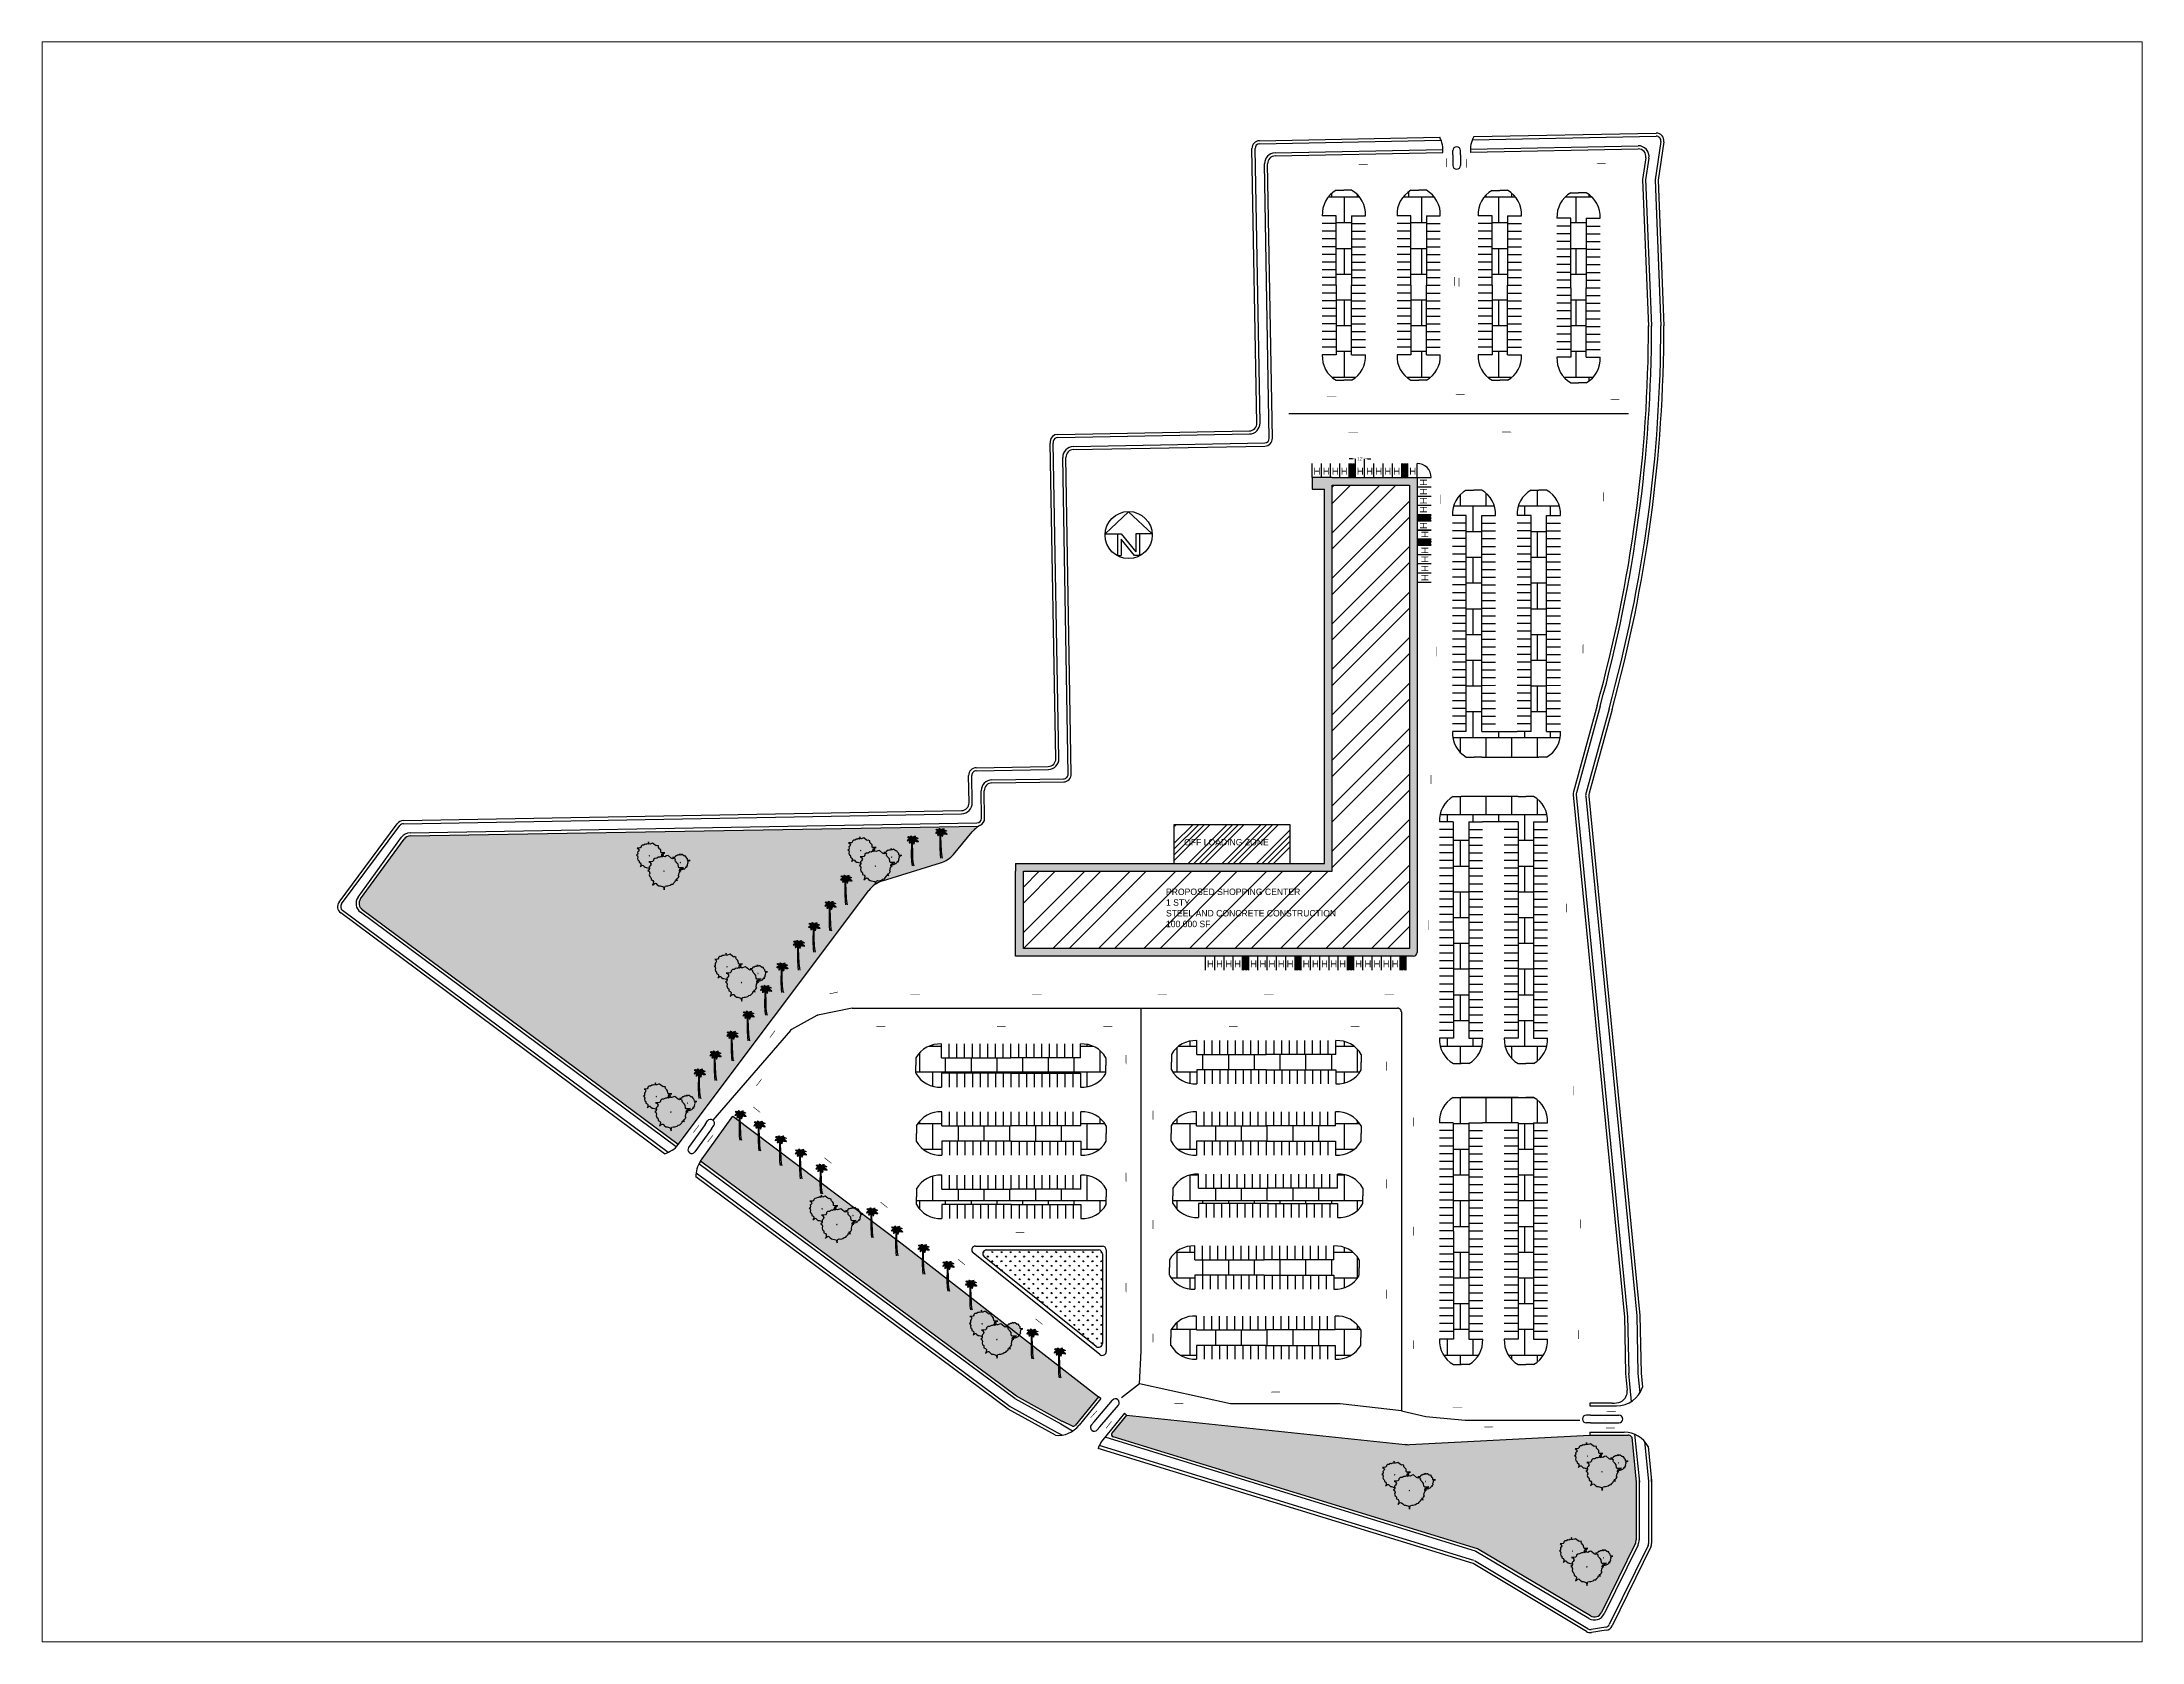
# Paper-space layout 'Layout2' of a CAD drawing. Header units: inches. Extents: x 1.05 to 9.45, y 0.8 to 7.2.
# The model-space entities are those that its viewports show. They can reach past a viewport. Long polylines and large blocks are cut down to what shows.
import ezdxf

# ---------------------------------------------------------------- set-up
doc = ezdxf.new("R2010")
doc.units = ezdxf.units.IN
doc.header["$LTSCALE"] = 500
doc.header["$MEASUREMENT"] = 0
doc.linetypes.add('CENTER', pattern=[2, 1.25, -0.25, 0.25, -0.25])
for name, color, linetype in [('BEARING', 7, 'Continuous'), ('Building Structure', 7, 'Continuous'), ('Parking', 7, 'Continuous'), ('Road lines', 7, 'Continuous'), ('Walkways', 7, 'Continuous')]:
    doc.layers.add(name, color=color, linetype=linetype)
doc.dimstyles.new('NEW STANDARD', dxfattribs={"dimtxt": 48, "dimasz": 48, "dimexe": 0.18, "dimexo": 16.6875, "dimgap": 0.09, "dimtad": 0, "dimtih": 1, "dimtoh": 1, "dimdec": 0, "dimzin": 0, "dimdsep": 46, "dimlunit": 4, "dimtxsty": 'Standard', "dimcen": 0.09, "dimadec": 0, "dimazin": 0, "dimtfac": 1, "dimtdec": 0, "dimtofl": 0, "dimtmove": 0, "dimatfit": 1, "dimfxl": 1, "dimtolj": 1, "dimtzin": 0, "dimarcsym": 0})
pattern_1 = [(0, (0, 0), (0, 53.34), [76.25, -3.75]), (0, (0, 22.5), (0, 53.34), [76.25, -3.75]), (0, (20, 26.67), (0, 53.34), [36.25, -3.75]), (0, (20, 49.17), (0, 53.34), [36.25, -3.75]), (90, (0, 0), (-80, 5e-15), [22.5, -30.84]), (90, (-3.75, 0), (-80, 5e-15), [22.5, -30.84]), (90, (20, 26.67), (-40, 2e-15), [22.5, -30.84]), (90, (16.25, 26.67), (-40, 2e-15), [22.5, -30.84])]

psp = doc.layouts.new('Layout2')

msp = doc.modelspace()

# ---------------------------------------------------------------- texts
at = {"insert": (15425, 14850), "char_height": 100, "attachment_point": 1}
msp.add_mtext_dynamic_manual_height_columns('PROPOSED SHOPPING CENTER\\P1 STY\\PSTEEL AND CONCRETE CONSTRUCTION\\P100,000 SF', width=3724.462, gutter_width=1, heights=[798.4], dxfattribs=at)
at = {"layer": 'Building Structure', "insert": (15707.5, 15621), "char_height": 100, "attachment_point": 1}
msp.add_mtext_dynamic_manual_height_columns('OFF LOADING ZONE', width=1616.972, gutter_width=1, heights=[0], dxfattribs=at)

# ---------------------------------------------------------------- blocks, each defined once
blk = doc.blocks.new('sall parking')
for p, q in [((-2556, 120), (-2556, 336)), ((-2436, 120), (-2436, 336)), ((-2316, 120), (-2316, 336)), ((-2196, 120), (-2196, 336)), ((-2076, 120), (-2076, 336)), ((-1956, 120), (-1956, 336)), ((-1836, 120), (-1836, 336)), ((-1716, 120), (-1716, 336)), ((-1596, 120), (-1596, 336)), ((-1476, 120), (-1476, 336)), ((-1356, 120), (-1356, 336)), ((-1236, 120), (-1236, 336)), ((-1116, 120), (-1116, 336)), ((-996, 120), (-996, 336)), ((-876, 120), (-876, 336)), ((-756, 120), (-756, 336)), ((-636, 120), (-636, 336)), ((-516, 120), (-516, 336)), ((-396, 120), (-396, 336)), ((-2556, -120), (-2556, -336)), ((-2436, -120), (-2436, -336)), ((-2316, -120), (-2316, -336)), ((-2196, -120), (-2196, -336)), ((-2076, -120), (-2076, -336)), ((-1956, -120), (-1956, -336)), ((-1836, -120), (-1836, -336)), ((-1716, -120), (-1716, -336)), ((-1596, -120), (-1596, -336)), ((-1476, -120), (-1476, -336)), ((-1356, -120), (-1356, -336)), ((-1236, -120), (-1236, -336)), ((-1116, -120), (-1116, -336)), ((-996, -120), (-996, -336)), ((-876, -120), (-876, -336)), ((-756, -120), (-756, -336)), ((-636, -120), (-636, -336)), ((-516, -120), (-516, -336)), ((-396, -120), (-396, -336))]:
    blk.add_line(p, q)
at = {"layer": 'Parking'}
for p, q in [((-2952, 120), (-2952, 0)), ((-2952, -120), (-2952, 0)), ((-2556, 120), (-1476, 120)), ((-396, 120), (-1476, 120)), ((0, 120), (0, 0)), ((0, -120), (0, 0)), ((-1476, -120), (-2556, -120)), ((-1476, -120), (-396, -120))]:
    blk.add_line(p, q, dxfattribs=at)
for centre, start, end in [((-2581, -89), 86.6438, 150.6095), ((-371, -89), 29.3905, 93.3562), ((-2581, 89), 209.4111, 273.3768), ((-371, 89), 266.6232, 330.5889)]:
    blk.add_arc(centre, 426, start, end, dxfattribs=at)
blk = doc.blocks.new('Clump of Trees or Bushes - plan')
for points in [[(-10.993, 56.487), (-9.228, 58.426), (-10.144, 63.512), (-8.923, 67.033), (-3.43, 69.772), (2.673, 72.119), (-2.82, 71.728), (-10.449, 71.728), (-13.195, 74.075), (-13.806, 83.073), (-16.857, 86.594), (-22.045, 92.071), (-22.961, 94.81), (-22.656, 98.722), (-28.759, 100.678), (-31.811, 99.113), (-35.472, 101.461), (-45.543, 109.676), (-49.815, 108.503), (-55.308, 106.155), (-59.58, 106.938), (-60.801, 113.98), (-63.242, 104.982), (-67.209, 106.938), (-70.872, 104.59), (-74.839, 104.982), (-80.637, 101.461), (-86.435, 101.069), (-90.402, 97.548), (-90.402, 94.419), (-93.454, 90.898), (-98.947, 90.115), (-105.66, 90.115), (-101.083, 87.768), (-98.031, 82.682), (-100.778, 77.596), (-103.829, 74.466), (-103.219, 69.772), (-104.134, 65.077), (-108.102, 62.73), (-104.439, 60.774), (-102.609, 55.297), (-103.829, 50.211), (-102.303, 44.342), (-98.947, 41.995), (-98.031, 38.865), (-98.031, 34.953), (-93.148, 32.606), (-90.707, 29.476), (-91.317, 22.434), (-93.454, 17.348), (-89.487, 21.26), (-85.519, 23.999), (-82.468, 23.216), (-78.806, 19.304), (-74.228, 15.783), (-69.956, 15.392), (-59.886, 12.653), (-58.254, 7.074)], [(59.448, 5.262), (60.936, 4.858), (62.652, -1.011), (63.415, 4.858), (64.178, 5.836), (66.848, 6.814), (69.709, 6.569), (73.905, 7.792), (76.385, 9.748), (79.627, 10.237), (81.153, 12.438), (84.014, 15.127), (84.205, 17.084), (85.158, 17.573), (88.591, 16.839), (85.73, 20.262), (88.591, 20.751), (89.545, 21.974), (90.689, 24.174), (91.452, 24.663), (90.499, 25.886), (91.261, 31.999), (92.596, 33.466), (92.024, 36.645), (92.787, 38.845), (96.22, 40.557), (100.035, 42.024), (96.602, 41.779), (91.834, 41.779), (90.117, 43.246), (89.736, 48.871), (87.828, 51.071), (84.586, 54.494), (84.014, 56.206), (84.205, 58.651), (80.39, 59.873), (78.483, 58.895), (76.194, 60.362), (69.9, 65.497), (67.23, 64.764), (63.797, 63.297), (61.126, 63.786), (60.364, 68.187), (58.838, 62.563), (56.358, 63.786), (54.07, 62.319), (51.59, 62.563), (47.966, 60.362), (44.343, 60.118), (41.863, 57.917), (41.863, 55.961), (39.956, 53.761), (36.523, 53.272), (32.327, 53.272), (35.187, 51.805), (36.641, 49.381)]]:
    blk.add_lwpolyline(points)
for points in [[(-4.577, 66.508), (-7.629, 55.261), (-12.588, 57.706), (-17.166, 54.772), (-22.125, 55.261), (-29.372, 50.86), (-36.62, 50.371), (-41.579, 45.969), (-41.579, 42.057), (-45.393, 37.656), (-52.259, 36.678), (-60.651, 36.678), (-54.93, 33.743), (-51.115, 27.386), (-54.548, 21.029), (-58.363, 17.116), (-57.6, 11.248), (-58.744, 5.38), (-63.703, 2.446), (-59.126, 0), (-56.837, -6.846), (-58.363, -13.203), (-56.455, -20.539), (-52.259, -23.473), (-51.115, -27.385), (-51.115, -32.275), (-45.012, -35.21), (-41.96, -39.122), (-42.723, -47.924), (-45.393, -54.282), (-40.434, -49.391), (-35.475, -45.968), (-31.661, -46.946), (-27.083, -51.837), (-21.362, -56.238), (-16.021, -56.727), (-3.433, -60.15), (0, -71.887), (1.526, -60.15), (3.052, -58.194), (8.392, -56.238), (14.114, -56.727), (22.506, -54.282), (27.465, -50.369), (33.949, -49.391), (37.001, -44.99), (42.723, -39.611), (43.104, -35.699), (45.012, -34.721), (51.878, -36.188), (46.156, -29.341), (51.878, -28.363), (53.785, -25.918), (56.074, -21.517), (57.6, -20.539), (55.692, -18.094), (57.218, -5.868), (59.888, -2.934), (58.744, 3.424), (60.27, 7.825), (67.136, 11.248), (74.765, 14.182), (67.899, 13.693), (58.363, 13.693), (54.93, 16.627), (54.167, 27.875), (50.352, 32.276), (43.867, 39.123), (42.723, 42.546), (43.104, 47.436), (35.475, 49.882), (31.661, 47.925), (27.083, 50.86), (14.495, 61.129), (9.155, 59.662), (2.289, 56.728), (-3.052, 57.706)], [(-58.055, 61.947), (-58.97, 60.774), (-57.139, 60.774)], [(-1.144, 1.468), (-2.289, 0), (0, 0)], [(62.08, 35.667), (61.508, 34.933), (62.652, 34.933)]]:
    blk.add_lwpolyline(points, close=True)
blk = doc.blocks.new('North Arrow')
for p, q in [((0, 0), (-12.86, -11.999)), ((0, 0), (12.782, -11.999)), ((-12.86, -11.999), (-6, -11.999)), ((-6, -11.999), (-6, -23.999)), ((-6, -11.999), (-4, -11.999)), ((-4, -11.999), (4, -21.999)), ((3.195, -23.996), (-4, -15.002)), ((-4, -15.002), (-4, -23.999)), ((4, -11.999), (4, -21.999)), ((6, -11.999), (4, -11.999)), ((12.782, -11.999), (6, -11.999)), ((6, -11.999), (6, -23.999)), ((-6, -23.999), (-4, -23.999)), ((6, -23.999), (3.195, -23.999))]:
    blk.add_line(p, q)
blk.add_circle((-0.013, -12.745), 12.885)
blk = doc.blocks.new('Tree - palm elevation')
for p, q in [((-32.628, 167.961), (-33.208, 167.961)), ((-32.628, 167.713), (-32.435, 165.979)), ((-28.956, 172.174), (-32.435, 170.192)), ((-31.082, 169.944), (-32.435, 169.2)), ((-31.662, 168.705), (-31.082, 165.483)), ((-29.729, 190.759), (-31.469, 191.255)), ((-30.309, 190.512), (-30.695, 189.025)), ((-27.409, 173.413), (-30.695, 172.67)), ((-29.922, 170.687), (-27.989, 165.235)), ((-25.283, 191.751), (-29.342, 192.246)), ((-28.763, 190.759), (-28.763, 188.281)), ((-25.09, 175.148), (-28.376, 174.404)), ((-27.989, 172.422), (-26.056, 166.227)), ((-26.829, 173.661), (-23.544, 167.218)), ((-26.443, 191.503), (-26.636, 186.051)), ((-20.064, 191.751), (-25.863, 193.238)), ((-25.476, 174.652), (-21.224, 167.466)), ((-21.031, 177.626), (-24.897, 176.387)), ((-23.737, 191.751), (-24.51, 185.06)), ((-24.317, 175.891), (-18.711, 168.457)), ((-22.191, 176.635), (-16.391, 169.448)), ((-21.031, 191.998), (-21.804, 183.325)), ((-15.232, 191.255), (-20.644, 193.981)), ((-15.618, 179.36), (-20.644, 178.617)), ((-17.551, 191.503), (-20.451, 181.343)), ((-20.064, 177.626), (-15.812, 172.67)), ((-14.265, 164.244), (-19.678, 158.049)), ((-16.005, 160.031), (-19.484, 154.084)), ((-18.131, 153.589), (-19.484, 151.606)), ((-12.139, 167.961), (-19.098, 162.014)), ((-14.265, 190.759), (-18.131, 182.086)), ((-17.938, 152.597), (-16.972, 151.111)), ((-17.358, 178.617), (-13.299, 173.661)), ((-17.358, 155.819), (-14.845, 151.358)), ((-8.466, 171.678), (-16.585, 167.713)), ((-16.585, 158.545), (-13.106, 152.35)), ((-9.433, 189.025), (-15.618, 193.238)), ((-15.618, 160.775), (-12.332, 154.332)), ((-11.753, 189.768), (-15.425, 182.83)), ((-15.038, 179.36), (-10.786, 174.404)), ((-14.265, 163.749), (-10.786, 154.828)), ((-4.214, 175.148), (-14.072, 170.935)), ((-8.08, 188.034), (-12.912, 182.83)), ((-12.719, 166.722), (-9.046, 154.828)), ((-12.332, 180.104), (-9.433, 175.643)), ((-6.727, 197.202), (-11.366, 197.45)), ((-4.987, 185.803), (-10.979, 182.086)), ((-10.979, 168.457), (-7.887, 157.801)), ((-10.206, 180.104), (-8.08, 175.891)), ((-3.441, 194.477), (-10.013, 195.716)), ((-1.894, 192.494), (-9.24, 193.733)), ((-6.147, 186.299), (-9.24, 190.264)), ((-8.853, 170.935), (-7.113, 160.527)), ((-1.701, 176.882), (-8.66, 175.396)), ((-8.273, 180.104), (-6.147, 176.635)), ((-3.247, 183.821), (-8.08, 181.838)), ((-7.5, 199.68), (-7.5, 197.946)), ((-0.541, 189.52), (-7.307, 192.494)), ((-6.92, 172.917), (-5.374, 163.253)), ((-6.34, 179.608), (-4.6, 177.13)), ((-5.76, 190.016), (0.618, 185.308)), ((-5.76, 188.034), (-1.508, 182.582)), ((-5.567, 196.707), (-4.987, 201.167)), ((-1.315, 181.591), (-5.374, 181.095)), ((-4.6, 174.9), (-4.021, 166.722)), ((-4.407, 195.716), (-3.247, 200.672)), ((-4.021, 179.36), (-2.861, 177.378)), ((-2.668, 185.803), (1.198, 181.343)), ((-2.668, 176.387), (-2.376, 170.594)), ((-2.474, 193.733), (-1.315, 199.433)), ((-0.348, 180.352), (-1.894, 180.104)), ((-0.928, 176.882), (-1.508, 173.909)), ((-1.121, 190.759), (0.232, 196.955)), ((2.551, 175.891), (-0.928, 171.431)), ((3.711, 174.404), (-0.541, 167.961)), ((5.257, 171.926), (-0.155, 163.005)), ((0.038, 188.281), (1.778, 193.981)), ((1.585, 177.13), (0.038, 174.652)), ((7.384, 168.705), (0.812, 157.553)), ((1.005, 185.803), (2.358, 190.759)), ((1.005, 182.582), (2.938, 186.547)), ((1.585, 177.13), (6.61, 176.139)), ((9.317, 164.244), (2.358, 154.332)), ((2.938, 182.582), (6.61, 183.821)), ((2.938, 175.891), (8.737, 173.413)), ((4.098, 185.06), (4.678, 190.512)), ((4.098, 180.847), (8.35, 179.608)), ((4.291, 173.909), (12.216, 168.953)), ((10.863, 159.784), (4.484, 152.35)), ((4.871, 186.051), (10.09, 186.547)), ((4.871, 181.591), (8.544, 184.812)), ((5.644, 181.838), (13.569, 178.865)), ((5.837, 187.786), (7.577, 194.229)), ((6.224, 178.121), (8.157, 175.148)), ((6.417, 170.439), (14.729, 164.492)), ((11.829, 155.075), (6.804, 150.119)), ((6.997, 188.529), (12.216, 187.786)), ((7.384, 178.369), (10.476, 179.36)), ((7.77, 183.325), (16.082, 179.856)), ((8.157, 178.121), (10.476, 172.422)), ((8.544, 190.512), (13.763, 189.52)), ((8.544, 165.979), (16.662, 160.527)), ((12.603, 151.111), (8.544, 148.385)), ((9.317, 191.255), (10.283, 196.955)), ((9.51, 184.317), (15.502, 188.034)), ((10.09, 162.51), (17.435, 157.058)), ((12.216, 148.137), (10.09, 147.393)), ((10.476, 177.874), (12.796, 169.696)), ((12.409, 145.659), (11.056, 145.659)), ((11.25, 192.494), (15.889, 190.512)), ((11.25, 184.812), (17.628, 180.352)), ((11.443, 157.553), (16.855, 154.332)), ((11.829, 192.99), (13.182, 197.45)), ((11.829, 177.874), (18.015, 179.113)), ((12.216, 153.093), (16.082, 151.606)), ((12.409, 146.898), (13.763, 146.402)), ((12.603, 149.872), (15.116, 149.128)), ((13.182, 177.874), (14.729, 166.97)), ((13.956, 194.229), (14.729, 196.955)), ((14.536, 193.981), (17.242, 191.255)), ((14.536, 185.803), (19.948, 180.847)), ((15.116, 194.477), (17.822, 198.689)), ((15.695, 186.299), (19.368, 188.777)), ((15.889, 177.13), (16.855, 164.492)), ((16.082, 194.972), (17.822, 192.494)), ((17.242, 186.547), (23.041, 180.599)), ((18.015, 195.716), (20.914, 198.689)), ((18.015, 195.468), (18.981, 192.494)), ((18.015, 177.13), (26.133, 179.113)), ((18.981, 175.891), (19.561, 163.005)), ((19.368, 196.459), (19.948, 193.733)), ((19.368, 187.29), (26.133, 189.768)), ((20.721, 187.042), (25.167, 181.343)), ((20.914, 196.459), (21.301, 194.972)), ((20.914, 175.891), (30.966, 176.635)), ((21.301, 196.459), (22.847, 198.441)), ((21.688, 175.396), (22.074, 161.518)), ((22.074, 196.707), (23.427, 195.716)), ((23.234, 196.707), (23.62, 197.698)), ((23.814, 187.29), (26.907, 181.343)), ((23.814, 174.404), (25.554, 160.279)), ((24.78, 187.538), (31.546, 188.777)), ((25.554, 173.661), (33.285, 173.661)), ((26.133, 187.29), (29.419, 181.838)), ((26.52, 173.165), (28.066, 159.784)), ((28.066, 187.29), (30.966, 182.582)), ((28.839, 172.174), (36.378, 170.687)), ((29.226, 171.926), (30.966, 158.545)), ((29.806, 186.795), (32.319, 183.078)), ((29.999, 186.795), (33.092, 187.29)), ((30.966, 170.687), (38.891, 167.713)), ((32.126, 169.696), (32.512, 158.545)), ((32.512, 186.299), (35.218, 186.299)), ((33.479, 186.051), (34.445, 182.83)), ((34.058, 168.705), (34.445, 158.545)), ((35.412, 167.713), (41.404, 164.988)), ((35.605, 185.556), (37.151, 185.308)), ((36.378, 166.474), (35.605, 158.792)), ((35.798, 185.308), (36.958, 181.591)), ((37.731, 165.235), (36.958, 159.288)), ((37.924, 165.235), (41.404, 163.749)), ((38.118, 184.317), (38.504, 181.838)), ((38.504, 164.492), (38.504, 159.536)), ((39.664, 163.253), (42.37, 161.766)), ((39.857, 182.83), (40.244, 181.591)), ((39.857, 162.757), (39.857, 160.031)), ((40.824, 161.766), (41.21, 160.031)), ((41.21, 161.518), (42.757, 160.279)), ((-4.825, 83.921), (2.612, 81.061)), ((-4.639, 102.273), (1.868, 100.604)), ((-4.639, 81.299), (2.797, 78.916)), ((-4.639, 78.916), (2.797, 76.771)), ((-4.453, 112.283), (1.682, 105.133)), ((-4.453, 99.651), (2.24, 98.459)), ((-4.453, 91.071), (2.426, 89.641)), ((-4.267, 114.428), (1.682, 108.708)), ((-4.081, 140.645), (0.753, 138.261)), ((-4.081, 137.547), (0.753, 135.163)), ((-4.081, 129.205), (1.124, 126.821)), ((-4.081, 127.298), (1.31, 123.246)), ((-4.081, 121.578), (1.31, 120.863))]:
    blk.add_line(p, q)
for points in [[(-2.363, 170.553), (-3.88, 148.505), (-4.988, 69.634), (-3.325, 24.869), (0, 0)], [(-0.116, 162.848), (0.554, 143.532), (2.217, 96.635), (3.88, 44.054), (7.76, 12.079), (11.64, 0)]]:
    blk.add_lwpolyline(points)
for centre, radius, start, end in [((-9.259, 151.732), 28.386, 68.38311, 147.5322), ((-21.738, 166.094), 25.899, 27.67115, 112.5305), ((14.394, 148.393), 32.752, 113.7592, 177.4133), ((-18.427, 181.448), 19.715, 350.285, 64.11229), ((25.595, 171.567), 25.395, 91.40319, 163.882), ((23.687, 155.341), 32.188, 56.19272, 134.3213), ((5.828, 132.718), 45.639, 35.98777, 95.82273), ((-32.8, 147.923), 45.309, 356.1943, 41.37848)]:
    blk.add_arc(centre, radius, start, end)
blk = doc.blocks.new('*D38')
at = {"layer": 'Defpoints', "color": 0, "transparency": 16777216}
for p in [(18369, 21529), (18369, 21239), (18513, 21239)]:
    blk.add_point(p, dxfattribs=at)
at = {"layer": 'Parking', "color": 0, "lineweight": -2, "transparency": 16777216}
for p, q in [((18321, 21529), (18273, 21529)), ((18369, 21256), (18369, 21529)), ((18513, 21256), (18513, 21529)), ((18561, 21529), (18609, 21529))]:
    blk.add_line(p, q, dxfattribs=at)
at = {"layer": 'Parking', "color": 0, "transparency": 16777216}
for points in [[(18321, 21537), (18321, 21521), (18369, 21529)], [(18561, 21537), (18561, 21521), (18513, 21529)]]:
    blk.add_solid(points, dxfattribs=at)
at = {"layer": 'Parking', "color": 0, "transparency": 16777216, "insert": (18441, 21529), "char_height": 48, "attachment_point": 5}
blk.add_mtext("\\A1;12'", dxfattribs=at)

# ---------------------------------------------------------------- dimensions: what is measured, and where the dimension line sits
at = {"layer": 'Parking'}
dim = msp.add_linear_dim(base=(18368.5, 21528.7), p1=(18512.5, 21238.9), p2=(18368.5, 21238.9), angle=180, dimstyle='NEW STANDARD', override={"dimsah": 1}, dxfattribs=at)
dim.commit()
dim.dimension.update_dxf_attribs({"geometry": '*D38', "text_midpoint": (18440.5, 21528.7)})

# ---------------------------------------------------------------- hatches: boundary and pattern name
at = {"layer": 'Building Structure'}
h = msp.add_hatch(dxfattribs=at)
h.set_pattern_fill('STARS', color=256)
h.paths.add_polyline_path([(10807.8, 14820, -0.1581529), (11019.8, 14969.2), (11922.6, 15248.2, 0.1454493), (12121.7, 15381.1), (12413.3, 15732, -0.0825828), (12517.6, 15822.1), (3677.9, 15667.7, 0.2352984), (3583, 15618.3), (2906.8, 14688.8, 0.4111745), (2932.3, 14521.9), (7844.5, 10870.1)])
h.paths.add_polyline_path([(7445.9, 14900.9), (7456.6, 14926.3), (7459.6, 14961.5), (7447.4, 14977.2), (7423, 14988.9), (7423, 15008.5), (7418.4, 15024.1), (7401.6, 15035.8), (7394, 15065.2), (7400.1, 15090.6), (7391, 15118), (7372.7, 15127.8), (7392.5, 15139.5), (7394.1, 15147.6), (7387.9, 15168.6), (7347.6, 15179.6), (7330.6, 15181.1), (7312.2, 15195.2), (7297.6, 15210.9), (7285.4, 15214), (7269.5, 15203), (7253.7, 15187.4), (7262.2, 15207.7), (7264.6, 15235.9), (7254.9, 15248.4), (7235.3, 15257.8), (7235.3, 15273.5), (7231.7, 15286), (7218.3, 15295.4), (7212.2, 15318.8), (7217, 15339.2), (7209.7, 15361.1), (7195.1, 15368.9), (7210.9, 15378.3), (7214.6, 15397.1), (7212.2, 15415.9), (7224.4, 15428.4), (7235.3, 15448.7), (7223.1, 15469.1), (7204.8, 15478.5), (7231.7, 15478.5), (7253.7, 15481.6), (7265.9, 15495.7), (7265.9, 15508.2), (7281.7, 15522.3), (7304.9, 15523.8), (7328.1, 15537.9), (7344, 15536.4), (7358.6, 15545.8), (7374.5, 15537.9), (7384.3, 15573.9), (7389.1, 15545.8), (7406.2, 15542.6), (7428.2, 15552), (7445.3, 15556.7), (7485.6, 15523.8), (7500.2, 15514.5), (7512.4, 15520.7), (7536.8, 15512.9), (7535.6, 15497.2), (7539.3, 15486.3), (7560, 15464.4), (7572.2, 15450.3), (7574.7, 15414.3), (7585.7, 15404.9), (7616.2, 15404.9), (7638.2, 15406.5), (7613.7, 15397.1), (7591.8, 15386.1), (7586.9, 15372.1), (7590.6, 15351.7), (7584.6, 15345.1), (7597, 15339), (7609.2, 15384), (7615.3, 15348.8), (7636.6, 15344.9), (7664.1, 15356.7), (7685.4, 15362.5), (7735.8, 15321.4), (7754.1, 15309.7), (7772, 15318.9), (7768.2, 15325.2), (7756.8, 15331.1), (7773.6, 15331.1), (7787.3, 15333), (7794.9, 15341.8), (7794.9, 15349.7), (7804.8, 15358.5), (7819.3, 15359.5), (7833.8, 15368.3), (7843.7, 15367.3), (7852.9, 15373.1), (7862.8, 15368.3), (7868.9, 15390.8), (7872, 15373.1), (7882.7, 15371.2), (7896.4, 15377.1), (7907.1, 15380), (7932.2, 15359.5), (7941.4, 15353.6), (7949, 15357.5), (7964.3, 15352.6), (7963.5, 15342.8), (7965.8, 15336), (7978.8, 15322.3), (7986.4, 15313.5), (7987.9, 15291), (7994.8, 15285.1), (8013.9, 15285.1), (8027.6, 15286.1), (8012.3, 15280.2), (7998.6, 15273.4), (7995.6, 15264.6), (7997.9, 15251.9), (7992.5, 15246), (7989.5, 15221.5), (7993.3, 15216.7), (7990.2, 15214.7), (7983.2, 15201.2), (7970.4, 15199.1), (7981.8, 15185.4), (7968.1, 15188.3), (7964.3, 15186.3), (7963.5, 15178.5), (7952.1, 15167.8), (7946, 15159), (7933, 15157), (7923.1, 15149.2), (7906.3, 15144.3), (7894.9, 15145.3), (7884.2, 15141.3), (7881.1, 15137.4), (7878.1, 15114), (7871.2, 15137.4), (7865, 15139.1), (7862.4, 15131.7), (7867, 15106.3), (7856.3, 15094.5), (7850.2, 15045.6), (7857.9, 15035.8), (7851.8, 15031.9), (7842.6, 15014.3), (7835, 15004.6), (7812.1, 15000.6), (7835, 14973.3), (7807.5, 14979.1), (7799.9, 14975.2), (7798.4, 14959.6), (7775.5, 14938), (7763.3, 14920.4), (7737.3, 14916.5), (7717.5, 14900.9), (7683.9, 14891.1), (7661, 14893.1), (7639.7, 14885.2), (7633.6, 14877.4), (7627.5, 14830.5), (7613.7, 14877.4), (7563.4, 14891.1), (7542, 14893.1), (7519.1, 14910.7), (7500.8, 14930.2), (7485.6, 14934.1), (7465.7, 14920.4)], flags=16)
h.paths.add_polyline_path([(7391.6, 15361.1), (7395.2, 15365.8), (7398.9, 15361.1)], flags=0)
h.paths.add_polyline_path([(7618.3, 15118), (7622.9, 15123.9), (7627.5, 15118)], flags=0)
h.paths.add_polyline_path([(7873.5, 15257.7), (7875.8, 15260.7), (7878.1, 15257.7)], flags=0)
h.paths.add_polyline_path([(8410.7, 13749.9), (8437.6, 13749.9), (8459.6, 13753), (8471.8, 13767.1), (8471.8, 13779.6), (8487.6, 13793.7), (8510.8, 13795.3), (8534, 13809.4), (8549.9, 13807.8), (8564.5, 13817.2), (8580.4, 13809.4), (8590.2, 13845.4), (8595, 13817.2), (8612.1, 13814.1), (8634.1, 13823.4), (8651.2, 13828.1), (8691.5, 13795.3), (8706.1, 13785.9), (8718.3, 13792.1), (8742.7, 13784.3), (8741.5, 13768.7), (8745.2, 13757.7), (8765.9, 13735.8), (8778.1, 13721.7), (8780.6, 13685.7), (8791.6, 13676.3), (8822.1, 13676.3), (8844.1, 13677.9), (8819.6, 13668.5), (8797.7, 13657.6), (8792.8, 13643.5), (8796.5, 13623.1), (8790.5, 13616.6), (8802.9, 13610.5), (8815.1, 13655.5), (8821.2, 13620.3), (8842.5, 13616.3), (8870, 13628.1), (8891.3, 13634), (8941.7, 13592.9), (8960, 13581.1), (8977.9, 13590.3), (8974.1, 13596.7), (8962.7, 13602.5), (8979.5, 13602.5), (8993.2, 13604.5), (9000.8, 13613.3), (9000.8, 13621.1), (9010.7, 13629.9), (9025.2, 13630.9), (9039.7, 13639.7), (9049.6, 13638.7), (9058.8, 13644.6), (9068.7, 13639.7), (9074.8, 13662.2), (9077.9, 13644.6), (9088.6, 13642.6), (9102.3, 13648.5), (9113, 13651.4), (9138.1, 13630.9), (9147.3, 13625), (9154.9, 13628.9), (9170.2, 13624), (9169.4, 13614.3), (9171.7, 13607.4), (9184.7, 13593.7), (9192.3, 13584.9), (9193.8, 13562.4), (9200.7, 13556.6), (9219.8, 13556.6), (9233.5, 13557.5), (9218.2, 13551.7), (9204.5, 13544.8), (9201.5, 13536), (9203.8, 13523.3), (9198.4, 13517.4), (9195.4, 13493), (9199.2, 13488.1), (9196.1, 13486.1), (9189.1, 13472.7), (9176.3, 13470.5), (9187.7, 13456.8), (9174, 13459.7), (9170.2, 13457.8), (9169.4, 13449.9), (9158, 13439.2), (9151.9, 13430.4), (9138.9, 13428.4), (9129, 13420.6), (9112.2, 13415.7), (9100.8, 13416.7), (9090.1, 13412.8), (9087, 13408.9), (9084, 13385.4), (9077.1, 13408.9), (9070.9, 13410.6), (9068.3, 13403.1), (9072.9, 13377.7), (9062.2, 13366), (9056.1, 13317.1), (9063.8, 13307.3), (9057.7, 13303.4), (9048.5, 13285.8), (9040.9, 13276), (9018, 13272.1), (9040.9, 13244.7), (9013.4, 13250.6), (9005.8, 13246.6), (9004.3, 13231), (8981.4, 13209.5), (8969.2, 13191.9), (8943.2, 13188), (8923.4, 13172.3), (8889.8, 13162.5), (8866.9, 13164.5), (8845.6, 13156.7), (8839.5, 13148.8), (8833.4, 13101.9), (8819.6, 13148.8), (8769.3, 13162.5), (8747.9, 13164.5), (8725, 13182.1), (8706.7, 13201.7), (8691.5, 13205.6), (8671.6, 13191.9), (8651.8, 13172.3), (8662.5, 13197.7), (8665.5, 13232.9), (8653.3, 13248.6), (8628.9, 13260.3), (8628.9, 13279.9), (8624.3, 13295.5), (8607.5, 13307.3), (8599.9, 13336.6), (8606, 13362.1), (8596.9, 13389.4), (8578.6, 13399.2), (8598.4, 13411), (8600, 13419), (8593.8, 13440), (8553.5, 13451), (8536.5, 13452.6), (8518.1, 13466.7), (8503.5, 13482.3), (8491.3, 13485.4), (8475.4, 13474.5), (8459.6, 13458.8), (8468.1, 13479.2), (8470.5, 13507.3), (8460.8, 13519.9), (8441.2, 13529.2), (8441.2, 13544.9), (8437.6, 13557.4), (8424.2, 13566.8), (8418.1, 13590.3), (8422.9, 13610.6), (8415.6, 13632.5), (8401, 13640.4), (8416.8, 13649.7), (8420.5, 13668.5), (8418.1, 13687.3), (8430.3, 13699.8), (8441.2, 13720.2), (8429, 13740.5)], flags=16)
h.paths.add_polyline_path([(8597.5, 13632.5), (8601.1, 13637.2), (8604.8, 13632.5)], flags=0)
h.paths.add_polyline_path([(7491.8, 11829.5), (7496.6, 11801.3), (7513.7, 11798.2), (7535.7, 11807.6), (7552.8, 11812.2), (7593.1, 11779.4), (7607.7, 11770), (7619.9, 11776.3), (7644.3, 11768.4), (7643.1, 11752.8), (7646.8, 11741.8), (7667.5, 11719.9), (7679.7, 11705.8), (7682.2, 11669.8), (7693.2, 11660.5), (7723.7, 11660.5), (7745.7, 11662), (7721.2, 11652.6), (7699.3, 11641.7), (7694.4, 11627.6), (7698.1, 11607.2), (7692.1, 11600.7), (7704.5, 11594.6), (7716.7, 11639.6), (7722.8, 11604.4), (7744.1, 11600.5), (7771.6, 11612.2), (7792.9, 11618.1), (7843.3, 11577), (7861.6, 11565.2), (7879.5, 11574.4), (7875.7, 11580.8), (7864.3, 11586.6), (7881.1, 11586.6), (7894.8, 11588.6), (7902.4, 11597.4), (7902.4, 11605.2), (7912.3, 11614), (7926.8, 11615), (7941.3, 11623.8), (7951.2, 11622.8), (7960.4, 11628.7), (7970.3, 11623.8), (7976.4, 11646.3), (7979.5, 11628.7), (7990.2, 11626.7), (8003.9, 11632.6), (8014.6, 11635.5), (8039.7, 11615), (8048.9, 11609.1), (8056.5, 11613), (8071.8, 11608.1), (8071, 11598.4), (8073.3, 11591.5), (8086.3, 11577.8), (8093.9, 11569), (8095.4, 11546.5), (8102.3, 11540.7), (8121.4, 11540.7), (8135.1, 11541.6), (8119.8, 11535.8), (8106.1, 11528.9), (8103.1, 11520.1), (8105.4, 11507.4), (8100, 11501.5), (8097, 11477.1), (8100.8, 11472.2), (8097.7, 11470.2), (8090.7, 11456.8), (8077.9, 11454.6), (8089.3, 11440.9), (8075.6, 11443.8), (8071.8, 11441.9), (8071, 11434), (8059.6, 11423.3), (8053.5, 11414.5), (8040.5, 11412.5), (8030.6, 11404.7), (8013.8, 11399.8), (8002.4, 11400.8), (7991.7, 11396.9), (7988.6, 11393), (7985.6, 11369.5), (7978.7, 11393), (7972.5, 11394.7), (7969.9, 11387.2), (7974.5, 11361.8), (7963.8, 11350.1), (7957.7, 11301.2), (7965.4, 11291.4), (7959.3, 11287.5), (7950.1, 11269.9), (7942.5, 11260.1), (7919.6, 11256.2), (7942.5, 11228.8), (7915, 11234.7), (7907.4, 11230.7), (7905.9, 11215.1), (7883, 11193.6), (7870.8, 11176), (7844.8, 11172.1), (7825, 11156.4), (7791.4, 11146.6), (7768.5, 11148.6), (7747.2, 11140.8), (7741.1, 11132.9), (7735, 11086), (7721.2, 11132.9), (7670.9, 11146.6), (7649.5, 11148.6), (7626.6, 11166.2), (7608.3, 11185.8), (7593.1, 11189.7), (7573.2, 11176), (7553.4, 11156.4), (7564.1, 11181.8), (7567.1, 11217.1), (7554.9, 11232.7), (7530.5, 11244.4), (7530.5, 11264), (7525.9, 11279.6), (7509.1, 11291.4), (7501.5, 11320.7), (7507.6, 11346.2), (7498.5, 11373.5), (7480.2, 11383.3), (7500, 11395.1), (7501.6, 11403.1), (7495.4, 11424.2), (7455.1, 11435.1), (7438.1, 11436.7), (7419.7, 11450.8), (7405.1, 11466.4), (7392.9, 11469.5), (7377, 11458.6), (7361.2, 11442.9), (7369.7, 11463.3), (7372.1, 11491.4), (7362.4, 11504), (7342.8, 11513.4), (7342.8, 11529), (7339.2, 11541.5), (7325.8, 11550.9), (7319.7, 11574.4), (7324.5, 11594.7), (7317.2, 11616.6), (7302.6, 11624.5), (7318.4, 11633.8), (7322.1, 11652.6), (7319.7, 11671.4), (7331.9, 11683.9), (7342.8, 11704.3), (7330.6, 11724.6), (7312.3, 11734), (7339.2, 11734), (7361.2, 11737.1), (7373.4, 11751.2), (7373.4, 11763.7), (7389.2, 11777.8), (7412.4, 11779.4), (7435.6, 11793.5), (7451.5, 11791.9), (7466.1, 11801.3), (7482, 11793.5)], flags=16)
h.paths.add_polyline_path([(8824.2, 13389.4), (8828.8, 13395.3), (8833.4, 13389.4)], flags=0)
h.paths.add_polyline_path([(8411, 12284.2, -0.0370529), (8415.8, 12276.7, 0.0362059), (8416.4, 12283.3), (8415.1, 12284.7)], flags=0)
h.paths.add_polyline_path([(8346.9, 12304.6), (8346.9, 12308.5), (8344.4, 12308.8), (8343.6, 12305.6)], flags=16)
h.paths.add_polyline_path([(8372.6, 12306.1), (8373.4, 12308.8), (8365.2, 12312.9), (8364.8, 12308.1)], flags=16)
h.paths.add_polyline_path([(8674.8, 12591, -0.0370529), (8679.6, 12583.5, 0.0362059), (8680.1, 12590.1), (8678.9, 12591.5)], flags=16)
h.paths.add_polyline_path([(8610.7, 12611.5), (8610.7, 12615.4), (8608.2, 12615.7), (8607.4, 12612.4)], flags=16)
h.paths.add_polyline_path([(8381.9, 12285.2), (8383.7, 12282.5), (8400.7, 12293.1), (8395.4, 12299.8)], flags=16)
h.paths.add_polyline_path([(8412, 12294.7), (8414.1, 12301.5), (8410.3, 12303.2), (8411.6, 12308.8), (8401.7, 12310.5), (8402.7, 12314.4), (8396.1, 12315.6), (8396.1, 12320.2), (8403.9, 12319.8), (8402.7, 12314.4), (8407.9, 12313.4), (8407.1, 12309.6), (8411.6, 12308.8), (8410.3, 12303.2), (8417.4, 12300.1), (8415.3, 12292.3)], flags=16)
h.paths.add_polyline_path([(8380.4, 12244), (8384.4, 12248.5), (8384, 12249.8, 0.022503)], flags=16)
h.paths.add_polyline_path([(8389.8, 12280.6), (8389, 12282.3), (8407.2, 12289.8), (8413.5, 12281.8), (8419.4, 12293.9), (8423.1, 12294.2), (8423.8, 12300.9), (8427.4, 12300.4), (8428.8, 12305.5), (8433.4, 12304.6, -0.0389441), (8440.6, 12310.2), (8442.7, 12317), (8445.8, 12313.9), (8447.4, 12319.5), (8449.8, 12316.1), (8453.2, 12321.5), (8454.8, 12316.8, -0.0541567), (8467.2, 12319.4), (8466.5, 12317.5), (8464.3, 12319, 0.0396271), (8455.3, 12317), (8451.7, 12313.3), (8450.4, 12315.3, 0.053618), (8439.3, 12309.3), (8440.2, 12308.9), (8440.6, 12310.2, 0.0389441), (8433.4, 12304.6), (8434.6, 12304.4), (8434.8, 12305.9, 0.0349172), (8428.9, 12300.2), (8447, 12297.6), (8449.6, 12299.2), (8452.1, 12296.6), (8458.1, 12300.7), (8460.2, 12298), (8470.9, 12301.9), (8473.1, 12298.3), (8479.9, 12299.5), (8482, 12296.5, -0.030503), (8490.8, 12294.3), (8490.6, 12295), (8488.5, 12295, -0.0275411), (8496.2, 12292.3), (8495.9, 12293.2), (8492.2, 12293.8, -0.0341455), (8501.5, 12289.9), (8500.7, 12295), (8495.4, 12295), (8495.9, 12293.2), (8503.9, 12291.9), (8505.2, 12287.9, 0.0530533), (8490.8, 12294.3), (8490.8, 12294), (8492.2, 12293.8, 0.0306879), (8483.4, 12296.2), (8482.3, 12296), (8483, 12295), (8488.5, 12295, 0.0224277), (8482, 12296.5), (8482.3, 12296), (8483.4, 12296.2, 0.0517398), (8468.1, 12297.8), (8468.3, 12297.4), (8470.3, 12297.8, 0.03256), (8460.7, 12297.4), (8475.3, 12278.7), (8463.3, 12275.8), (8463.4, 12271), (8467.9, 12271.4), (8468.3, 12268.1, -0.0303478), (8479.7, 12262.4), (8491.8, 12260), (8492, 12256.2), (8501.4, 12252.7), (8500.9, 12249.4), (8502.3, 12248.8), (8502.3, 12245.7), (8506.4, 12244), (8507.5, 12239.1, 0.0183239), (8502.3, 12244.8), (8502.3, 12243.2), (8505.4, 12241.5, 0.0165155), (8500.6, 12246.5), (8500.6, 12246.5), (8500.7, 12246.4, 0.0272651), (8492.1, 12254), (8492.1, 12253.4), (8493.7, 12252.7, 0.0231625), (8485.9, 12258.5), (8481.1, 12260.3), (8480.9, 12261.7, 0.0171323), (8474.6, 12265.2), (8474.8, 12263.4), (8479.7, 12262.4, 0.0170055), (8473.4, 12265.8), (8468.6, 12265.8), (8468.3, 12268.1, 0.0281291), (8457.2, 12272.2), (8457.2, 12270.6), (8461.1, 12270.9, 0.0273348), (8450.1, 12274), (8450.2, 12272.6), (8453.1, 12273.3, 0.0222559), (8443.9, 12275.2), (8448.3, 12243.9), (8431.4, 12256), (8430.5, 12254.5, -0.0182993), (8433.8, 12247.6), (8436.2, 12245.9), (8435.1, 12244.3, -0.0395396), (8439.9, 12228.5), (8444, 12226.1), (8440.9, 12223, -0.0232926), (8442, 12213.4), (8446.5, 12216.4), (8441.6, 12218.3, -0.0344418), (8442.3, 12203.9), (8437.8, 12205.5), (8442.3, 12207, 0.0384358), (8440.9, 12223), (8437.6, 12219.8), (8441.6, 12218.3, 0.024834), (8439.9, 12228.5), (8436, 12230.8), (8438.6, 12233.8, 0.0263969), (8435.1, 12244.3), (8433.7, 12242.2), (8436.7, 12240, 0.0193636), (8433.8, 12247.6), (8428.5, 12251.1), (8413.6, 12225.8), (8414.7, 12196.2), (8415.1, 12184), (8415.1, 12184), (8415.1, 12183.2), (8418.4, 12092.1), (8418.4, 12092.1), (8420, 12041.9), (8402.2, 12047), (8404.1, 12182.3), (8404, 12182.3), (8404, 12189.5), (8404.2, 12189.4), (8404.4, 12207.7), (8407.9, 12258.4), (8407.3, 12270.8), (8397, 12266.4), (8397.6, 12263), (8372.4, 12250.7), (8358, 12269.8), (8354.7, 12269, 0.0306854), (8348.4, 12264.1), (8348.5, 12263.5), (8343.6, 12260.7), (8344, 12259.7, -0.0293844), (8349.5, 12265.1), (8348.1, 12264.8), (8348.4, 12264.1, -0.0306854), (8354.7, 12269), (8354, 12268.9), (8354.2, 12268.7, -0.0518646), (8366, 12275.3), (8361.2, 12273.8), (8361.6, 12273.2, -0.0602174), (8376.4, 12278.8), (8372.5, 12278.2), (8372.8, 12277.8, -0.0660355)], flags=16)
h.paths.add_polyline_path([(8404, 12272), (8402.3, 12274.4), (8402.5, 12271.7)], flags=0)
h.paths.add_polyline_path([(8164.5, 12004.3, -0.0370529), (8169.2, 11996.8, 0.0362059), (8169.8, 12003.4), (8168.6, 12004.8)], flags=0)
h.paths.add_polyline_path([(8100.4, 12024.7), (8100.4, 12028.6), (8097.9, 12028.9), (8097, 12025.7)], flags=16)
h.paths.add_polyline_path([(8126, 12026.2), (8126.8, 12028.9), (8118.7, 12033), (8118.2, 12028.2)], flags=16)
h.paths.add_polyline_path([(8339.9, 12256.2), (8337.7, 12255), (8337.9, 12252.6), (8340.5, 12252.6)], flags=16)
h.paths.add_polyline_path([(8636.4, 12613), (8637.2, 12615.7), (8629, 12619.8), (8628.6, 12615)], flags=16)
h.paths.add_polyline_path([(7502.7, 11621.3), (7506.4, 11616.6), (7499.1, 11616.6)], flags=0)
h.paths.add_polyline_path([(8157.4, 12039.9), (8156.1, 12034.5), (8161.4, 12033.5), (8160.6, 12029.7), (8165, 12028.9), (8163.8, 12023.3), (8170.8, 12020.2), (8168.7, 12012.4), (8165.4, 12014.8), (8167.5, 12021.6), (8163.8, 12023.3), (8165, 12028.9), (8155.2, 12030.6), (8156.1, 12034.5), (8149.5, 12035.7), (8149.5, 12040.3)], flags=16)
h.paths.add_polyline_path([(8135.4, 12005.3), (8137.1, 12002.6), (8154.1, 12013.2), (8148.9, 12019.8)], flags=16)
h.paths.add_polyline_path([(8133.9, 11964.1), (8137.8, 11968.6), (8137.4, 11969.9, 0.022503)], flags=16)
h.paths.add_polyline_path([(8143.2, 12000.7), (8142.4, 12002.4), (8160.7, 12009.9), (8166.9, 12001.9), (8172.8, 12014), (8176.5, 12014.3), (8177.2, 12021), (8180.8, 12020.5), (8182.2, 12025.6), (8186.8, 12024.7, -0.0389441), (8194.1, 12030.3), (8196.1, 12037.1), (8199.2, 12034), (8200.8, 12039.6), (8203.2, 12036.2), (8206.7, 12041.6), (8208.2, 12036.9, -0.0541567), (8220.6, 12039.4), (8219.9, 12037.6), (8217.8, 12039.1, 0.0396271), (8208.7, 12037.1), (8205.1, 12033.4), (8203.8, 12035.3, 0.053618), (8192.7, 12029.4), (8193.7, 12029), (8194.1, 12030.3, 0.0389441), (8186.8, 12024.7), (8188, 12024.5), (8188.2, 12026, 0.0349172), (8182.4, 12020.3), (8200.5, 12017.7), (8203, 12019.3), (8205.6, 12016.7), (8211.6, 12020.8), (8213.6, 12018.1), (8224.4, 12022), (8226.6, 12018.4), (8233.4, 12019.6), (8235.4, 12016.6, -0.030503), (8244.2, 12014.4), (8244, 12015.1), (8241.9, 12015.1, -0.0275411), (8249.6, 12012.4), (8249.3, 12013.3), (8245.6, 12013.9, -0.0341455), (8255, 12010), (8254.2, 12015.1), (8248.8, 12015.1), (8249.3, 12013.3), (8257.3, 12012), (8258.6, 12008, 0.0530533), (8244.2, 12014.4), (8244.3, 12014.1), (8245.6, 12013.9, 0.0306879), (8236.8, 12016.3), (8235.7, 12016.1), (8236.4, 12015.1), (8241.9, 12015.1, 0.0224277), (8235.4, 12016.6), (8235.7, 12016.1), (8236.8, 12016.3, 0.0517398), (8221.5, 12017.9), (8221.7, 12017.5), (8223.8, 12017.9, 0.03256), (8214.1, 12017.5), (8228.7, 11998.8), (8216.7, 11995.9), (8216.9, 11991.1), (8221.3, 11991.5), (8221.7, 11988.2, -0.0303478), (8233.2, 11982.5), (8245.3, 11980.1), (8245.4, 11976.3), (8254.8, 11972.8), (8254.4, 11969.5), (8255.8, 11968.9), (8255.8, 11965.8), (8259.9, 11964.1), (8261, 11959.2, 0.0183239), (8255.8, 11964.9), (8255.8, 11963.3), (8258.8, 11961.6, 0.0165155), (8254, 11966.6), (8254, 11966.6), (8254.1, 11966.5, 0.0272651), (8245.5, 11974.1), (8245.5, 11973.5), (8247.1, 11972.8, 0.0231625), (8239.3, 11978.6), (8234.5, 11980.4), (8234.3, 11981.8, 0.0171323), (8228, 11985.3), (8228.2, 11983.5), (8233.2, 11982.5, 0.0170055), (8226.9, 11985.9), (8222, 11985.9), (8221.7, 11988.2, 0.0281291), (8210.6, 11992.2), (8210.7, 11990.7), (8214.6, 11991, 0.0273348), (8203.5, 11994.1), (8203.6, 11992.7), (8206.5, 11993.4, 0.0222559), (8197.3, 11995.3), (8201.7, 11964), (8184.9, 11976.1), (8184, 11974.6, -0.0182993), (8187.2, 11967.6), (8189.7, 11966), (8188.6, 11964.4, -0.0395396), (8193.3, 11948.6), (8197.4, 11946.2), (8194.4, 11943.1, -0.0232926), (8195.5, 11933.5), (8199.9, 11936.5), (8195, 11938.3, -0.0344418), (8195.7, 11924), (8191.3, 11925.6), (8195.7, 11927.1, 0.0384358), (8194.4, 11943.1), (8191.1, 11939.9), (8195, 11938.3, 0.024834), (8193.3, 11948.6), (8189.4, 11950.9), (8192, 11953.9, 0.0263969), (8188.6, 11964.4), (8187.1, 11962.3), (8190.1, 11960.1, 0.0193636), (8187.2, 11967.6), (8182, 11971.2), (8167.1, 11945.9), (8168.1, 11916.3), (8168.5, 11904.1), (8168.6, 11904.1), (8168.6, 11903.3), (8171.8, 11812.2), (8171.8, 11812.2), (8173.4, 11762), (8155.6, 11767.1), (8157.5, 11902.4), (8157.4, 11902.4), (8157.4, 11909.6), (8157.6, 11909.5), (8157.9, 11927.7), (8161.3, 11978.5), (8160.7, 11990.8), (8150.5, 11986.5), (8151, 11983.1), (8125.9, 11970.8), (8111.5, 11989.9), (8108.1, 11989.1, 0.0306854), (8101.8, 11984.2), (8102, 11983.6), (8097.1, 11980.8), (8097.4, 11979.8, -0.0293844), (8103, 11985.2), (8101.6, 11984.9), (8101.8, 11984.2, -0.0306854), (8108.1, 11989.1), (8107.5, 11989), (8107.6, 11988.8, -0.0518646), (8119.4, 11995.4), (8114.6, 11993.9), (8115.1, 11993.3, -0.0602174), (8129.8, 11998.9), (8125.9, 11998.3), (8126.2, 11997.9, -0.0660355)], flags=16)
h.paths.add_polyline_path([(8157.4, 11992.1), (8155.8, 11994.4), (8156, 11991.8)], flags=0)
h.paths.add_polyline_path([(8648.9, 12587.1), (8645.7, 12592), (8658.6, 12605.9), (8650.8, 12611.2), (8639.3, 12589.5), (8642.2, 12586.1, -0.0260353)], flags=16)
h.paths.add_polyline_path([(8601.5, 12561.9), (8601.7, 12559.4), (8604.3, 12559.4), (8603.7, 12563.1)], flags=16)
h.paths.add_polyline_path([(8615.4, 12572.1), (8615.3, 12572.4), (8606.4, 12570.3), (8607.4, 12567.5)], flags=16)
h.paths.add_polyline_path([(8621.8, 12576.6), (8620, 12579), (8616.5, 12577.9), (8617.8, 12575.7)], flags=16)
h.paths.add_polyline_path([(8667.7, 12626.7), (8666.4, 12621.2), (8671.7, 12620.2), (8670.9, 12616.4), (8675.4, 12615.7), (8674.1, 12610), (8681.2, 12606.9), (8679.1, 12599.1), (8675.8, 12601.6), (8677.9, 12608.4), (8674.1, 12610), (8675.4, 12615.7), (8665.5, 12617.3), (8666.4, 12621.2), (8659.8, 12622.5), (8659.8, 12627.1)], flags=16)
h.paths.add_polyline_path([(8667.2, 12601.6), (8663.9, 12605.8), (8655.8, 12611), (8663, 12601.8), (8665, 12600.2)], flags=16)
h.paths.add_polyline_path([(8671.5, 12579.7), (8670.9, 12580.6), (8671, 12579.6)], flags=16)
h.paths.add_polyline_path([(8687.2, 12573.1), (8707.6, 12560.3), (8701.2, 12582.9, 0.0237831), (8691.2, 12583.4), (8691.7, 12582.7), (8694, 12583.4, 0.0274756), (8682.4, 12583.1), (8681.1, 12581, -0.0238769)], flags=0)
h.paths.add_polyline_path([(8770.2, 12550.8), (8771, 12547.4), (8769.3, 12548.3), (8769.3, 12541.1), (8762.5, 12538.6), (8764.7, 12556.2), (8761.4, 12557.8), (8761.1, 12554.7)], flags=16)
h.paths.add_polyline_path([(8644.2, 12550.8), (8648.2, 12555.4), (8647.8, 12556.6, 0.022503)], flags=16)
h.paths.add_polyline_path([(8660.8, 12573.2), (8660.8, 12573.2), (8655.9, 12571.1), (8656.5, 12567.5), (8661.4, 12569.8)], flags=16)
h.paths.add_polyline_path([(8093.3, 11976.3), (8091.1, 11975.1), (8091.4, 11972.7), (8094, 11972.7)], flags=16)
h.paths.add_polyline_path([(8369, 12221.6), (8371, 12218.6), (8374.1, 12223.2), (8372, 12226.8)], flags=16)
h.paths.add_polyline_path([(8435.3, 12264.4), (8431, 12271), (8425.1, 12272.2), (8423.3, 12269.6)], flags=0)
h.paths.add_polyline_path([(8430.6, 12280.1), (8431.8, 12277.1), (8436.2, 12278.5)], flags=0)
h.paths.add_polyline_path([(8431.7, 12290.3), (8435.9, 12294), (8457.5, 12278.9), (8437.8, 12274.9), (8436, 12281.1), (8421, 12286.7)], flags=0)
h.paths.add_polyline_path([(8924.1, 12902.2, -0.0370529), (8928.8, 12894.7, 0.0362059), (8929.4, 12901.3), (8928.2, 12902.7)], flags=16)
h.paths.add_polyline_path([(8860, 12922.7), (8860, 12926.6), (8857.5, 12926.9), (8856.6, 12923.6)], flags=16)
h.paths.add_polyline_path([(8188.8, 11984.5), (8184.5, 11991.1), (8178.5, 11992.3), (8176.8, 11989.7)], flags=0)
h.paths.add_polyline_path([(8184, 12000.2), (8185.2, 11997.2), (8189.6, 11998.6)], flags=0)
h.paths.add_polyline_path([(8185.1, 12010.3), (8189.3, 12014.1), (8210.9, 11999), (8191.2, 11995), (8189.4, 12001.2), (8174.5, 12006.8)], flags=0)
h.paths.add_polyline_path([(8632.8, 12528.5), (8634.8, 12525.4), (8637.9, 12530), (8635.8, 12533.6)], flags=16)
h.paths.add_polyline_path([(8122.4, 11941.7), (8124.4, 11938.7), (8127.5, 11943.3), (8125.5, 11946.9)], flags=16)
h.paths.add_polyline_path([(8695.5, 12597.1), (8692.4, 12596.1), (8693.7, 12595.5)], flags=0)
h.paths.add_polyline_path([(8697.6, 12596.2), (8710.8, 12604.5), (8692.7, 12607, 0.031803), (8688.1, 12601.2), (8689.6, 12601.3), (8690.4, 12604.3, 0.0687866), (8682.2, 12590.5), (8686.6, 12589.2, -0.043978)], flags=16)
h.paths.add_polyline_path([(8743.7, 12606.4), (8740.9, 12605.8), (8743.1, 12602.4), (8746.1, 12602.9)], flags=16)
h.paths.add_polyline_path([(8711.1, 12583.6), (8713.6, 12584.2), (8714, 12579.4), (8734.5, 12584.4), (8715.9, 12603.5), (8721.9, 12607.5), (8724, 12604.8), (8730.5, 12607.2), (8741.5, 12586.2), (8727.1, 12582.6), (8727.2, 12577.9), (8731.7, 12578.2), (8732.4, 12572.6), (8744.2, 12572.6), (8744.6, 12569), (8755.6, 12566.8), (8755.8, 12563.1), (8744.9, 12567.2), (8744.6, 12569), (8738.6, 12570.2), (8738.3, 12572.6), (8732.4, 12572.6), (8731.7, 12578.2), (8721, 12577.4), (8720.9, 12581.1), (8714, 12579.4), (8716.4, 12547.7), (8695.2, 12562.8), (8677.4, 12532.6), (8678.5, 12503), (8678.9, 12490.8), (8678.9, 12490.8), (8678.9, 12490), (8682.1, 12398.9), (8682.2, 12398.9), (8683.7, 12348.7), (8666, 12353.9), (8667.9, 12489.1), (8667.7, 12489.2), (8667.7, 12496.3), (8668, 12496.2), (8668.2, 12514.5), (8671.5, 12563), (8684.7, 12579.8), (8698.4, 12577.2), (8701.1, 12570.4), (8692.6, 12574), (8688.7, 12567.5), (8712.1, 12550.8), (8707.2, 12585.1)], flags=16)
h.paths.add_polyline_path([(8706.5, 12623.8), (8709.6, 12620.7), (8711.2, 12626.3), (8713.5, 12622.9), (8717, 12628.4), (8718.7, 12623.4), (8724.4, 12629.3), (8724.7, 12628.4), (8727.3, 12626.5), (8722.9, 12620.8), (8721.7, 12626.5), (8715.5, 12620.2), (8713.5, 12622.9), (8711.1, 12619.2), (8709.6, 12620.7), (8707.7, 12614.2), (8704, 12615.7)], flags=16)
h.paths.add_polyline_path([(8885.6, 12924.2), (8886.4, 12926.9), (8878.3, 12931), (8877.8, 12926.2)], flags=16)
h.paths.add_polyline_path([(8898.1, 12898.4), (8895, 12903.2), (8907.8, 12917.1), (8900, 12922.4), (8888.5, 12900.7), (8891.4, 12897.3, -0.0260353)], flags=16)
h.paths.add_polyline_path([(8850.7, 12873.1), (8851, 12870.6), (8853.6, 12870.6), (8852.9, 12874.3)], flags=16)
h.paths.add_polyline_path([(8864.7, 12883.3), (8864.6, 12883.6), (8855.7, 12881.5), (8856.7, 12878.7)], flags=16)
h.paths.add_polyline_path([(9079.4, 13529.2), (9081.7, 13532.1), (9084, 13529.2)], flags=0)
h.paths.add_polyline_path([(8871.1, 12887.8), (8869.3, 12890.2), (8865.8, 12889.1), (8867.1, 12886.9)], flags=16)
h.paths.add_polyline_path([(8920.7, 12890.9), (8920.2, 12891.8), (8920.2, 12890.8)], flags=16)
h.paths.add_polyline_path([(8929, 12894.6, -0.0460149), (8932.8, 12904.7), (8923.2, 12904.1), (8920.3, 12907.8), (8908.1, 12902.8), (8918, 12888.6, -0.0413234)], flags=16)
h.paths.add_polyline_path([(8910.6, 12881), (8910.1, 12884.4), (8910.1, 12884.4), (8905.2, 12882.3), (8905.8, 12878.7)], flags=16)
h.paths.add_polyline_path([(8917, 12937.9), (8915.7, 12932.4), (8921, 12931.4), (8920.2, 12927.6), (8924.6, 12926.9), (8923.4, 12921.2), (8930.5, 12918.1), (8928.3, 12910.3), (8925, 12912.8), (8927.1, 12919.6), (8923.4, 12921.2), (8924.6, 12926.9), (8914.8, 12928.5), (8915.7, 12932.4), (8909.1, 12933.7), (8909.1, 12938.3)], flags=16)
h.paths.add_polyline_path([(8882, 12839.7), (8884, 12836.6), (8887.1, 12841.2), (8885.1, 12844.8)], flags=16)
h.paths.add_polyline_path([(8891.8, 12865), (8893.2, 12861.7), (8897.4, 12866.6), (8896.6, 12869.1)], flags=16)
h.paths.add_polyline_path([(8759.2, 12601.8), (8759.7, 12600), (8754.6, 12600.8), (8754.3, 12601.8)], flags=16)
h.paths.add_polyline_path([(8931.7, 12894.3), (8930.3, 12892.2, -0.0238769), (8936.4, 12884.3), (8956.9, 12871.5), (8950.5, 12894.1, 0.0237831), (8940.4, 12894.6), (8941, 12893.9), (8943.2, 12894.6, 0.0274756)], flags=16)
h.paths.add_polyline_path([(8944.7, 12908.3), (8941.7, 12907.3), (8942.9, 12906.7)], flags=0)
h.paths.add_polyline_path([(8946.8, 12907.4), (8960.1, 12915.7), (8940.5, 12918.4), (8938.9, 12912.5), (8936.1, 12912.3), (8935.3, 12904.3), (8939.1, 12902.8, -0.0302415)], flags=16)
h.paths.add_polyline_path([(8993, 12917.6), (8990.2, 12917), (8992.3, 12913.6), (8995.3, 12914.1)], flags=16)
h.paths.add_polyline_path([(9019.5, 12862), (9020.2, 12858.6), (9018.5, 12859.5), (9018.5, 12852.3), (9011.7, 12849.8), (9014, 12867.4), (9010.6, 12869), (9010.3, 12865.9)], flags=16)
h.paths.add_polyline_path([(8947.6, 12888.4), (8950.3, 12881.6), (8941.9, 12885.2), (8937.9, 12878.7), (8961.4, 12862), (8956.8, 12894.1), (8962.9, 12895.4), (8963.2, 12890.6), (8983.7, 12895.6), (8965.2, 12914.7), (8971.2, 12918.7), (8973.2, 12916), (8979.8, 12918.4), (8990.8, 12897.4), (8976.4, 12893.8), (8976.5, 12889.1), (8981, 12889.4), (8981.6, 12883.8), (8993.4, 12883.8), (8993.9, 12880.2), (9004.9, 12878), (9005, 12874.3), (8994.1, 12878.4), (8993.9, 12880.2), (8987.8, 12881.4), (8987.6, 12883.8), (8981.6, 12883.8), (8981, 12889.4), (8970.3, 12888.6), (8970.1, 12892.3), (8963.2, 12890.6), (8965.6, 12858.9), (8944.5, 12874), (8926.7, 12843.8), (8927.7, 12814.2), (8928.1, 12802), (8928.2, 12802), (8928.2, 12801.2), (8931.4, 12710.1), (8931.4, 12710.1), (8933, 12659.9), (8915.2, 12665.1), (8917.1, 12800.3), (8917, 12800.4), (8917, 12807.5), (8917.2, 12807.4), (8917.5, 12825.7), (8920.8, 12874.2), (8934, 12891)], flags=16)
h.paths.add_polyline_path([(8955.7, 12935), (8958.8, 12931.9), (8960.4, 12937.5), (8962.8, 12934.1), (8966.3, 12939.6), (8967.9, 12934.6), (8973.7, 12940.5), (8973.9, 12939.6), (8976.6, 12937.7), (8972.1, 12932), (8970.9, 12937.7), (8964.7, 12931.4), (8962.8, 12934.1), (8960.4, 12930.4), (8958.8, 12931.9), (8957, 12925.4), (8953.3, 12926.9)], flags=16)
h.paths.add_polyline_path([(9196.3, 13302.8, -0.0370529), (9201.1, 13295.4, 0.0362059), (9201.6, 13301.9), (9200.4, 13303.3)], flags=16)
h.paths.add_polyline_path([(9132.2, 13327.2), (9129.7, 13327.5), (9128.8, 13324.3), (9132.2, 13323.3)], flags=16)
h.paths.add_polyline_path([(9157.8, 13324.8), (9158.6, 13327.5), (9150.5, 13331.6), (9150, 13326.8)], flags=16)
h.paths.add_polyline_path([(9170.4, 13299), (9167.2, 13303.9), (9180.1, 13317.7), (9172.2, 13323.1), (9160.7, 13301.3), (9163.6, 13297.9, -0.0260353)], flags=16)
h.paths.add_polyline_path([(9129.6, 13277.4), (9128.9, 13279.4), (9124.8, 13277), (9125.1, 13274.9)], flags=16)
h.paths.add_polyline_path([(9135.3, 13283.9), (9140.7, 13287.9), (9139.3, 13287.6), (9140.7, 13285.1), (9136.8, 13284.2), (9135.5, 13286.7), (9133.1, 13286.2), (9132.6, 13285.8), (9133.4, 13283.4)], flags=16)
h.paths.add_polyline_path([(9008.4, 12913), (9009, 12911.2), (9003.9, 12912), (9003.6, 12913)], flags=16)
h.paths.add_polyline_path([(9165.7, 13278), (9171.3, 13280.3), (9157.7, 13296.9), (9150.4, 13295.8)], flags=16)
h.paths.add_polyline_path([(9192.9, 13291.5), (9192.4, 13292.4), (9192.4, 13291.4)], flags=16)
h.paths.add_polyline_path([(9192.5, 13308.5), (9188.6, 13313.4), (9172.9, 13303.7), (9174.2, 13301)], flags=16)
h.paths.add_polyline_path([(9197.3, 13313.4), (9199.3, 13320.2), (9195.6, 13321.9), (9196.8, 13327.5), (9187, 13329.2), (9187.9, 13333.1), (9181.3, 13334.3), (9181.3, 13338.9), (9189.2, 13338.5), (9187.9, 13333.1), (9193.2, 13332.1), (9192.4, 13328.3), (9196.8, 13327.5), (9195.6, 13321.9), (9202.7, 13318.8), (9200.5, 13311)], flags=16)
h.paths.add_polyline_path([(9208.7, 13284.9), (9229.1, 13272.2), (9222.7, 13294.8, 0.0237831), (9212.7, 13295.3), (9213.2, 13294.5), (9215.4, 13295.2, 0.0274756), (9203.9, 13295), (9202.5, 13292.9, -0.0238769)], flags=16)
h.paths.add_polyline_path([(9291.7, 13262.7), (9292.4, 13259.2), (9290.7, 13260.1), (9290.7, 13253), (9283.9, 13250.5), (9286.2, 13268.1), (9282.8, 13269.6), (9282.5, 13266.6)], flags=16)
h.paths.add_polyline_path([(9165.7, 13262.7), (9169.6, 13267.2), (9169.2, 13268.5, 0.022503)], flags=16)
h.paths.add_polyline_path([(9146.4, 13292.4), (9163, 13272), (9157.7, 13269.4), (9141.5, 13290.9)], flags=16)
h.paths.add_polyline_path([(9154.3, 13240.3), (9156.2, 13237.3), (9159.3, 13241.8), (9157.3, 13245.5)], flags=16)
h.paths.add_polyline_path([(9216.9, 13308.9), (9213.9, 13307.9), (9215.1, 13307.4)], flags=0)
h.paths.add_polyline_path([(9219, 13308.1), (9232.3, 13316.3), (9214.2, 13318.9, 0.031803), (9209.5, 13313), (9211.1, 13313.2), (9211.9, 13316.1, 0.0687866), (9203.7, 13302.3), (9208, 13301.1, -0.043978)], flags=16)
h.paths.add_polyline_path([(9265.2, 13318.2), (9262.4, 13317.7), (9264.5, 13314.2), (9267.5, 13314.7)], flags=16)
h.paths.add_polyline_path([(9206.2, 13291.7), (9219.8, 13289), (9222.6, 13282.3), (9214.1, 13285.9), (9210.1, 13279.4), (9233.6, 13262.6), (9228.7, 13296.9), (9232.6, 13295.5), (9235.1, 13296), (9235.4, 13291.3), (9255.9, 13296.3), (9237.4, 13315.3), (9243.4, 13319.4), (9245.5, 13316.7), (9252, 13319.1), (9263, 13298), (9248.6, 13294.5), (9248.7, 13289.7), (9253.2, 13290.1), (9253.9, 13284.4), (9265.6, 13284.4), (9266.1, 13280.8), (9277.1, 13278.7), (9277.2, 13274.9), (9266.3, 13279), (9266.1, 13280.8), (9260, 13282), (9259.8, 13284.4), (9253.9, 13284.4), (9253.2, 13290.1), (9242.5, 13289.3), (9242.3, 13293), (9235.4, 13291.3), (9237.9, 13259.5), (9216.7, 13274.7), (9198.9, 13244.5), (9199.9, 13214.8), (9200.3, 13202.7), (9200.4, 13202.7), (9200.4, 13201.9), (9203.6, 13110.7), (9203.6, 13110.7), (9205.2, 13060.6), (9187.4, 13065.7), (9189.3, 13201), (9189.2, 13201), (9189.2, 13208.2), (9189.4, 13208.1), (9189.7, 13226.3), (9193, 13274.8)], flags=16)
h.paths.add_polyline_path([(9228, 13335.7), (9231, 13332.6), (9232.6, 13338.2), (9235, 13334.8), (9238.5, 13340.2), (9240.1, 13335.2), (9245.9, 13341.2), (9246.1, 13340.2), (9248.8, 13338.3), (9244.3, 13332.6), (9243.1, 13338.3), (9237, 13332), (9235, 13334.8), (9232.6, 13331), (9231, 13332.6), (9229.2, 13326), (9225.5, 13327.6)], flags=16)
h.paths.add_polyline_path([(9280.6, 13313.6), (9281.2, 13311.9), (9276.1, 13312.7), (9275.8, 13313.6)], flags=16)
h.paths.add_polyline_path([(7730.4, 11379.4), (7735, 11373.5), (7725.8, 11373.5)], flags=0)
h.paths.add_polyline_path([(7983.3, 11516.2), (7985.6, 11513.3), (7981, 11513.3)], flags=0)
h.paths.add_polyline_path([(9448.6, 13653.2, -0.0370529), (9453.4, 13645.8, 0.0362059), (9453.9, 13652.3), (9452.7, 13653.7)], flags=16)
h.paths.add_polyline_path([(9384.5, 13673.7), (9384.5, 13677.6), (9382, 13677.9), (9381.2, 13674.6)], flags=16)
h.paths.add_polyline_path([(9422.7, 13649.4), (9419.5, 13654.3), (9432.4, 13668.1), (9424.6, 13673.5), (9413, 13651.7), (9415.9, 13648.3, -0.0260353)], flags=16)
h.paths.add_polyline_path([(9381.9, 13627.7), (9381.2, 13629.7), (9377.1, 13627.4), (9377.5, 13625.3)], flags=16)
h.paths.add_polyline_path([(9387.6, 13634.2), (9393, 13638.3), (9391.6, 13637.9), (9393.1, 13635.5), (9389.1, 13634.6), (9387.8, 13637.1), (9385.4, 13636.5), (9385, 13636.2), (9385.7, 13633.8)], flags=16)
h.paths.add_polyline_path([(9410.2, 13675.2), (9410.9, 13677.9), (9402.8, 13682), (9402.4, 13677.2)], flags=16)
h.paths.add_polyline_path([(9418, 13628.3), (9423.6, 13630.7), (9410, 13647.3), (9402.7, 13646.2)], flags=16)
h.paths.add_polyline_path([(9445.2, 13641.9), (9444.7, 13642.8), (9444.8, 13641.8)], flags=16)
h.paths.add_polyline_path([(9444.8, 13658.8), (9440.9, 13663.8), (9425.2, 13654), (9426.5, 13651.4)], flags=16)
h.paths.add_polyline_path([(9449.6, 13663.8), (9451.7, 13670.6), (9447.9, 13672.2), (9449.1, 13677.9), (9439.3, 13679.6), (9440.2, 13683.4), (9433.6, 13684.7), (9433.6, 13689.3), (9441.5, 13688.9), (9440.2, 13683.4), (9445.5, 13682.4), (9444.7, 13678.6), (9449.1, 13677.9), (9447.9, 13672.2), (9455, 13669.1), (9452.9, 13661.4)], flags=16)
h.paths.add_polyline_path([(9461, 13635.3), (9481.4, 13622.6), (9475, 13645.1, 0.0237831), (9465, 13645.7), (9465.5, 13644.9), (9467.8, 13645.6, 0.0274756), (9456.2, 13645.3), (9454.9, 13643.2, -0.0238769)], flags=0)
h.paths.add_polyline_path([(9544, 13613), (9544.8, 13609.6), (9543, 13610.5), (9543, 13603.3), (9536.2, 13600.8), (9538.5, 13618.5), (9535.2, 13620), (9534.9, 13616.9)], flags=16)
h.paths.add_polyline_path([(9418, 13613.1), (9421.9, 13617.6), (9421.5, 13618.9, 0.022503)], flags=16)
h.paths.add_polyline_path([(9398.8, 13642.8), (9415.3, 13622.4), (9410, 13619.8), (9393.8, 13641.2)], flags=16)
h.paths.add_polyline_path([(9406.6, 13590.7), (9408.5, 13587.7), (9411.6, 13592.2), (9409.6, 13595.8)], flags=16)
h.paths.add_polyline_path([(9469.2, 13659.3), (9466.2, 13658.3), (9467.5, 13657.7)], flags=0)
h.paths.add_polyline_path([(9471.3, 13658.5), (9484.6, 13666.7), (9466.5, 13669.3, 0.031803), (9461.9, 13663.4), (9463.4, 13663.6), (9464.2, 13666.5, 0.0687866), (9456, 13652.7), (9460.3, 13651.4, -0.043978)], flags=16)
h.paths.add_polyline_path([(9517.5, 13668.6), (9514.7, 13668.1), (9516.8, 13664.6), (9519.9, 13665.1)], flags=16)
h.paths.add_polyline_path([(9458.5, 13642.1), (9472.1, 13639.4), (9474.9, 13632.6), (9466.4, 13636.3), (9462.5, 13629.8), (9485.9, 13613), (9481, 13647.3), (9484.9, 13645.9), (9487.4, 13646.4), (9487.7, 13641.7), (9508.3, 13646.7), (9489.7, 13665.7), (9495.7, 13669.7), (9497.8, 13667.1), (9504.3, 13669.5), (9515.3, 13648.4), (9500.9, 13644.9), (9501, 13640.1), (9505.5, 13640.4), (9506.2, 13634.8), (9517.9, 13634.8), (9518.4, 13631.2), (9529.4, 13629), (9529.6, 13625.3), (9518.7, 13629.4), (9518.4, 13631.2), (9512.4, 13632.4), (9512.1, 13634.8), (9506.2, 13634.8), (9505.5, 13640.4), (9494.8, 13639.6), (9494.6, 13643.3), (9487.7, 13641.7), (9490.2, 13609.9), (9469, 13625.1), (9451.2, 13594.9), (9452.2, 13565.2), (9452.7, 13553.1), (9452.7, 13553), (9452.7, 13552.3), (9455.9, 13461.1), (9455.9, 13461.1), (9457.5, 13411), (9439.7, 13416.1), (9441.6, 13551.3), (9441.5, 13551.4), (9441.5, 13558.5), (9441.7, 13558.4), (9442, 13576.7), (9445.3, 13625.2)], flags=16)
h.paths.add_polyline_path([(9477.8, 13678), (9480.3, 13686.1), (9483.4, 13682.9), (9485, 13688.5), (9487.3, 13685.2), (9490.8, 13690.6), (9492.4, 13685.6), (9498.2, 13691.6), (9498.4, 13690.6), (9501.1, 13688.7), (9496.7, 13683), (9495.4, 13688.7), (9489.3, 13682.4), (9487.3, 13685.2), (9484.9, 13681.4), (9483.4, 13682.9), (9481.5, 13676.4)], flags=16)
h.paths.add_polyline_path([(9532.9, 13664), (9533.5, 13662.3), (9528.4, 13663.1), (9528.1, 13664)], flags=16)
h.paths.add_polyline_path([(9680.3, 13999.2), (9677.2, 14004), (9690, 14017.9, 0.0393685), (9681.7, 14022.2), (9670.7, 14001.5), (9673.6, 13998.1, -0.0260353)], flags=16)
h.paths.add_polyline_path([(9639.6, 13977.5), (9638.8, 13979.5), (9634.7, 13977.2), (9635.1, 13975.1)], flags=16)
h.paths.add_polyline_path([(9642.2, 14023.5), (9642.2, 14027.4), (9639.7, 14027.7), (9638.8, 14024.4)], flags=16)
h.paths.add_polyline_path([(9645.3, 13984), (9650.6, 13988), (9649.3, 13987.7), (9650.7, 13985.3), (9646.8, 13984.4), (9645.5, 13986.9), (9643.1, 13986.3), (9642.6, 13986), (9643.4, 13983.6)], flags=16)
h.paths.add_polyline_path([(9667.8, 14025), (9668.6, 14027.7), (9660.5, 14031.8), (9660, 14027)], flags=16)
h.paths.add_polyline_path([(9675.7, 13978.1), (9681.2, 13980.5), (9667.7, 13997.1), (9660.4, 13996)], flags=16)
h.paths.add_polyline_path([(9696.9, 14001.9), (9698.8, 13998.6), (9708.5, 14000.2), (9708.7, 14000.6), (9706.8, 14003.1)], flags=0)
h.paths.add_polyline_path([(9711, 13995.3, 0.0375274), (9711.6, 14002.1), (9705, 14009.7), (9690.3, 14003.6), (9699.2, 13990.9), (9704.5, 13992, -0.0242657)], flags=16)
h.paths.add_polyline_path([(9664.2, 13940.5), (9666.2, 13937.5), (9669.3, 13942), (9667.3, 13945.6)], flags=16)
h.paths.add_polyline_path([(9674, 13965.9), (9675.3, 13962.5), (9679.6, 13967.4), (9678.8, 13969.9)], flags=16)
h.paths.add_polyline_path([(9656.4, 13992.6), (9672.9, 13972.2), (9667.7, 13969.6), (9651.5, 13991)], flags=16)
h.paths.add_polyline_path([(9699.2, 14038.7), (9697.9, 14033.2), (9703.1, 14032.2), (9702.4, 14028.4), (9706.8, 14027.7), (9705.6, 14022), (9712.6, 14018.9), (9710.5, 14011.2), (9707.2, 14013.6), (9709.3, 14020.4), (9705.6, 14022), (9706.8, 14027.7), (9697, 14029.3), (9697.9, 14033.2), (9691.3, 14034.5), (9691.3, 14039.1)], flags=16)
h.paths.add_polyline_path([(9718.6, 13985.1), (9739.1, 13972.3), (9732.6, 13994.9, 0.0237831), (9722.6, 13995.5), (9723.1, 13994.7), (9725.4, 13995.4, 0.0274756), (9713.8, 13995.1), (9712.5, 13993, -0.0238769)], flags=16)
h.paths.add_polyline_path([(9726.9, 14009.1), (9723.8, 14008.1), (9725.1, 14007.5)], flags=0)
h.paths.add_polyline_path([(9729, 14008.2), (9742.3, 14016.5), (9724.2, 14019, 0.031803), (9719.5, 14013.2), (9721, 14013.3), (9721.8, 14016.3, 0.0687866), (9713.7, 14002.5), (9718, 14001.2, -0.043978)], flags=16)
h.paths.add_polyline_path([(9775.2, 14018.4), (9772.4, 14017.9), (9774.5, 14014.4), (9777.5, 14014.9)], flags=16)
h.paths.add_polyline_path([(9801.7, 13962.8), (9802.4, 13959.4), (9800.7, 13960.3), (9800.7, 13953.1), (9793.9, 13950.6), (9796.2, 13968.2), (9792.8, 13969.8), (9792.5, 13966.7)], flags=16)
h.paths.add_polyline_path([(9703, 13975), (9703.2, 13975.3), (9703.1, 13977.2)], flags=16)
h.paths.add_polyline_path([(9732.5, 13982.4), (9729.8, 13989.2), (9720.3, 13991), (9718.6, 13988.4)], flags=0)
h.paths.add_polyline_path([(9699.2, 13908.3), (9710.3, 13902.8), (9709.9, 13915), (9708.3, 13960.1), (9720.1, 13979.5), (9743.5, 13962.8), (9738.7, 13997.1), (9742.5, 13995.7), (9745, 13996.2), (9745.4, 13991.4), (9765.9, 13996.5), (9747.4, 14015.5), (9753.4, 14019.5), (9755.4, 14016.9), (9762, 14019.2), (9772.9, 13998.2), (9758.5, 13994.6), (9758.7, 13989.9), (9763.1, 13990.2), (9763.8, 13984.6), (9775.6, 13984.6), (9776.1, 13981), (9787.1, 13978.8), (9787.2, 13975.1), (9776.3, 13979.2), (9776.1, 13981), (9770, 13982.2), (9769.7, 13984.6), (9763.8, 13984.6), (9763.1, 13990.2), (9752.5, 13989.4), (9752.3, 13993.1), (9745.4, 13991.4), (9747.8, 13959.7), (9726.7, 13974.8), (9708.9, 13944.6), (9709.9, 13915), (9710.3, 13902.8), (9710.4, 13902.8), (9710.4, 13902), (9713.6, 13810.9), (9713.6, 13810.9), (9713.7, 13806.7), (9710.6, 13895.6), (9699.2, 13901.2)], flags=16)
h.paths.add_polyline_path([(9735.5, 14027.7), (9737.9, 14035.8), (9741, 14032.7), (9742.6, 14038.3), (9745, 14034.9), (9748.5, 14040.4), (9750.1, 14035.4), (9755.9, 14041.3), (9756.1, 14040.4), (9758.8, 14038.5), (9754.3, 14032.8), (9753.1, 14038.5), (9746.9, 14032.2), (9745, 14034.9), (9742.6, 14031.2), (9741, 14032.7), (9739.2, 14026.2)], flags=16)
h.paths.add_polyline_path([(9790.6, 14013.8), (9791.1, 14012), (9786.1, 14012.9), (9785.8, 14013.8)], flags=16)
h.paths.add_polyline_path([(9919.6, 14275.3), (9916.4, 14280.2), (9929.3, 14294, 0.0393685), (9920.9, 14298.4), (9909.9, 14277.6), (9912.9, 14274.2, -0.0260353)], flags=16)
h.paths.add_polyline_path([(9878.8, 14253.7), (9878.1, 14255.7), (9874, 14253.3), (9874.4, 14251.2)], flags=16)
h.paths.add_polyline_path([(9881.4, 14299.6), (9881.4, 14303.5), (9878.9, 14303.8), (9878.1, 14300.6)], flags=16)
h.paths.add_polyline_path([(9884.5, 14260.2), (9889.9, 14264.2), (9888.5, 14263.9), (9890, 14261.4), (9886, 14260.5), (9884.7, 14263), (9882.3, 14262.5), (9881.9, 14262.1), (9882.6, 14259.7)], flags=16)
h.paths.add_polyline_path([(9907.1, 14301.1), (9907.9, 14303.8), (9899.7, 14307.9), (9899.3, 14303.1)], flags=16)
h.paths.add_polyline_path([(9914.9, 14254.3), (9920.5, 14256.7), (9906.9, 14273.2), (9899.6, 14272.1)], flags=16)
h.paths.add_polyline_path([(9936.2, 14278), (9938.1, 14274.8), (9947.7, 14276.3), (9948, 14276.8), (9946.1, 14279.2)], flags=0)
h.paths.add_polyline_path([(9950.3, 14271.5, 0.0375274), (9950.8, 14278.3), (9944.3, 14285.8), (9929.5, 14279.8), (9938.5, 14267), (9943.7, 14268.1, -0.0242657)], flags=16)
h.paths.add_polyline_path([(9903.5, 14216.6), (9905.4, 14213.6), (9908.5, 14218.1), (9906.5, 14221.8)], flags=16)
h.paths.add_polyline_path([(9913.3, 14242), (9914.6, 14238.6), (9918.9, 14243.5), (9918.1, 14246.1)], flags=16)
h.paths.add_polyline_path([(9895.7, 14268.8), (9912.2, 14248.3), (9906.9, 14245.7), (9890.7, 14267.2)], flags=16)
h.paths.add_polyline_path([(9938.4, 14314.8), (9937.1, 14309.4), (9942.4, 14308.4), (9941.6, 14304.6), (9946.1, 14303.8), (9944.8, 14298.2), (9951.9, 14295.1), (9949.8, 14287.3), (9946.5, 14289.7), (9948.6, 14296.5), (9944.8, 14298.2), (9946.1, 14303.8), (9936.2, 14305.5), (9937.1, 14309.4), (9930.5, 14310.6), (9930.5, 14315.2)], flags=16)
h.paths.add_polyline_path([(9942.2, 14251.1), (9942.5, 14251.5), (9942.4, 14253.4)], flags=16)
h.paths.add_polyline_path([(9969.8, 14259.4), (9965.5, 14266), (9959.6, 14267.2), (9957.8, 14264.6)], flags=0)
h.paths.add_polyline_path([(9970.7, 14273.5), (9965.1, 14275.1), (9966.3, 14272.1)], flags=16)
h.paths.add_polyline_path([(9981.8, 14271.8), (9977.9, 14273.3), (9978.2, 14271.1)], flags=16)
h.paths.add_polyline_path([(9957.9, 14261.3), (9978.3, 14248.5), (9971.9, 14271.1, 0.0446829), (9953.1, 14271.3), (9951.8, 14269.2, -0.0238769)], flags=16)
h.paths.add_polyline_path([(10040.9, 14239), (10041.7, 14235.5), (10039.9, 14236.5), (10039.9, 14229.3), (10033.1, 14226.8), (10035.4, 14244.4), (10032.1, 14245.9), (10031.8, 14242.9)], flags=16)
h.paths.add_polyline_path([(9949.8, 14171.7), (9938.4, 14177.3), (9938.4, 14184.5), (9949.6, 14179), (9949.1, 14191.1), (9947.6, 14236.3), (9959.4, 14255.7), (9987.1, 14235.9), (9984.7, 14267.6), (10005.2, 14272.6), (9987.1, 14291.2, 0.022202), (9980.7, 14289.5), (9981.9, 14288.4), (9985.3, 14290.8, 0.070802), (9965.8, 14283.1), (9966, 14283), (9968.3, 14284.4, 0.0746325), (9950.4, 14271.4, -0.0737292), (9957.3, 14287.2), (9958.3, 14295.9), (9961.9, 14295.4), (9963.3, 14300.5), (9967.9, 14299.6, -0.0389441), (9975.1, 14305.2), (9977.2, 14312), (9980.3, 14308.9), (9981.9, 14314.5), (9984.2, 14311.1), (9987.7, 14316.5), (9989.3, 14311.8, -0.0541567), (10001.7, 14314.3), (10000.9, 14312.5), (9998.8, 14314, 0.0396271), (9989.8, 14312), (9986.2, 14308.3), (9984.8, 14310.2, 0.053618), (9973.8, 14304.3), (9974.7, 14303.9), (9975.1, 14305.2, 0.0389441), (9967.9, 14299.6), (9969.1, 14299.4), (9969.3, 14300.9, 0.0349172), (9963.4, 14295.2), (9981.5, 14292.6), (9984.1, 14294.2), (9986.6, 14291.6), (9992.6, 14295.7), (9994.7, 14293), (10005.4, 14296.9), (10007.6, 14293.3), (10014.4, 14294.5), (10016.5, 14291.5, -0.030503), (10025.2, 14289.3), (10025, 14289.9), (10022.9, 14289.9, -0.0275411), (10030.7, 14287.3), (10030.4, 14288.2), (10026.7, 14288.8, -0.0341455), (10036, 14284.9), (10035.2, 14289.9), (10029.9, 14289.9), (10030.4, 14288.2), (10038.4, 14286.9), (10039.6, 14282.9, 0.0530533), (10025.2, 14289.3), (10025.3, 14289), (10026.7, 14288.8, 0.0306879), (10017.9, 14291.2), (10016.8, 14291), (10017.5, 14289.9), (10022.9, 14289.9, 0.0224277), (10016.5, 14291.5), (10016.8, 14291), (10017.9, 14291.2, 0.0517398), (10002.6, 14292.8), (10002.8, 14292.4), (10004.8, 14292.8, 0.03256), (9995.1, 14292.4), (10009.7, 14273.7), (9997.8, 14270.8), (9997.9, 14266), (10002.4, 14266.4), (10003.1, 14260.8), (10014.9, 14260.8), (10015.3, 14257.1), (10026.3, 14255), (10026.5, 14251.2), (10015.6, 14255.3), (10015.3, 14257.1), (10009.3, 14258.3), (10009, 14260.8), (10003.1, 14260.8), (10002.4, 14266.4), (9991.7, 14265.6), (9991.6, 14269.3), (9984.7, 14267.6), (9987.1, 14235.9), (9965.9, 14251), (9948.1, 14220.8), (9949.1, 14191.1), (9949.6, 14179), (9949.6, 14179), (9949.6, 14178.2), (9952.8, 14087.1), (9952.9, 14087.1), (9953, 14082.8)], flags=16)
h.paths.add_polyline_path([(10171.1, 14606.7), (10167.9, 14611.6), (10180.8, 14625.4, 0.0393685), (10172.5, 14629.8), (10161.5, 14609), (10164.4, 14605.6, -0.0260353)], flags=16)
h.paths.add_polyline_path([(10125.9, 14582.6), (10123.7, 14581.4), (10124, 14579), (10126.6, 14579)], flags=16)
h.paths.add_polyline_path([(10137.7, 14591.6), (10137.5, 14591.9), (10128.6, 14589.9), (10129.6, 14587.1)], flags=16)
h.paths.add_polyline_path([(10132.9, 14631), (10132.9, 14634.9), (10130.4, 14635.2), (10129.6, 14631.9)], flags=16)
h.paths.add_polyline_path([(10144.1, 14596.2), (10142.3, 14598.5), (10138.8, 14597.4), (10140, 14595.2)], flags=16)
h.paths.add_polyline_path([(10158.6, 14632.5), (10159.4, 14635.2), (10151.2, 14639.3), (10150.8, 14634.5)], flags=16)
h.paths.add_polyline_path([(10187.7, 14609.4), (10189.6, 14606.1), (10199.3, 14607.7), (10199.5, 14608.2), (10197.6, 14610.6)], flags=0)
h.paths.add_polyline_path([(10201.8, 14602.8, 0.0375274), (10202.4, 14609.6), (10195.8, 14617.2), (10181, 14611.1), (10190, 14598.4), (10195.2, 14599.5, -0.0242657)], flags=16)
h.paths.add_polyline_path([(10160.1, 14549.5), (10158, 14553.1), (10155, 14548), (10157, 14545)], flags=16)
h.paths.add_polyline_path([(10209.4, 14592.6), (10229.8, 14579.9), (10223.4, 14602.4, 0.0237831), (10213.4, 14603), (10213.9, 14602.2), (10216.2, 14602.9, 0.0274756), (10204.6, 14602.7), (10203.3, 14600.5, -0.0238769)], flags=16)
h.paths.add_polyline_path([(10217.7, 14616.6), (10214.6, 14615.6), (10215.9, 14615.1)], flags=0)
h.paths.add_polyline_path([(10219.8, 14615.8), (10233, 14624), (10214.9, 14626.6, 0.031803), (10210.3, 14620.7), (10211.8, 14620.9), (10212.6, 14623.8, 0.0687866), (10204.4, 14610), (10208.8, 14608.7, -0.043978)], flags=16)
h.paths.add_polyline_path([(10265.9, 14625.9), (10263.1, 14625.4), (10265.3, 14621.9), (10268.3, 14622.4)], flags=16)
h.paths.add_polyline_path([(10292.4, 14570.3), (10293.2, 14566.9), (10291.5, 14567.8), (10291.5, 14560.6), (10284.7, 14558.2), (10287, 14575.8), (10283.6, 14577.3), (10283.3, 14574.2)], flags=16)
h.paths.add_polyline_path([(10164.8, 14573.4), (10166.1, 14570), (10170.4, 14574.9), (10169.6, 14577.5)], flags=16)
h.paths.add_polyline_path([(10183, 14592.7), (10183, 14592.7), (10178.1, 14590.6), (10178.7, 14587), (10183.6, 14589.4)], flags=16)
h.paths.add_polyline_path([(10193.8, 14582.5), (10194, 14582.8), (10193.9, 14584.7)], flags=16)
h.paths.add_polyline_path([(10223.3, 14590), (10220.6, 14596.7), (10211.1, 14598.6), (10209.3, 14595.9)], flags=0)
h.paths.add_polyline_path([(10204.5, 14414.2), (10201.4, 14503.1), (10190, 14508.7), (10190, 14515.9), (10201.1, 14510.4), (10200.7, 14522.5), (10199.1, 14567.6), (10210.9, 14587.1), (10234.3, 14570.3), (10229.5, 14604.6), (10233.3, 14603.2), (10235.8, 14603.7), (10236.2, 14599), (10256.7, 14604), (10238.1, 14623), (10244.1, 14627), (10246.2, 14624.4), (10252.8, 14626.8), (10263.7, 14605.7), (10249.3, 14602.2), (10249.5, 14597.4), (10253.9, 14597.7), (10254.6, 14592.1), (10266.4, 14592.1), (10266.9, 14588.5), (10277.9, 14586.4), (10278, 14582.6), (10267.1, 14586.7), (10266.9, 14588.5), (10260.8, 14589.7), (10260.5, 14592.1), (10254.6, 14592.1), (10253.9, 14597.7), (10243.3, 14596.9), (10243.1, 14600.6), (10236.2, 14599), (10238.6, 14567.2), (10217.4, 14582.4), (10199.6, 14552.2), (10200.7, 14522.5), (10201.1, 14510.4), (10201.1, 14510.3), (10201.1, 14509.6), (10204.4, 14418.4), (10204.4, 14418.4)], flags=16)
h.paths.add_polyline_path([(10189.9, 14646.2), (10188.7, 14640.7), (10193.9, 14639.7), (10193.2, 14635.9), (10197.6, 14635.2), (10196.3, 14629.6), (10203.4, 14626.4), (10201.3, 14618.7), (10198, 14621.1), (10200.1, 14627.9), (10196.3, 14629.6), (10197.6, 14635.2), (10187.8, 14636.9), (10188.7, 14640.7), (10182.1, 14642), (10182.1, 14646.6)], flags=16)
h.paths.add_polyline_path([(10226.3, 14635.3), (10228.7, 14643.4), (10231.8, 14640.2), (10233.4, 14645.8), (10235.8, 14642.5), (10239.3, 14647.9), (10240.9, 14642.9), (10246.6, 14648.9), (10246.9, 14647.9), (10249.5, 14646), (10245.1, 14640.3), (10243.9, 14646), (10237.7, 14639.7), (10235.8, 14642.5), (10233.3, 14638.7), (10231.8, 14640.2), (10229.9, 14633.7)], flags=16)
h.paths.add_polyline_path([(10276.6, 14621.3), (10281.4, 14621.3), (10281.9, 14619.6), (10276.8, 14620.4)], flags=16)
h.paths.add_polyline_path([(10416.5, 15011.7), (10413.3, 15016.6), (10426.2, 15030.4, 0.0393685), (10417.9, 15034.8), (10406.9, 15014), (10409.8, 15010.6, -0.0260353)], flags=16)
h.paths.add_polyline_path([(10371.3, 14987.6), (10369.1, 14986.4), (10369.3, 14984), (10371.9, 14984)], flags=16)
h.paths.add_polyline_path([(10383.1, 14996.6), (10382.9, 14996.9), (10374, 14994.9), (10375, 14992.1)], flags=16)
h.paths.add_polyline_path([(10389.5, 15001.2), (10387.6, 15003.6), (10384.1, 15002.4), (10385.4, 15000.3)], flags=16)
h.paths.add_polyline_path([(10411.8, 14975.4), (10415.8, 14979.9), (10415.4, 14981.2, 0.022503)], flags=16)
h.paths.add_polyline_path([(10428.4, 14997.7), (10428.4, 14997.7), (10423.5, 14995.7), (10424.1, 14992), (10429, 14994.4)], flags=16)
h.paths.add_polyline_path([(10431.5, 15030.3), (10423.4, 15035.5), (10430.6, 15026.3), (10432.6, 15024.8), (10434.8, 15026.1)], flags=16)
h.paths.add_polyline_path([(10444.9, 15031), (10443.4, 15026.1), (10446.7, 15023.7), (10446.8, 15024.2, 0.0388004)], flags=16)
h.paths.add_polyline_path([(10435.5, 14913.7), (10435.4, 14913.7), (10435.4, 14920.9), (10435.6, 14920.8), (10435.8, 14939), (10439.3, 14989.7), (10438.6, 15004.1), (10431.5, 15002.6), (10423.8, 15015.1), (10441.2, 15022.2), (10446.4, 15016.2), (10450.8, 15025.3), (10454.5, 15025.6), (10455.2, 15032.3), (10458.8, 15031.8), (10460.2, 15036.9), (10464.8, 15036, -0.0389441), (10472, 15041.6), (10474.1, 15048.4), (10477.2, 15045.3), (10478.8, 15050.9), (10481.2, 15047.5), (10484.6, 15052.9), (10486.2, 15048.2, -0.0541567), (10498.6, 15050.7), (10497.9, 15048.9), (10495.8, 15050.4, 0.0396271), (10486.7, 15048.4), (10483.1, 15044.7), (10481.8, 15046.6, 0.053618), (10470.7, 15040.7), (10471.6, 15040.3), (10472, 15041.6, 0.0389441), (10464.8, 15036), (10466, 15035.8), (10466.2, 15037.3, 0.0349172), (10460.3, 15031.6), (10478.4, 15029), (10481, 15030.6), (10483.5, 15028), (10489.5, 15032.1), (10491.6, 15029.4), (10502.3, 15033.3), (10504.5, 15029.7), (10511.3, 15030.9), (10513.4, 15027.9, -0.030503), (10522.2, 15025.6), (10522, 15026.3), (10519.9, 15026.3, -0.0275411), (10527.6, 15023.7), (10527.3, 15024.6), (10523.6, 15025.2, -0.0341455), (10532.9, 15021.2), (10532.1, 15026.3), (10526.8, 15026.3), (10527.3, 15024.6), (10535.3, 15023.3), (10536.6, 15019.3, 0.0530533), (10522.2, 15025.6), (10522.2, 15025.4), (10523.6, 15025.2, 0.0306879), (10514.8, 15027.6), (10513.7, 15027.4), (10514.4, 15026.3), (10519.9, 15026.3, 0.0224277), (10513.4, 15027.9), (10513.7, 15027.4), (10514.8, 15027.6, 0.0517398), (10499.5, 15029.2), (10499.7, 15028.8), (10501.7, 15029.1, 0.03256), (10492.1, 15028.8), (10506.7, 15010.1), (10494.7, 15007.2), (10494.8, 15002.4), (10499.3, 15002.8), (10499.7, 14999.5, -0.0303478), (10511.1, 14993.8), (10523.2, 14991.4), (10523.4, 14987.6), (10532.8, 14984.1), (10532.4, 14980.8), (10533.7, 14980.2), (10533.7, 14977.1), (10537.8, 14975.4), (10538.9, 14970.4, 0.0183239), (10533.7, 14976.2), (10533.7, 14974.6), (10536.8, 14972.9, 0.0165155), (10532, 14977.9), (10532, 14977.9), (10532.1, 14977.8, 0.0272651), (10523.5, 14985.4), (10523.5, 14984.8), (10525.1, 14984.1, 0.0231625), (10517.3, 14989.9), (10512.5, 14991.7), (10512.3, 14993.1, 0.0171323), (10506, 14996.6), (10506.2, 14994.7), (10511.1, 14993.8, 0.0170055), (10504.8, 14997.1), (10500, 14997.1), (10499.7, 14999.5, 0.0281291), (10488.6, 15003.5), (10488.6, 15002), (10492.6, 15002.3, 0.0273348), (10481.5, 15005.4), (10481.6, 15004), (10484.5, 15004.7, 0.0222559), (10475.3, 15006.6), (10479.7, 14975.3), (10462.8, 14987.4), (10461.9, 14985.9, -0.0182993), (10465.2, 14978.9), (10467.6, 14977.3), (10466.5, 14975.7, -0.0395396), (10471.3, 14959.9), (10475.4, 14957.4), (10472.3, 14954.4, -0.0232926), (10473.4, 14944.7), (10477.9, 14947.7), (10473, 14949.6, -0.0344418), (10473.7, 14935.2), (10469.2, 14936.9), (10473.7, 14938.4, 0.0384358), (10472.3, 14954.4), (10469, 14951.2), (10473, 14949.6, 0.024834), (10471.3, 14959.9), (10467.4, 14962.2), (10470, 14965.2, 0.0263969), (10466.5, 14975.7), (10465.1, 14973.6), (10468.1, 14971.4, 0.0193636), (10465.2, 14978.9), (10459.9, 14982.5), (10445, 14957.2), (10446.1, 14927.5), (10446.5, 14915.4), (10446.5, 14915.4), (10446.5, 14914.6), (10449.8, 14823.4), (10449.8, 14823.4), (10451.4, 14773.3), (10433.6, 14778.4)], flags=16)
h.paths.add_polyline_path([(10378.3, 15036), (10378.3, 15039.9), (10375.8, 15040.2), (10375, 15037)], flags=16)
h.paths.add_polyline_path([(10404, 15037.5), (10404.8, 15040.2), (10396.6, 15044.3), (10396.2, 15039.5)], flags=16)
h.paths.add_polyline_path([(10405.5, 14954.5), (10403.4, 14958.2), (10400.4, 14953), (10402.4, 14950)], flags=16)
h.paths.add_polyline_path([(10435.3, 15051.2), (10434.1, 15045.8), (10439.3, 15044.8), (10438.5, 15041), (10433.1, 15041.9), (10434.1, 15045.8), (10427.5, 15047), (10427.5, 15051.6)], flags=16)
h.paths.add_polyline_path([(10466.7, 14995.8), (10462.4, 15002.4), (10456.5, 15003.6), (10454.7, 15000.9)], flags=0)
h.paths.add_polyline_path([(10462, 15011.5), (10463.2, 15008.5), (10467.6, 15009.9)], flags=0)
h.paths.add_polyline_path([(10463.1, 15021.6), (10467.3, 15025.3), (10488.9, 15010.2), (10469.2, 15006.3), (10467.4, 15012.4), (10452.4, 15018)], flags=0)
h.paths.add_polyline_path([(10676.1, 15442), (10679.7, 15446.7), (10683.4, 15442)], flags=16)
h.paths.add_polyline_path([(10902.8, 15198.9), (10907.4, 15204.8), (10911.9, 15198.9)], flags=16)
h.paths.add_polyline_path([(11248, 15423.7), (11250.3, 15416.9), (11263.3, 15403.2), (11270.9, 15394.4), (11272.4, 15371.9), (11279.3, 15366), (11298.4, 15366), (11312.1, 15367), (11296.8, 15361.1), (11283.1, 15354.3), (11280, 15345.5), (11282.3, 15332.8), (11277, 15326.9), (11273.9, 15302.4), (11277.8, 15297.5), (11274.7, 15295.6), (11267.7, 15282.1), (11254.9, 15279.9), (11266.3, 15266.2), (11252.6, 15269.2), (11248.8, 15267.2), (11248, 15259.4), (11236.6, 15248.6), (11230.5, 15239.8), (11217.5, 15237.9), (11207.6, 15230.1), (11190.8, 15225.2), (11179.3, 15226.1), (11166, 15221.3), (11165.6, 15218.3), (11168.7, 15222.2), (11179.3, 15226.1), (11190.8, 15225.2), (11207.6, 15230.1), (11217.5, 15237.9), (11230.5, 15239.8), (11236.6, 15248.6), (11248, 15259.4), (11249, 15269.9), (11266.3, 15266.2), (11254.9, 15279.9), (11266.3, 15281.9), (11270.1, 15286.8), (11276.5, 15299.1), (11273.9, 15302.4), (11277, 15326.9), (11282.3, 15332.8), (11280, 15345.5), (11283.1, 15354.3), (11296.8, 15361.1), (11312.1, 15367), (11298.4, 15366), (11272.8, 15366), (11270.9, 15394.4), (11263.3, 15403.2), (11247.7, 15419.6)], flags=16)
h.paths.add_polyline_path([(11158, 15338.6), (11160.3, 15341.6), (11162.6, 15338.6)], flags=16)
h.paths.add_polyline_path([(11445.4, 15585.4), (11449.4, 15589.9), (11449, 15591.2, 0.022503)], flags=16)
h.paths.add_polyline_path([(11450.1, 15621.7), (11446.9, 15626.6), (11459.8, 15640.5, 0.0393685), (11451.4, 15644.8), (11440.5, 15624), (11443.4, 15620.6, -0.0260353)], flags=16)
h.paths.add_polyline_path([(11402.7, 15596.4), (11402.9, 15594), (11405.5, 15594), (11404.9, 15597.6)], flags=16)
h.paths.add_polyline_path([(11407.6, 15604.9), (11408.6, 15602.1), (11416.6, 15606.7), (11416.5, 15606.9)], flags=16)
h.paths.add_polyline_path([(11421.2, 15613.6), (11417.7, 15612.5), (11419, 15610.3), (11423, 15611.2)], flags=16)
h.paths.add_polyline_path([(11462, 15607.7), (11462, 15607.8), (11457.1, 15605.7), (11457.7, 15602), (11462.6, 15604.4)], flags=16)
h.paths.add_polyline_path([(11465.1, 15640.4), (11457, 15645.5), (11464.2, 15636.3), (11466.1, 15634.8), (11468.4, 15636.1)], flags=16)
h.paths.add_polyline_path([(11478.5, 15641), (11477, 15636.1), (11480.3, 15633.7), (11480.4, 15634.2, 0.0388004)], flags=16)
h.paths.add_polyline_path([(11469.1, 15523.7), (11468.9, 15523.7), (11468.9, 15530.9), (11469.2, 15530.8), (11469.4, 15549), (11472.9, 15599.8), (11472.2, 15614.1), (11465, 15612.6), (11457.4, 15625.1), (11474.8, 15632.2), (11480, 15626.3), (11484.4, 15635.3), (11488.1, 15635.6), (11488.8, 15642.3), (11492.4, 15641.8), (11493.8, 15646.9), (11498.4, 15646, -0.0389441), (11505.6, 15651.6), (11507.7, 15658.4), (11510.8, 15655.3), (11512.4, 15660.9), (11514.7, 15657.5), (11518.2, 15662.9), (11519.8, 15658.2, -0.0541567), (11532.2, 15660.7), (11531.5, 15658.9), (11529.3, 15660.4, 0.0396271), (11520.3, 15658.4), (11516.7, 15654.7), (11515.3, 15656.6, 0.053618), (11504.3, 15650.7), (11505.2, 15650.3), (11505.6, 15651.6, 0.0389441), (11498.4, 15646), (11499.6, 15645.8), (11499.8, 15647.3, 0.0349172), (11493.9, 15641.6), (11512, 15639), (11514.6, 15640.6), (11517.1, 15638), (11523.1, 15642.1), (11525.2, 15639.4), (11535.9, 15643.3), (11538.1, 15639.7), (11544.9, 15640.9), (11547, 15637.9, -0.030503), (11555.7, 15635.7), (11555.5, 15636.3), (11553.5, 15636.3, -0.0275411), (11561.2, 15633.7), (11560.9, 15634.6), (11557.2, 15635.2, -0.0341455), (11566.5, 15631.3), (11565.7, 15636.3), (11560.4, 15636.3), (11560.9, 15634.6), (11568.9, 15633.3), (11570.1, 15629.3, 0.0530533), (11555.7, 15635.7), (11555.8, 15635.4), (11557.2, 15635.2, 0.0306879), (11548.4, 15637.6), (11547.3, 15637.4), (11548, 15636.3), (11553.5, 15636.3, 0.0224277), (11547, 15637.9), (11547.3, 15637.4), (11548.4, 15637.6, 0.0517398), (11533.1, 15639.2), (11533.3, 15638.8), (11535.3, 15639.2, 0.03256), (11525.7, 15638.8), (11540.2, 15620.1), (11528.3, 15617.2), (11528.4, 15612.4), (11532.9, 15612.8), (11533.3, 15609.5, -0.0303478), (11544.7, 15603.8), (11556.8, 15601.4), (11557, 15597.6), (11566.4, 15594.1), (11565.9, 15590.8), (11567.3, 15590.2), (11567.3, 15587.1), (11571.4, 15585.4), (11572.5, 15580.4, 0.0183239), (11567.3, 15586.2), (11567.3, 15584.6), (11570.4, 15582.9, 0.0165155), (11565.6, 15587.9), (11565.6, 15587.9), (11565.7, 15587.8, 0.0272651), (11557.1, 15595.4), (11557.1, 15594.8), (11558.7, 15594.1, 0.0231625), (11550.9, 15599.9), (11546.1, 15601.7), (11545.9, 15603.1, 0.0171323), (11539.6, 15606.6), (11539.8, 15604.7), (11544.7, 15603.8, 0.0170055), (11538.4, 15607.2), (11533.6, 15607.2), (11533.3, 15609.5, 0.0281291), (11522.2, 15613.5), (11522.2, 15612), (11526.1, 15612.3, 0.0273348), (11515.1, 15615.4), (11515.2, 15614), (11518, 15614.7, 0.0222559), (11508.9, 15616.6), (11513.3, 15585.3), (11496.4, 15597.4), (11495.5, 15595.9, -0.0182993), (11498.8, 15588.9), (11501.2, 15587.3), (11500.1, 15585.7, -0.0395396), (11504.9, 15569.9), (11509, 15567.5), (11505.9, 15564.4, -0.0232926), (11507, 15554.8), (11511.5, 15557.8), (11506.6, 15559.6, -0.0344418), (11507.2, 15545.3), (11502.8, 15546.9), (11507.3, 15548.4, 0.0384358), (11505.9, 15564.4), (11502.6, 15561.2), (11506.6, 15559.6, 0.024834), (11504.9, 15569.9), (11501, 15572.2), (11503.6, 15575.2, 0.0263969), (11500.1, 15585.7), (11498.7, 15583.6), (11501.7, 15581.4, 0.0193636), (11498.8, 15588.9), (11493.5, 15592.5), (11478.6, 15567.2), (11479.7, 15537.5), (11480.1, 15525.4), (11480.1, 15525.4), (11480.1, 15524.6), (11483.3, 15433.5), (11483.4, 15433.5), (11484.9, 15383.3), (11467.2, 15388.4)], flags=16)
h.paths.add_polyline_path([(11411.9, 15646), (11411.9, 15649.9), (11409.4, 15650.2), (11408.6, 15647)], flags=16)
h.paths.add_polyline_path([(11439.1, 15564.5), (11437, 15568.2), (11434, 15563), (11436, 15560)], flags=16)
h.paths.add_polyline_path([(11437.6, 15647.5), (11438.4, 15650.2), (11430.2, 15654.3), (11429.8, 15649.5)], flags=16)
h.paths.add_polyline_path([(11500.3, 15605.8), (11496, 15612.4), (11490.1, 15613.6), (11488.3, 15611)], flags=0)
h.paths.add_polyline_path([(11495.6, 15621.5), (11496.8, 15618.5), (11501.2, 15619.9)], flags=0)
h.paths.add_polyline_path([(11496.7, 15631.6), (11500.9, 15635.3), (11522.5, 15620.2), (11502.7, 15616.3), (11501, 15622.4), (11486, 15628.1)], flags=0)
h.paths.add_polyline_path([(11468.9, 15661.2), (11467.6, 15655.8), (11472.9, 15654.8), (11472.1, 15651), (11466.7, 15651.9), (11467.6, 15655.8), (11461, 15657), (11461, 15661.6)], flags=16)
h.paths.add_polyline_path([(11888.2, 15701.9), (11892.2, 15706.5), (11891.8, 15707.7, 0.022503)], flags=16)
h.paths.add_polyline_path([(11892.9, 15738.3), (11889.7, 15743.1), (11902.6, 15757, 0.0393685), (11894.3, 15761.3), (11883.3, 15740.6), (11886.2, 15737.2, -0.0260353)], flags=16)
h.paths.add_polyline_path([(11845.5, 15713), (11845.7, 15710.5), (11848.3, 15710.5), (11847.7, 15714.2)], flags=16)
h.paths.add_polyline_path([(11850.4, 15721.5), (11851.4, 15718.6), (11859.5, 15723.2), (11859.3, 15723.5)], flags=16)
h.paths.add_polyline_path([(11864, 15730.1), (11860.5, 15729), (11861.8, 15726.8), (11865.8, 15727.7)], flags=16)
h.paths.add_polyline_path([(11904.8, 15724.3), (11904.8, 15724.3), (11899.9, 15722.2), (11900.5, 15718.6), (11905.4, 15721)], flags=16)
h.paths.add_polyline_path([(11907.9, 15756.9), (11899.8, 15762.1), (11907, 15752.9), (11909, 15751.3), (11911.2, 15752.7)], flags=16)
h.paths.add_polyline_path([(11921.3, 15757.6), (11919.8, 15752.7), (11923.1, 15750.3), (11923.2, 15750.8, 0.0388004)], flags=16)
h.paths.add_polyline_path([(11911.9, 15640.2), (11911.8, 15640.3), (11911.8, 15647.4), (11912, 15647.3), (11912.2, 15665.6), (11915.7, 15716.3), (11915, 15730.7), (11907.9, 15729.1), (11900.2, 15741.6), (11917.6, 15748.8), (11922.8, 15742.8), (11927.2, 15751.8), (11930.9, 15752.2), (11931.6, 15758.9), (11935.2, 15758.4), (11936.6, 15763.5), (11941.2, 15762.6, -0.0389441), (11948.4, 15768.1), (11950.5, 15774.9), (11953.6, 15771.8), (11955.2, 15777.4), (11957.5, 15774.1), (11961, 15779.5), (11962.6, 15774.8, -0.0541567), (11975, 15777.3), (11974.3, 15775.4), (11972.1, 15777, 0.0396271), (11963.1, 15775), (11959.5, 15771.3), (11958.2, 15773.2, 0.053618), (11947.1, 15767.2), (11948, 15766.8), (11948.4, 15768.1, 0.0389441), (11941.2, 15762.6), (11942.4, 15762.4), (11942.6, 15763.8, 0.0349172), (11936.7, 15758.1), (11954.8, 15755.6), (11957.4, 15757.2), (11959.9, 15754.6), (11965.9, 15758.6), (11968, 15756), (11978.7, 15759.9), (11980.9, 15756.2), (11987.7, 15757.5), (11989.8, 15754.4, -0.030503), (11998.6, 15752.2), (11998.3, 15752.9), (11996.3, 15752.9, -0.0275411), (12004, 15750.2), (12003.7, 15751.1), (12000, 15751.7, -0.0341455), (12009.3, 15747.8), (12008.5, 15752.9), (12003.2, 15752.9), (12003.7, 15751.1), (12011.7, 15749.9), (12013, 15745.9, 0.0530533), (11998.6, 15752.2), (11998.6, 15752), (12000, 15751.7, 0.0306879), (11991.2, 15754.2), (11990.1, 15754), (11990.8, 15752.9), (11996.3, 15752.9, 0.0224277), (11989.8, 15754.4), (11990.1, 15754), (11991.2, 15754.2, 0.0517398), (11975.9, 15755.7), (11976.1, 15755.3), (11978.1, 15755.7, 0.03256), (11968.5, 15755.4), (11983.1, 15736.7), (11971.1, 15733.8), (11971.2, 15729), (11975.7, 15729.3), (11976.1, 15726.1, -0.0303478), (11987.5, 15720.3), (11999.6, 15717.9), (11999.8, 15714.2), (12009.2, 15710.7), (12008.7, 15707.3), (12010.1, 15706.7), (12010.1, 15703.7), (12014.2, 15701.9), (12015.3, 15697, 0.0183239), (12010.1, 15702.7), (12010.1, 15701.1), (12013.2, 15699.5, 0.0165155), (12008.4, 15704.5), (12008.4, 15704.4), (12008.5, 15704.4, 0.0272651), (11999.9, 15712), (11999.9, 15711.4), (12001.5, 15710.6, 0.0231625), (11993.7, 15716.5), (11988.9, 15718.3), (11988.7, 15719.6, 0.0171323), (11982.4, 15723.1), (11982.6, 15721.3), (11987.5, 15720.3, 0.0170055), (11981.2, 15723.7), (11976.4, 15723.7), (11976.1, 15726.1, 0.0281291), (11965, 15730.1), (11965, 15728.5), (11968.9, 15728.8, 0.0273348), (11957.9, 15732), (11958, 15730.5), (11960.9, 15731.2, 0.0222559), (11951.7, 15733.2), (11956.1, 15701.9), (11939.2, 15714), (11938.3, 15712.4, -0.0182993), (11941.6, 15705.5), (11944, 15703.9), (11942.9, 15702.3, -0.0395396), (11947.7, 15686.4), (11951.8, 15684), (11948.7, 15681, -0.0232926), (11949.8, 15671.3), (11954.3, 15674.3), (11949.4, 15676.2, -0.0344418), (11950, 15661.8), (11945.6, 15663.4), (11950.1, 15665, 0.0384358), (11948.7, 15681), (11945.4, 15677.7), (11949.4, 15676.2, 0.024834), (11947.7, 15686.4), (11943.8, 15688.8), (11946.4, 15691.8, 0.0263969), (11942.9, 15702.3), (11941.5, 15700.2), (11944.5, 15697.9, 0.0193636), (11941.6, 15705.5), (11936.3, 15709), (11921.4, 15683.7), (11922.5, 15654.1), (11922.9, 15641.9), (11922.9, 15641.9), (11922.9, 15641.1), (11926.2, 15550), (11926.2, 15550), (11927.8, 15499.8), (11910, 15505)], flags=16)
h.paths.add_polyline_path([(11854.7, 15762.6), (11854.7, 15766.5), (11852.2, 15766.8), (11851.4, 15763.5)], flags=16)
h.paths.add_polyline_path([(11881.9, 15681.1), (11879.8, 15684.7), (11876.8, 15679.6), (11878.8, 15676.6)], flags=16)
h.paths.add_polyline_path([(11880.4, 15764.1), (11881.2, 15766.8), (11873, 15770.9), (11872.6, 15766.1)], flags=16)
h.paths.add_polyline_path([(11943.1, 15722.4), (11938.8, 15729), (11932.9, 15730.1), (11931.1, 15727.5)], flags=0)
h.paths.add_polyline_path([(11938.4, 15738.1), (11939.6, 15735), (11944, 15736.4)], flags=0)
h.paths.add_polyline_path([(11939.5, 15748.2), (11943.7, 15751.9), (11965.3, 15736.8), (11945.5, 15732.9), (11943.8, 15739), (11928.8, 15744.6)], flags=0)
h.paths.add_polyline_path([(11911.7, 15777.8), (11910.5, 15772.3), (11915.7, 15771.3), (11914.9, 15767.5), (11909.5, 15768.4), (11910.5, 15772.3), (11903.9, 15773.6), (11903.9, 15778.2)], flags=16)
h = msp.add_hatch(dxfattribs=at)
h.set_pattern_fill('SQUARE', color=256)
h.paths.add_polyline_path([(10807.8, 14820, -0.1581529), (11019.8, 14969.2), (11922.6, 15248.2, 0.1454493), (12121.7, 15381.1), (12413.3, 15732, -0.0825828), (12517.6, 15822.1), (3677.9, 15667.7, 0.2352984), (3583, 15618.3), (2906.8, 14688.8, 0.4111745), (2932.3, 14521.9), (7844.5, 10870.1)])
h.paths.add_polyline_path([(7445.9, 14900.9), (7456.6, 14926.3), (7459.6, 14961.5), (7447.4, 14977.2), (7423, 14988.9), (7423, 15008.5), (7418.4, 15024.1), (7401.6, 15035.8), (7394, 15065.2), (7400.1, 15090.6), (7391, 15118), (7372.7, 15127.8), (7392.5, 15139.5), (7394.1, 15147.6), (7387.9, 15168.6), (7347.6, 15179.6), (7330.6, 15181.1), (7312.2, 15195.2), (7297.6, 15210.9), (7285.4, 15214), (7269.5, 15203), (7253.7, 15187.4), (7262.2, 15207.7), (7264.6, 15235.9), (7254.9, 15248.4), (7235.3, 15257.8), (7235.3, 15273.5), (7231.7, 15286), (7218.3, 15295.4), (7212.2, 15318.8), (7217, 15339.2), (7209.7, 15361.1), (7195.1, 15368.9), (7210.9, 15378.3), (7214.6, 15397.1), (7212.2, 15415.9), (7224.4, 15428.4), (7235.3, 15448.7), (7223.1, 15469.1), (7204.8, 15478.5), (7231.7, 15478.5), (7253.7, 15481.6), (7265.9, 15495.7), (7265.9, 15508.2), (7281.7, 15522.3), (7304.9, 15523.8), (7328.1, 15537.9), (7344, 15536.4), (7358.6, 15545.8), (7374.5, 15537.9), (7384.3, 15573.9), (7389.1, 15545.8), (7406.2, 15542.6), (7428.2, 15552), (7445.3, 15556.7), (7485.6, 15523.8), (7500.2, 15514.5), (7512.4, 15520.7), (7536.8, 15512.9), (7535.6, 15497.2), (7539.3, 15486.3), (7560, 15464.4), (7572.2, 15450.3), (7574.7, 15414.3), (7585.7, 15404.9), (7616.2, 15404.9), (7638.2, 15406.5), (7613.7, 15397.1), (7591.8, 15386.1), (7586.9, 15372.1), (7590.6, 15351.7), (7584.6, 15345.1), (7597, 15339), (7609.2, 15384), (7615.3, 15348.8), (7636.6, 15344.9), (7664.1, 15356.7), (7685.4, 15362.5), (7735.8, 15321.4), (7754.1, 15309.7), (7772, 15318.9), (7768.2, 15325.2), (7756.8, 15331.1), (7773.6, 15331.1), (7787.3, 15333), (7794.9, 15341.8), (7794.9, 15349.7), (7804.8, 15358.5), (7819.3, 15359.5), (7833.8, 15368.3), (7843.7, 15367.3), (7852.9, 15373.1), (7862.8, 15368.3), (7868.9, 15390.8), (7872, 15373.1), (7882.7, 15371.2), (7896.4, 15377.1), (7907.1, 15380), (7932.2, 15359.5), (7941.4, 15353.6), (7949, 15357.5), (7964.3, 15352.6), (7963.5, 15342.8), (7965.8, 15336), (7978.8, 15322.3), (7986.4, 15313.5), (7987.9, 15291), (7994.8, 15285.1), (8013.9, 15285.1), (8027.6, 15286.1), (8012.3, 15280.2), (7998.6, 15273.4), (7995.6, 15264.6), (7997.9, 15251.9), (7992.5, 15246), (7989.5, 15221.5), (7993.3, 15216.7), (7990.2, 15214.7), (7983.2, 15201.2), (7970.4, 15199.1), (7981.8, 15185.4), (7968.1, 15188.3), (7964.3, 15186.3), (7963.5, 15178.5), (7952.1, 15167.8), (7946, 15159), (7933, 15157), (7923.1, 15149.2), (7906.3, 15144.3), (7894.9, 15145.3), (7884.2, 15141.3), (7881.1, 15137.4), (7878.1, 15114), (7871.2, 15137.4), (7865, 15139.1), (7862.4, 15131.7), (7867, 15106.3), (7856.3, 15094.5), (7850.2, 15045.6), (7857.9, 15035.8), (7851.8, 15031.9), (7842.6, 15014.3), (7835, 15004.6), (7812.1, 15000.6), (7835, 14973.3), (7807.5, 14979.1), (7799.9, 14975.2), (7798.4, 14959.6), (7775.5, 14938), (7763.3, 14920.4), (7737.3, 14916.5), (7717.5, 14900.9), (7683.9, 14891.1), (7661, 14893.1), (7639.7, 14885.2), (7633.6, 14877.4), (7627.5, 14830.5), (7613.7, 14877.4), (7563.4, 14891.1), (7542, 14893.1), (7519.1, 14910.7), (7500.8, 14930.2), (7485.6, 14934.1), (7465.7, 14920.4)], flags=16)
h.paths.add_polyline_path([(7391.6, 15361.1), (7395.2, 15365.8), (7398.9, 15361.1)], flags=0)
h.paths.add_polyline_path([(7618.3, 15118), (7622.9, 15123.9), (7627.5, 15118)], flags=0)
h.paths.add_polyline_path([(7873.5, 15257.7), (7875.8, 15260.7), (7878.1, 15257.7)], flags=0)
h.paths.add_polyline_path([(7312.3, 11734), (7339.2, 11734), (7361.2, 11737.1), (7373.4, 11751.2), (7373.4, 11763.7), (7389.2, 11777.8), (7412.4, 11779.4), (7435.6, 11793.5), (7451.5, 11791.9), (7466.1, 11801.3), (7482, 11793.5), (7491.8, 11829.5), (7496.6, 11801.3), (7513.7, 11798.2), (7535.7, 11807.6), (7552.8, 11812.2), (7593.1, 11779.4), (7607.7, 11770), (7619.9, 11776.3), (7644.3, 11768.4), (7643.1, 11752.8), (7646.8, 11741.8), (7667.5, 11719.9), (7679.7, 11705.8), (7682.2, 11669.8), (7693.2, 11660.5), (7723.7, 11660.5), (7745.7, 11662), (7721.2, 11652.6), (7699.3, 11641.7), (7694.4, 11627.6), (7698.1, 11607.2), (7692.1, 11600.7), (7704.5, 11594.6), (7716.7, 11639.6), (7722.8, 11604.4), (7744.1, 11600.5), (7771.6, 11612.2), (7792.9, 11618.1), (7843.3, 11577), (7861.6, 11565.2), (7879.5, 11574.4), (7875.7, 11580.8), (7864.3, 11586.6), (7881.1, 11586.6), (7894.8, 11588.6), (7902.4, 11597.4), (7902.4, 11605.2), (7912.3, 11614), (7926.8, 11615), (7941.3, 11623.8), (7951.2, 11622.8), (7960.4, 11628.7), (7970.3, 11623.8), (7976.4, 11646.3), (7979.5, 11628.7), (7990.2, 11626.7), (8003.9, 11632.6), (8014.6, 11635.5), (8039.7, 11615), (8048.9, 11609.1), (8056.5, 11613), (8071.8, 11608.1), (8071, 11598.4), (8073.3, 11591.5), (8086.3, 11577.8), (8093.9, 11569), (8095.4, 11546.5), (8102.3, 11540.7), (8121.4, 11540.7), (8135.1, 11541.6), (8119.8, 11535.8), (8106.1, 11528.9), (8103.1, 11520.1), (8105.4, 11507.4), (8100, 11501.5), (8097, 11477.1), (8100.8, 11472.2), (8097.7, 11470.2), (8090.7, 11456.8), (8077.9, 11454.6), (8089.3, 11440.9), (8075.6, 11443.8), (8071.8, 11441.9), (8071, 11434), (8059.6, 11423.3), (8053.5, 11414.5), (8040.5, 11412.5), (8030.6, 11404.7), (8013.8, 11399.8), (8002.4, 11400.8), (7991.7, 11396.9), (7988.6, 11393), (7985.6, 11369.5), (7978.7, 11393), (7972.5, 11394.7), (7969.9, 11387.2), (7974.5, 11361.8), (7963.8, 11350.1), (7957.7, 11301.2), (7965.4, 11291.4), (7959.3, 11287.5), (7950.1, 11269.9), (7942.5, 11260.1), (7919.6, 11256.2), (7942.5, 11228.8), (7915, 11234.7), (7907.4, 11230.7), (7905.9, 11215.1), (7883, 11193.6), (7870.8, 11176), (7844.8, 11172.1), (7825, 11156.4), (7791.4, 11146.6), (7768.5, 11148.6), (7747.2, 11140.8), (7741.1, 11132.9), (7735, 11086), (7721.2, 11132.9), (7670.9, 11146.6), (7649.5, 11148.6), (7626.6, 11166.2), (7608.3, 11185.8), (7593.1, 11189.7), (7573.2, 11176), (7553.4, 11156.4), (7564.1, 11181.8), (7567.1, 11217.1), (7554.9, 11232.7), (7530.5, 11244.4), (7530.5, 11264), (7525.9, 11279.6), (7509.1, 11291.4), (7501.5, 11320.7), (7507.6, 11346.2), (7498.5, 11373.5), (7480.2, 11383.3), (7500, 11395.1), (7501.6, 11403.1), (7495.4, 11424.2), (7455.1, 11435.1), (7438.1, 11436.7), (7419.7, 11450.8), (7405.1, 11466.4), (7392.9, 11469.5), (7377, 11458.6), (7361.2, 11442.9), (7369.7, 11463.3), (7372.1, 11491.4), (7362.4, 11504), (7342.8, 11513.4), (7342.8, 11529), (7339.2, 11541.5), (7325.8, 11550.9), (7319.7, 11574.4), (7324.5, 11594.7), (7317.2, 11616.6), (7302.6, 11624.5), (7318.4, 11633.8), (7322.1, 11652.6), (7319.7, 11671.4), (7331.9, 11683.9), (7342.8, 11704.3), (7330.6, 11724.6)], flags=16)
h.paths.add_polyline_path([(8401, 13640.4), (8416.8, 13649.7), (8420.5, 13668.5), (8418.1, 13687.3), (8430.3, 13699.8), (8441.2, 13720.2), (8429, 13740.5), (8410.7, 13749.9), (8437.6, 13749.9), (8459.6, 13753), (8471.8, 13767.1), (8471.8, 13779.6), (8487.6, 13793.7), (8510.8, 13795.3), (8534, 13809.4), (8549.9, 13807.8), (8564.5, 13817.2), (8580.4, 13809.4), (8590.2, 13845.4), (8595, 13817.2), (8612.1, 13814.1), (8634.1, 13823.4), (8651.2, 13828.1), (8691.5, 13795.3), (8706.1, 13785.9), (8718.3, 13792.1), (8742.7, 13784.3), (8741.5, 13768.7), (8745.2, 13757.7), (8765.9, 13735.8), (8778.1, 13721.7), (8780.6, 13685.7), (8791.6, 13676.3), (8822.1, 13676.3), (8844.1, 13677.9), (8819.6, 13668.5), (8797.7, 13657.6), (8792.8, 13643.5), (8796.5, 13623.1), (8790.5, 13616.6), (8802.9, 13610.5), (8815.1, 13655.5), (8821.2, 13620.3), (8842.5, 13616.3), (8870, 13628.1), (8891.3, 13634), (8941.7, 13592.9), (8960, 13581.1), (8977.9, 13590.3), (8974.1, 13596.7), (8962.7, 13602.5), (8979.5, 13602.5), (8993.2, 13604.5), (9000.8, 13613.3), (9000.8, 13621.1), (9010.7, 13629.9), (9025.2, 13630.9), (9039.7, 13639.7), (9049.6, 13638.7), (9058.8, 13644.6), (9068.7, 13639.7), (9074.8, 13662.2), (9077.9, 13644.6), (9088.6, 13642.6), (9102.3, 13648.5), (9113, 13651.4), (9138.1, 13630.9), (9147.3, 13625), (9154.9, 13628.9), (9170.2, 13624), (9169.4, 13614.3), (9171.7, 13607.4), (9184.7, 13593.7), (9192.3, 13584.9), (9193.8, 13562.4), (9200.7, 13556.6), (9219.8, 13556.6), (9233.5, 13557.5), (9218.2, 13551.7), (9204.5, 13544.8), (9201.5, 13536), (9203.8, 13523.3), (9198.4, 13517.4), (9195.4, 13493), (9199.2, 13488.1), (9196.1, 13486.1), (9189.1, 13472.7), (9176.3, 13470.5), (9187.7, 13456.8), (9174, 13459.7), (9170.2, 13457.8), (9169.4, 13449.9), (9158, 13439.2), (9151.9, 13430.4), (9138.9, 13428.4), (9129, 13420.6), (9112.2, 13415.7), (9100.8, 13416.7), (9090.1, 13412.8), (9087, 13408.9), (9084, 13385.4), (9077.1, 13408.9), (9070.9, 13410.6), (9068.3, 13403.1), (9072.9, 13377.7), (9062.2, 13366), (9056.1, 13317.1), (9063.8, 13307.3), (9057.7, 13303.4), (9048.5, 13285.8), (9040.9, 13276), (9018, 13272.1), (9040.9, 13244.7), (9013.4, 13250.6), (9005.8, 13246.6), (9004.3, 13231), (8981.4, 13209.5), (8969.2, 13191.9), (8943.2, 13188), (8923.4, 13172.3), (8889.8, 13162.5), (8866.9, 13164.5), (8845.6, 13156.7), (8839.5, 13148.8), (8833.4, 13101.9), (8819.6, 13148.8), (8769.3, 13162.5), (8747.9, 13164.5), (8725, 13182.1), (8706.7, 13201.7), (8691.5, 13205.6), (8671.6, 13191.9), (8651.8, 13172.3), (8662.5, 13197.7), (8665.5, 13232.9), (8653.3, 13248.6), (8628.9, 13260.3), (8628.9, 13279.9), (8624.3, 13295.5), (8607.5, 13307.3), (8599.9, 13336.6), (8606, 13362.1), (8596.9, 13389.4), (8578.6, 13399.2), (8598.4, 13411), (8600, 13419), (8593.8, 13440), (8553.5, 13451), (8536.5, 13452.6), (8518.1, 13466.7), (8503.5, 13482.3), (8491.3, 13485.4), (8475.4, 13474.5), (8459.6, 13458.8), (8468.1, 13479.2), (8470.5, 13507.3), (8460.8, 13519.9), (8441.2, 13529.2), (8441.2, 13544.9), (8437.6, 13557.4), (8424.2, 13566.8), (8418.1, 13590.3), (8422.9, 13610.6), (8415.6, 13632.5)], flags=16)
h.paths.add_polyline_path([(7499.1, 11616.6), (7502.7, 11621.3), (7506.4, 11616.6)], flags=0)
h.paths.add_polyline_path([(8597.5, 13632.5), (8601.1, 13637.2), (8604.8, 13632.5)], flags=0)
h.paths.add_polyline_path([(8164.5, 12004.3, -0.0370529), (8169.2, 11996.8, 0.0362059), (8169.8, 12003.4), (8168.6, 12004.8)], flags=16)
h.paths.add_polyline_path([(8100.4, 12024.7), (8100.4, 12028.6), (8097.9, 12028.9), (8097, 12025.7)], flags=16)
h.paths.add_polyline_path([(8126, 12026.2), (8126.8, 12028.9), (8118.7, 12033), (8118.2, 12028.2)], flags=16)
h.paths.add_polyline_path([(8138.5, 12000.4), (8135.4, 12005.3), (8148.2, 12019.2), (8140.4, 12024.5), (8128.9, 12002.7), (8131.8, 11999.3, -0.0260353)], flags=16)
h.paths.add_polyline_path([(8091.1, 11975.1), (8091.4, 11972.7), (8094, 11972.7), (8093.3, 11976.3)], flags=16)
h.paths.add_polyline_path([(8096.1, 11983.6), (8097.1, 11980.8), (8105.1, 11985.4), (8105, 11985.6)], flags=16)
h.paths.add_polyline_path([(8111.5, 11989.9), (8109.7, 11992.3), (8106.2, 11991.2), (8107.5, 11989)], flags=16)
h.paths.add_polyline_path([(8157.4, 12039.9), (8156.1, 12034.5), (8161.4, 12033.5), (8160.6, 12029.7), (8165, 12028.9), (8163.8, 12023.3), (8170.8, 12020.2), (8168.7, 12012.4), (8165.4, 12014.8), (8167.5, 12021.6), (8163.8, 12023.3), (8165, 12028.9), (8155.2, 12030.6), (8156.1, 12034.5), (8149.5, 12035.7), (8149.5, 12040.3)], flags=16)
h.paths.add_polyline_path([(8156.8, 12014.8), (8153.5, 12019.1), (8145.5, 12024.2), (8152.6, 12015.1), (8154.6, 12013.5)], flags=16)
h.paths.add_polyline_path([(8161.1, 11992.9), (8160.6, 11993.8), (8160.6, 11992.8)], flags=16)
h.paths.add_polyline_path([(8176.8, 11986.4), (8197.3, 11973.6), (8190.8, 11996.2, 0.0237831), (8180.8, 11996.7), (8181.3, 11995.9), (8183.6, 11996.7, 0.0274756), (8172, 11996.4), (8170.7, 11994.3, -0.0238769)], flags=0)
h.paths.add_polyline_path([(8259.9, 11964.1), (8260.6, 11960.6), (8258.9, 11961.6), (8258.9, 11954.4), (8252.1, 11951.9), (8254.4, 11969.5), (8251, 11971), (8250.7, 11968)], flags=16)
h.paths.add_polyline_path([(8133.9, 11964.1), (8137.8, 11968.6), (8137.4, 11969.9, 0.022503)], flags=16)
h.paths.add_polyline_path([(8150.5, 11986.4), (8150.4, 11986.5), (8145.6, 11984.4), (8146.2, 11980.7), (8151, 11983.1)], flags=16)
h.paths.add_polyline_path([(8411, 12284.2, -0.0370529), (8415.8, 12276.7, 0.0362059), (8416.4, 12283.3), (8415.1, 12284.7)], flags=16)
h.paths.add_polyline_path([(8346.9, 12304.6), (8346.9, 12308.5), (8344.4, 12308.8), (8343.6, 12305.6)], flags=16)
h.paths.add_polyline_path([(8185.1, 12010.3), (8182, 12009.3), (8183.3, 12008.8)], flags=0)
h.paths.add_polyline_path([(8187.2, 12009.5), (8200.5, 12017.7), (8182.4, 12020.3, 0.031803), (8177.7, 12014.4), (8179.2, 12014.6), (8180, 12017.6, 0.0687866), (8171.9, 12003.7), (8176.2, 12002.5, -0.043978)], flags=16)
h.paths.add_polyline_path([(8233.4, 12019.6), (8230.6, 12019.1), (8232.7, 12015.7), (8235.7, 12016.1)], flags=16)
h.paths.add_polyline_path([(8200.7, 11996.9), (8203.2, 11997.4), (8203.6, 11992.7), (8224.1, 11997.7), (8205.6, 12016.7), (8211.6, 12020.8), (8213.6, 12018.1), (8220.2, 12020.5), (8231.1, 11999.4), (8216.7, 11995.9), (8216.9, 11991.1), (8221.3, 11991.5), (8222, 11985.9), (8233.8, 11985.9), (8234.3, 11982.3), (8245.3, 11980.1), (8245.4, 11976.3), (8234.5, 11980.4), (8234.3, 11982.3), (8228.2, 11983.5), (8227.9, 11985.9), (8222, 11985.9), (8221.3, 11991.5), (8210.7, 11990.7), (8210.5, 11994.4), (8203.6, 11992.7), (8206, 11961), (8184.9, 11976.1), (8167.1, 11945.9), (8168.1, 11916.3), (8168.5, 11904.1), (8168.6, 11904.1), (8168.6, 11903.3), (8171.8, 11812.2), (8171.8, 11812.2), (8173.4, 11762), (8155.6, 11767.1), (8157.5, 11902.4), (8157.4, 11902.4), (8157.4, 11909.6), (8157.6, 11909.5), (8157.9, 11927.7), (8161.2, 11976.2), (8174.3, 11993.1), (8188, 11990.4), (8190.7, 11983.7), (8182.3, 11987.3), (8178.3, 11980.8), (8201.7, 11964), (8196.9, 11998.4)], flags=16)
h.paths.add_polyline_path([(8372.6, 12306.1), (8373.4, 12308.8), (8365.2, 12312.9), (8364.8, 12308.1)], flags=16)
h.paths.add_polyline_path([(8122.4, 11941.7), (8124.4, 11938.7), (8127.5, 11943.3), (8125.5, 11946.9)], flags=16)
h.paths.add_polyline_path([(8196.1, 12037.1), (8199.2, 12034), (8200.8, 12039.6), (8203.2, 12036.2), (8206.7, 12041.6), (8208.3, 12036.7), (8214.1, 12042.6), (8214.3, 12041.7), (8217, 12039.7), (8212.5, 12034), (8211.3, 12039.7), (8205.1, 12033.4), (8203.2, 12036.2), (8200.8, 12032.4), (8199.2, 12034), (8197.4, 12027.4), (8193.7, 12029)], flags=16)
h.paths.add_polyline_path([(8385.1, 12280.3), (8381.9, 12285.2), (8394.8, 12299.1), (8387, 12304.4), (8375.5, 12282.6), (8378.4, 12279.3, -0.0260353)], flags=16)
h.paths.add_polyline_path([(8337.7, 12255), (8337.9, 12252.6), (8340.5, 12252.6), (8339.9, 12256.2)], flags=16)
h.paths.add_polyline_path([(8351.7, 12265.3), (8351.5, 12265.5), (8342.6, 12263.5), (8343.6, 12260.7)], flags=16)
h.paths.add_polyline_path([(8358, 12269.8), (8356.2, 12272.2), (8352.7, 12271.1), (8354, 12268.9)], flags=16)
h.paths.add_polyline_path([(8403.9, 12319.8), (8402.7, 12314.4), (8407.9, 12313.4), (8407.1, 12309.6), (8411.6, 12308.8), (8410.3, 12303.2), (8417.4, 12300.1), (8415.3, 12292.3), (8412, 12294.7), (8414.1, 12301.5), (8410.3, 12303.2), (8411.6, 12308.8), (8401.7, 12310.5), (8402.7, 12314.4), (8396.1, 12315.6), (8396.1, 12320.2)], flags=16)
h.paths.add_polyline_path([(8407.7, 12272.8), (8407.1, 12273.7), (8407.2, 12272.7)], flags=16)
h.paths.add_polyline_path([(8416, 12276.6, -0.0460149), (8419.8, 12286.6), (8410.2, 12286), (8407.2, 12289.8), (8395, 12284.8), (8405, 12270.6, -0.0413234)], flags=16)
h.paths.add_polyline_path([(8397.6, 12263), (8397, 12266.3), (8397, 12266.4), (8392.1, 12264.3), (8392.7, 12260.7)], flags=16)
h.paths.add_polyline_path([(8369, 12221.6), (8371, 12218.6), (8374.1, 12223.2), (8372, 12226.8)], flags=16)
h.paths.add_polyline_path([(8378.8, 12247), (8380.1, 12243.7), (8384.4, 12248.5), (8383.6, 12251.1)], flags=16)
h.paths.add_polyline_path([(8248.8, 12015.1), (8249.3, 12013.3), (8244.3, 12014.1), (8244, 12015.1)], flags=16)
h.paths.add_polyline_path([(8435.3, 12264.4), (8431, 12271), (8425.1, 12272.2), (8423.3, 12269.6)], flags=0)
h.paths.add_polyline_path([(8423.4, 12266.3), (8443.8, 12253.5), (8437.4, 12276.1, 0.0446829), (8418.6, 12276.3), (8417.3, 12274.2, -0.0238769)], flags=16)
h.paths.add_polyline_path([(8506.4, 12244), (8507.2, 12240.5), (8505.5, 12241.5), (8505.5, 12234.3), (8498.7, 12231.8), (8500.9, 12249.4), (8497.6, 12250.9), (8497.3, 12247.9)], flags=16)
h.paths.add_polyline_path([(8436.2, 12278.5), (8430.6, 12280.1), (8431.8, 12277.1)], flags=16)
h.paths.add_polyline_path([(8447, 12297.6), (8427.4, 12300.4), (8425.8, 12294.5), (8437.8, 12295.6), (8435.9, 12294), (8438.3, 12292.2)], flags=16)
h.paths.add_polyline_path([(8428.6, 12289.2), (8431.3, 12288.1, -0.070802), (8450.8, 12295.8), (8458.1, 12300.7), (8460.2, 12298), (8470.9, 12301.9), (8473.1, 12298.3), (8479.9, 12299.5), (8482, 12296.5, -0.030503), (8490.8, 12294.3), (8490.6, 12295), (8488.5, 12295, -0.0275411), (8496.2, 12292.3), (8495.9, 12293.2), (8492.2, 12293.8, -0.0341455), (8501.5, 12289.9), (8500.7, 12295), (8495.4, 12295), (8495.9, 12293.2), (8503.9, 12291.9), (8505.2, 12287.9, 0.0530533), (8490.8, 12294.3), (8490.8, 12294), (8492.2, 12293.8, 0.0306879), (8483.4, 12296.2), (8482.3, 12296), (8483, 12295), (8488.5, 12295, 0.0224277), (8482, 12296.5), (8482.3, 12296), (8483.4, 12296.2, 0.0517398), (8468.1, 12297.8), (8468.3, 12297.4), (8470.3, 12297.8, 0.03256), (8460.7, 12297.4), (8475.3, 12278.7), (8463.3, 12275.8), (8463.4, 12271), (8467.9, 12271.4), (8468.6, 12265.8), (8480.4, 12265.8), (8480.8, 12262.2), (8491.8, 12260), (8492, 12256.2), (8481.1, 12260.3), (8480.8, 12262.2), (8474.8, 12263.4), (8474.5, 12265.8), (8468.6, 12265.8), (8467.9, 12271.4), (8457.2, 12270.6), (8457.1, 12274.3), (8450.2, 12272.6), (8452.6, 12240.9), (8431.4, 12256), (8413.6, 12225.8), (8414.7, 12196.2), (8415.1, 12184), (8415.1, 12184), (8415.1, 12183.2), (8418.4, 12092.1), (8418.4, 12092.1), (8420, 12041.9), (8402.2, 12047), (8404.1, 12182.3), (8404, 12182.3), (8404, 12189.5), (8415.1, 12184), (8414.7, 12196.2), (8413.1, 12241.3), (8424.9, 12260.7), (8448.3, 12243.9), (8443.4, 12278.3), (8421, 12286.7)], flags=16)
h.paths.add_polyline_path([(8442.7, 12317), (8445.8, 12313.9), (8447.4, 12319.5), (8449.8, 12316.1), (8453.2, 12321.5), (8454.9, 12316.6), (8460.6, 12322.5), (8460.9, 12321.6), (8463.5, 12319.6), (8459.1, 12313.9), (8457.9, 12319.7), (8451.7, 12313.3), (8449.8, 12316.1), (8447.3, 12312.3), (8445.8, 12313.9), (8443.9, 12307.3), (8440.2, 12308.9)], flags=16)
h.paths.add_polyline_path([(7730.4, 11379.4), (7735, 11373.5), (7725.8, 11373.5)], flags=0)
h.paths.add_polyline_path([(8674.8, 12591, -0.0370529), (8679.6, 12583.5, 0.0362059), (8680.1, 12590.1), (8678.9, 12591.5)], flags=16)
h.paths.add_polyline_path([(8610.7, 12611.5), (8610.7, 12615.4), (8608.2, 12615.7), (8607.4, 12612.4)], flags=16)
h.paths.add_polyline_path([(8636.4, 12613), (8637.2, 12615.7), (8629, 12619.8), (8628.6, 12615)], flags=16)
h.paths.add_polyline_path([(8824.2, 13389.4), (8828.8, 13395.3), (8833.4, 13389.4)], flags=0)
h.paths.add_polyline_path([(8648.9, 12587.1), (8645.7, 12592), (8658.6, 12605.9), (8650.8, 12611.2), (8639.3, 12589.5), (8642.2, 12586.1, -0.0260353)], flags=16)
h.paths.add_polyline_path([(8601.5, 12561.9), (8601.7, 12559.4), (8604.3, 12559.4), (8603.7, 12563.1)], flags=16)
h.paths.add_polyline_path([(8615.4, 12572.1), (8615.3, 12572.4), (8606.4, 12570.3), (8607.4, 12567.5)], flags=16)
h.paths.add_polyline_path([(8621.8, 12576.6), (8620, 12579), (8616.5, 12577.9), (8617.8, 12575.7)], flags=16)
h.paths.add_polyline_path([(8671.5, 12579.7), (8670.9, 12580.6), (8671, 12579.6)], flags=16)
h.paths.add_polyline_path([(8679.8, 12583.4, -0.0460149), (8683.6, 12593.5), (8674, 12592.8), (8671, 12596.6), (8658.8, 12591.6), (8668.8, 12577.4, -0.0413234)], flags=16)
h.paths.add_polyline_path([(8661.4, 12569.8), (8660.8, 12573.2), (8660.8, 12573.2), (8655.9, 12571.1), (8656.5, 12567.5)], flags=16)
h.paths.add_polyline_path([(8667.7, 12626.7), (8666.4, 12621.2), (8671.7, 12620.2), (8670.9, 12616.4), (8675.4, 12615.7), (8674.1, 12610), (8681.2, 12606.9), (8679.1, 12599.1), (8675.8, 12601.6), (8677.9, 12608.4), (8674.1, 12610), (8675.4, 12615.7), (8665.5, 12617.3), (8666.4, 12621.2), (8659.8, 12622.5), (8659.8, 12627.1)], flags=16)
h.paths.add_polyline_path([(8632.8, 12528.5), (8634.8, 12525.4), (8637.9, 12530), (8635.8, 12533.6)], flags=16)
h.paths.add_polyline_path([(8642.6, 12553.8), (8643.9, 12550.5), (8648.2, 12555.4), (8647.4, 12557.9)], flags=16)
h.paths.add_polyline_path([(7983.3, 11516.2), (7985.6, 11513.3), (7981, 11513.3)], flags=0)
h.paths.add_polyline_path([(8682.4, 12583.1), (8681.1, 12581, -0.0238769), (8687.2, 12573.1), (8707.6, 12560.3), (8701.2, 12582.9, 0.0237831), (8691.2, 12583.4), (8691.7, 12582.7), (8694, 12583.4, 0.0274756)], flags=16)
h.paths.add_polyline_path([(8695.5, 12597.1), (8692.4, 12596.1), (8693.7, 12595.5)], flags=0)
h.paths.add_polyline_path([(8697.6, 12596.2), (8710.8, 12604.5), (8691.2, 12607.2), (8689.6, 12601.3), (8686.9, 12601.1), (8686, 12593.1), (8689.9, 12591.6, -0.0302415)], flags=16)
h.paths.add_polyline_path([(8743.7, 12606.4), (8740.9, 12605.8), (8743.1, 12602.4), (8746.1, 12602.9)], flags=16)
h.paths.add_polyline_path([(8770.2, 12550.8), (8771, 12547.4), (8769.3, 12548.3), (8769.3, 12541.1), (8762.5, 12538.6), (8764.7, 12556.2), (8761.4, 12557.8), (8761.1, 12554.7)], flags=16)
h.paths.add_polyline_path([(8698.4, 12577.2), (8701.1, 12570.4), (8692.6, 12574), (8688.7, 12567.5), (8712.1, 12550.8), (8707.5, 12582.9), (8713.6, 12584.2), (8714, 12579.4), (8734.5, 12584.4), (8715.9, 12603.5), (8721.9, 12607.5), (8724, 12604.8), (8730.5, 12607.2), (8741.5, 12586.2), (8727.1, 12582.6), (8727.2, 12577.9), (8731.7, 12578.2), (8732.4, 12572.6), (8744.2, 12572.6), (8744.6, 12569), (8755.6, 12566.8), (8755.8, 12563.1), (8744.9, 12567.2), (8744.6, 12569), (8738.6, 12570.2), (8738.3, 12572.6), (8732.4, 12572.6), (8731.7, 12578.2), (8721, 12577.4), (8720.9, 12581.1), (8714, 12579.4), (8716.4, 12547.7), (8695.2, 12562.8), (8677.4, 12532.6), (8678.5, 12503), (8678.9, 12490.8), (8678.9, 12490.8), (8678.9, 12490), (8682.1, 12398.9), (8682.2, 12398.9), (8683.7, 12348.7), (8666, 12353.9), (8667.9, 12489.1), (8667.7, 12489.2), (8667.7, 12496.3), (8668, 12496.2), (8668.2, 12514.5), (8671.5, 12563), (8684.7, 12579.8)], flags=16)
h.paths.add_polyline_path([(8706.5, 12623.8), (8709.6, 12620.7), (8711.2, 12626.3), (8713.5, 12622.9), (8717, 12628.4), (8718.7, 12623.4), (8724.4, 12629.3), (8724.7, 12628.4), (8727.3, 12626.5), (8722.9, 12620.8), (8721.7, 12626.5), (8715.5, 12620.2), (8713.5, 12622.9), (8711.1, 12619.2), (8709.6, 12620.7), (8707.7, 12614.2), (8704, 12615.7)], flags=16)
h.paths.add_polyline_path([(8924.1, 12902.2, -0.0370529), (8928.8, 12894.7, 0.0362059), (8929.4, 12901.3), (8928.2, 12902.7)], flags=16)
h.paths.add_polyline_path([(8860, 12926.6), (8857.5, 12926.9), (8856.6, 12923.6), (8860, 12922.7)], flags=16)
h.paths.add_polyline_path([(8759.2, 12601.8), (8759.7, 12600), (8754.6, 12600.8), (8754.3, 12601.8)], flags=16)
h.paths.add_polyline_path([(8898.1, 12898.4), (8895, 12903.2), (8907.8, 12917.1), (8900, 12922.4), (8888.5, 12900.7), (8891.4, 12897.3, -0.0260353)], flags=16)
h.paths.add_polyline_path([(8857.4, 12876.7), (8856.7, 12878.7), (8852.5, 12876.4), (8852.9, 12874.3)], flags=16)
h.paths.add_polyline_path([(8885.6, 12924.2), (8886.4, 12926.9), (8878.3, 12931), (8877.8, 12926.2)], flags=16)
h.paths.add_polyline_path([(8863.1, 12883.2), (8868.5, 12887.2), (8867.1, 12886.9), (8868.5, 12884.5), (8864.6, 12883.6), (8863.3, 12886.1), (8860.9, 12885.5), (8860.4, 12885.2), (8861.2, 12882.8)], flags=16)
h.paths.add_polyline_path([(8893.5, 12877.3), (8899.1, 12879.7), (8885.5, 12896.2), (8878.2, 12895.2)], flags=16)
h.paths.add_polyline_path([(8920.7, 12890.9), (8920.2, 12891.8), (8920.2, 12890.8)], flags=16)
h.paths.add_polyline_path([(8920.3, 12907.8), (8916.4, 12912.8), (8900.7, 12903), (8902, 12900.3)], flags=16)
h.paths.add_polyline_path([(8925, 12912.8), (8927.1, 12919.6), (8923.4, 12921.2), (8924.6, 12926.9), (8914.8, 12928.5), (8915.7, 12932.4), (8909.1, 12933.7), (8909.1, 12938.3), (8917, 12937.9), (8915.7, 12932.4), (8921, 12931.4), (8920.2, 12927.6), (8924.6, 12926.9), (8923.4, 12921.2), (8930.5, 12918.1), (8928.3, 12910.3)], flags=16)
h.paths.add_polyline_path([(8936.4, 12884.3), (8956.9, 12871.5), (8950.5, 12894.1, 0.0237831), (8940.4, 12894.6), (8941, 12893.9), (8943.2, 12894.6, 0.0274756), (8931.7, 12894.3), (8930.3, 12892.2, -0.0238769)], flags=0)
h.paths.add_polyline_path([(9019.5, 12862), (9020.2, 12858.6), (9018.5, 12859.5), (9018.5, 12852.3), (9011.7, 12849.8), (9014, 12867.4), (9010.6, 12869), (9010.3, 12865.9)], flags=16)
h.paths.add_polyline_path([(8893.5, 12862), (8897.4, 12866.6), (8897, 12867.8, 0.022503)], flags=16)
h.paths.add_polyline_path([(8874.2, 12891.8), (8890.7, 12871.3), (8885.5, 12868.8), (8869.3, 12890.2)], flags=16)
h.paths.add_polyline_path([(8882, 12839.7), (8884, 12836.6), (8887.1, 12841.2), (8885.1, 12844.8)], flags=16)
h.paths.add_polyline_path([(8944.7, 12908.3), (8941.7, 12907.3), (8942.9, 12906.7)], flags=0)
h.paths.add_polyline_path([(8946.8, 12907.4), (8960.1, 12915.7), (8942, 12918.2, 0.031803), (8937.3, 12912.4), (8938.9, 12912.5), (8939.7, 12915.5, 0.0687866), (8931.5, 12901.7), (8935.8, 12900.4, -0.043978)], flags=16)
h.paths.add_polyline_path([(8993, 12917.6), (8990.2, 12917), (8992.3, 12913.6), (8995.3, 12914.1)], flags=16)
h.paths.add_polyline_path([(8934, 12891), (8947.6, 12888.4), (8950.3, 12881.6), (8941.9, 12885.2), (8937.9, 12878.7), (8961.4, 12862), (8956.5, 12896.3), (8960.3, 12894.9), (8962.9, 12895.4), (8963.2, 12890.6), (8983.7, 12895.6), (8965.2, 12914.7), (8971.2, 12918.7), (8973.2, 12916), (8979.8, 12918.4), (8990.8, 12897.4), (8976.4, 12893.8), (8976.5, 12889.1), (8981, 12889.4), (8981.6, 12883.8), (8993.4, 12883.8), (8993.9, 12880.2), (9004.9, 12878), (9005, 12874.3), (8994.1, 12878.4), (8993.9, 12880.2), (8987.8, 12881.4), (8987.6, 12883.8), (8981.6, 12883.8), (8981, 12889.4), (8970.3, 12888.6), (8970.1, 12892.3), (8963.2, 12890.6), (8965.6, 12858.9), (8944.5, 12874), (8926.7, 12843.8), (8927.7, 12814.2), (8928.1, 12802), (8928.2, 12802), (8928.2, 12801.2), (8931.4, 12710.1), (8931.4, 12710.1), (8933, 12659.9), (8915.2, 12665.1), (8917.1, 12800.3), (8917, 12800.4), (8917, 12807.5), (8917.2, 12807.4), (8917.5, 12825.7), (8920.8, 12874.2)], flags=16)
h.paths.add_polyline_path([(8953.3, 12926.9), (8955.7, 12935), (8958.8, 12931.9), (8960.4, 12937.5), (8962.8, 12934.1), (8966.3, 12939.6), (8967.9, 12934.6), (8973.7, 12940.5), (8973.9, 12939.6), (8976.6, 12937.7), (8972.1, 12932), (8970.9, 12937.7), (8964.7, 12931.4), (8962.8, 12934.1), (8960.4, 12930.4), (8958.8, 12931.9), (8957, 12925.4)], flags=16)
h.paths.add_polyline_path([(9079.4, 13529.2), (9081.7, 13532.1), (9084, 13529.2)], flags=0)
h.paths.add_polyline_path([(9008.4, 12913), (9009, 12911.2), (9003.9, 12912), (9003.6, 12913)], flags=16)
h.paths.add_polyline_path([(9196.3, 13302.8, -0.0370529), (9201.1, 13295.4, 0.0362059), (9201.6, 13301.9), (9200.4, 13303.3)], flags=16)
h.paths.add_polyline_path([(9132.2, 13323.3), (9132.2, 13327.2), (9129.7, 13327.5), (9128.8, 13324.3)], flags=16)
h.paths.add_polyline_path([(9170.4, 13299), (9167.2, 13303.9), (9180.1, 13317.7), (9172.2, 13323.1), (9160.7, 13301.3), (9163.6, 13297.9, -0.0260353)], flags=16)
h.paths.add_polyline_path([(9129.6, 13277.4), (9128.9, 13279.4), (9124.8, 13277), (9125.1, 13274.9)], flags=16)
h.paths.add_polyline_path([(9135.3, 13283.9), (9140.7, 13287.9), (9139.3, 13287.6), (9140.7, 13285.1), (9136.8, 13284.2), (9135.5, 13286.7), (9133.1, 13286.2), (9132.6, 13285.8), (9133.4, 13283.4)], flags=16)
h.paths.add_polyline_path([(9157.8, 13324.8), (9158.6, 13327.5), (9150.5, 13331.6), (9150, 13326.8)], flags=16)
h.paths.add_polyline_path([(9165.7, 13278), (9171.3, 13280.3), (9157.7, 13296.9), (9150.4, 13295.8)], flags=16)
h.paths.add_polyline_path([(9192.9, 13291.5), (9192.4, 13292.4), (9192.4, 13291.4)], flags=16)
h.paths.add_polyline_path([(9192.5, 13308.5), (9188.6, 13313.4), (9172.9, 13303.7), (9174.2, 13301)], flags=16)
h.paths.add_polyline_path([(9197.3, 13313.4), (9199.3, 13320.2), (9195.6, 13321.9), (9196.8, 13327.5), (9187, 13329.2), (9187.9, 13333.1), (9181.3, 13334.3), (9181.3, 13338.9), (9189.2, 13338.5), (9187.9, 13333.1), (9193.2, 13332.1), (9192.4, 13328.3), (9196.8, 13327.5), (9195.6, 13321.9), (9202.7, 13318.8), (9200.5, 13311)], flags=16)
h.paths.add_polyline_path([(9208.7, 13284.9), (9229.1, 13272.2), (9222.7, 13294.8, 0.0237831), (9212.7, 13295.3), (9213.2, 13294.5), (9215.4, 13295.2, 0.0274756), (9203.9, 13295), (9202.5, 13292.9, -0.0238769)], flags=16)
h.paths.add_polyline_path([(9291.7, 13262.7), (9292.4, 13259.2), (9290.7, 13260.1), (9290.7, 13253), (9283.9, 13250.5), (9286.2, 13268.1), (9282.8, 13269.6), (9282.5, 13266.6)], flags=16)
h.paths.add_polyline_path([(9165.7, 13262.7), (9169.6, 13267.2), (9169.2, 13268.5, 0.022503)], flags=16)
h.paths.add_polyline_path([(9146.4, 13292.4), (9163, 13272), (9157.7, 13269.4), (9141.5, 13290.9)], flags=16)
h.paths.add_polyline_path([(9154.3, 13240.3), (9156.2, 13237.3), (9159.3, 13241.8), (9157.3, 13245.5)], flags=16)
h.paths.add_polyline_path([(9216.9, 13308.9), (9213.9, 13307.9), (9215.1, 13307.4)], flags=0)
h.paths.add_polyline_path([(9219, 13308.1), (9232.3, 13316.3), (9214.2, 13318.9, 0.031803), (9209.5, 13313), (9211.1, 13313.2), (9211.9, 13316.1, 0.0687866), (9203.7, 13302.3), (9208, 13301.1, -0.043978)], flags=16)
h.paths.add_polyline_path([(9265.2, 13318.2), (9262.4, 13317.7), (9264.5, 13314.2), (9267.5, 13314.7)], flags=16)
h.paths.add_polyline_path([(9206.2, 13291.7), (9219.8, 13289), (9222.6, 13282.3), (9214.1, 13285.9), (9210.1, 13279.4), (9233.6, 13262.6), (9228.7, 13296.9), (9232.6, 13295.5), (9235.1, 13296), (9235.4, 13291.3), (9255.9, 13296.3), (9237.4, 13315.3), (9243.4, 13319.4), (9245.5, 13316.7), (9252, 13319.1), (9263, 13298), (9248.6, 13294.5), (9248.7, 13289.7), (9253.2, 13290.1), (9253.9, 13284.4), (9265.6, 13284.4), (9266.1, 13280.8), (9277.1, 13278.7), (9277.2, 13274.9), (9266.3, 13279), (9266.1, 13280.8), (9260, 13282), (9259.8, 13284.4), (9253.9, 13284.4), (9253.2, 13290.1), (9242.5, 13289.3), (9242.3, 13293), (9235.4, 13291.3), (9237.9, 13259.5), (9216.7, 13274.7), (9198.9, 13244.5), (9199.9, 13214.8), (9200.3, 13202.7), (9200.4, 13202.7), (9200.4, 13201.9), (9203.6, 13110.7), (9203.6, 13110.7), (9205.2, 13060.6), (9187.4, 13065.7), (9189.3, 13201), (9189.2, 13201), (9189.2, 13208.2), (9189.4, 13208.1), (9189.7, 13226.3), (9193, 13274.8)], flags=16)
h.paths.add_polyline_path([(9225.5, 13327.6), (9228, 13335.7), (9231, 13332.6), (9232.6, 13338.2), (9235, 13334.8), (9238.5, 13340.2), (9240.1, 13335.2), (9245.9, 13341.2), (9246.1, 13340.2), (9248.8, 13338.3), (9244.3, 13332.6), (9243.1, 13338.3), (9237, 13332), (9235, 13334.8), (9232.6, 13331), (9231, 13332.6), (9229.2, 13326)], flags=16)
h.paths.add_polyline_path([(9280.6, 13313.6), (9281.2, 13311.9), (9276.1, 13312.7), (9275.8, 13313.6)], flags=16)
h.paths.add_polyline_path([(9422.7, 13649.4), (9419.5, 13654.3), (9432.4, 13668.1, 0.0393685), (9424, 13672.4), (9413, 13651.7), (9415.9, 13648.3, -0.0260353)], flags=16)
h.paths.add_polyline_path([(9381.9, 13627.7), (9381.2, 13629.7), (9377.1, 13627.4), (9377.5, 13625.3)], flags=16)
h.paths.add_polyline_path([(9384.5, 13673.7), (9384.5, 13677.6), (9382, 13677.9), (9381.2, 13674.6)], flags=16)
h.paths.add_polyline_path([(9387.6, 13634.2), (9393, 13638.3), (9391.6, 13637.9), (9393.1, 13635.5), (9389.1, 13634.6), (9387.8, 13637.1), (9385.4, 13636.5), (9385, 13636.2), (9385.7, 13633.8)], flags=16)
h.paths.add_polyline_path([(9410.2, 13675.2), (9410.9, 13677.9), (9402.8, 13682), (9402.4, 13677.2)], flags=16)
h.paths.add_polyline_path([(9418, 13628.3), (9423.6, 13630.7), (9410, 13647.3), (9402.7, 13646.2)], flags=16)
h.paths.add_polyline_path([(9439.3, 13652.1), (9441.2, 13648.8), (9450.8, 13650.4), (9451, 13650.8), (9449.1, 13653.3)], flags=0)
h.paths.add_polyline_path([(9453.3, 13645.5, 0.0375274), (9453.9, 13652.3), (9447.4, 13659.9), (9432.6, 13653.8), (9441.5, 13641.1), (9446.8, 13642.2, -0.0242657)], flags=16)
h.paths.add_polyline_path([(9406.6, 13590.7), (9408.5, 13587.7), (9411.6, 13592.2), (9409.6, 13595.8)], flags=16)
h.paths.add_polyline_path([(9416.4, 13616.1), (9417.7, 13612.7), (9421.9, 13617.6), (9421.1, 13620.1)], flags=16)
h.paths.add_polyline_path([(9398.8, 13642.8), (9415.3, 13622.4), (9410, 13619.8), (9393.8, 13641.2)], flags=16)
h.paths.add_polyline_path([(9441.5, 13688.9), (9440.2, 13683.4), (9445.5, 13682.4), (9444.7, 13678.6), (9449.1, 13677.9), (9447.9, 13672.2), (9455, 13669.1), (9452.9, 13661.4), (9449.6, 13663.8), (9451.7, 13670.6), (9447.9, 13672.2), (9449.1, 13677.9), (9439.3, 13679.6), (9440.2, 13683.4), (9433.6, 13684.7), (9433.6, 13689.3)], flags=16)
h.paths.add_polyline_path([(9461, 13635.3), (9481.4, 13622.6), (9475, 13645.1, 0.0237831), (9465, 13645.7), (9465.5, 13644.9), (9467.8, 13645.6, 0.0274756), (9456.2, 13645.3), (9454.9, 13643.2, -0.0238769)], flags=16)
h.paths.add_polyline_path([(9469.2, 13659.3), (9466.2, 13658.3), (9467.5, 13657.7)], flags=0)
h.paths.add_polyline_path([(9471.3, 13658.5), (9484.6, 13666.7), (9466.5, 13669.3, 0.031803), (9461.9, 13663.4), (9463.4, 13663.6), (9464.2, 13666.5, 0.0687866), (9456, 13652.7), (9460.3, 13651.4, -0.043978)], flags=16)
h.paths.add_polyline_path([(9517.5, 13668.6), (9514.7, 13668.1), (9516.8, 13664.6), (9519.9, 13665.1)], flags=16)
h.paths.add_polyline_path([(9544, 13613), (9544.8, 13609.6), (9543, 13610.5), (9543, 13603.3), (9536.2, 13600.8), (9538.5, 13618.5), (9535.2, 13620), (9534.9, 13616.9)], flags=16)
h.paths.add_polyline_path([(9445.3, 13625.2), (9445.6, 13625.5), (9445.5, 13627.4)], flags=16)
h.paths.add_polyline_path([(9474.9, 13632.6), (9472.1, 13639.4), (9462.6, 13641.3), (9460.9, 13638.6)], flags=0)
h.paths.add_polyline_path([(9441.5, 13558.5), (9452.7, 13553.1), (9452.2, 13565.2), (9450.7, 13610.3), (9462.5, 13629.8), (9485.9, 13613), (9481, 13647.3), (9484.9, 13645.9), (9487.4, 13646.4), (9487.7, 13641.7), (9508.3, 13646.7), (9489.7, 13665.7), (9495.7, 13669.7), (9497.8, 13667.1), (9504.3, 13669.5), (9515.3, 13648.4), (9500.9, 13644.9), (9501, 13640.1), (9505.5, 13640.4), (9506.2, 13634.8), (9517.9, 13634.8), (9518.4, 13631.2), (9529.4, 13629), (9529.6, 13625.3), (9518.7, 13629.4), (9518.4, 13631.2), (9512.4, 13632.4), (9512.1, 13634.8), (9506.2, 13634.8), (9505.5, 13640.4), (9494.8, 13639.6), (9494.6, 13643.3), (9487.7, 13641.7), (9490.2, 13609.9), (9469, 13625.1), (9451.2, 13594.9), (9452.2, 13565.2), (9452.7, 13553.1), (9452.7, 13553), (9452.7, 13552.3), (9455.9, 13461.1), (9455.9, 13461.1), (9456.1, 13456.9), (9452.9, 13545.8), (9441.5, 13551.4)], flags=16)
h.paths.add_polyline_path([(9477.8, 13678), (9480.3, 13686.1), (9483.4, 13682.9), (9485, 13688.5), (9487.3, 13685.2), (9490.8, 13690.6), (9492.4, 13685.6), (9498.2, 13691.6), (9498.4, 13690.6), (9501.1, 13688.7), (9496.7, 13683), (9495.4, 13688.7), (9489.3, 13682.4), (9487.3, 13685.2), (9484.9, 13681.4), (9483.4, 13682.9), (9481.5, 13676.4)], flags=16)
h.paths.add_polyline_path([(9532.9, 13664), (9533.5, 13662.3), (9528.4, 13663.1), (9528.1, 13664)], flags=16)
h.paths.add_polyline_path([(9680.3, 13999.2), (9677.2, 14004), (9690, 14017.9, 0.0393685), (9681.7, 14022.2), (9670.7, 14001.5), (9673.6, 13998.1, -0.0260353)], flags=16)
h.paths.add_polyline_path([(9639.6, 13977.5), (9638.8, 13979.5), (9634.7, 13977.2), (9635.1, 13975.1)], flags=16)
h.paths.add_polyline_path([(9642.2, 14023.5), (9642.2, 14027.4), (9639.7, 14027.7), (9638.8, 14024.4)], flags=16)
h.paths.add_polyline_path([(9645.3, 13984), (9650.6, 13988), (9649.3, 13987.7), (9650.7, 13985.3), (9646.8, 13984.4), (9645.5, 13986.9), (9643.1, 13986.3), (9642.6, 13986), (9643.4, 13983.6)], flags=16)
h.paths.add_polyline_path([(9667.8, 14025), (9668.6, 14027.7), (9660.5, 14031.8), (9660, 14027)], flags=16)
h.paths.add_polyline_path([(9675.7, 13978.1), (9681.2, 13980.5), (9667.7, 13997.1), (9660.4, 13996)], flags=16)
h.paths.add_polyline_path([(9696.9, 14001.9), (9698.8, 13998.6), (9708.5, 14000.2), (9708.7, 14000.6), (9706.8, 14003.1)], flags=0)
h.paths.add_polyline_path([(9711, 13995.3, 0.0375274), (9711.6, 14002.1), (9705, 14009.7), (9690.3, 14003.6), (9699.2, 13990.9), (9704.5, 13992, -0.0242657)], flags=16)
h.paths.add_polyline_path([(9664.2, 13940.5), (9666.2, 13937.5), (9669.3, 13942), (9667.3, 13945.6)], flags=16)
h.paths.add_polyline_path([(9674, 13965.9), (9675.3, 13962.5), (9679.6, 13967.4), (9678.8, 13969.9)], flags=16)
h.paths.add_polyline_path([(9656.4, 13992.6), (9672.9, 13972.2), (9667.7, 13969.6), (9651.5, 13991)], flags=16)
h.paths.add_polyline_path([(9699.2, 14038.7), (9697.9, 14033.2), (9703.1, 14032.2), (9702.4, 14028.4), (9706.8, 14027.7), (9705.6, 14022), (9712.6, 14018.9), (9710.5, 14011.2), (9707.2, 14013.6), (9709.3, 14020.4), (9705.6, 14022), (9706.8, 14027.7), (9697, 14029.3), (9697.9, 14033.2), (9691.3, 14034.5), (9691.3, 14039.1)], flags=16)
h.paths.add_polyline_path([(9703, 13975), (9703.2, 13975.3), (9703.1, 13977.2)], flags=16)
h.paths.add_polyline_path([(9730.5, 13983.3), (9726.3, 13989.9), (9720.3, 13991), (9718.6, 13988.4)], flags=0)
h.paths.add_polyline_path([(9731.4, 13997.3), (9725.8, 13999), (9727, 13995.9)], flags=16)
h.paths.add_polyline_path([(9742.5, 13995.7), (9738.7, 13997.1), (9739, 13994.9)], flags=16)
h.paths.add_polyline_path([(9718.6, 13985.1), (9739.1, 13972.3), (9732.6, 13994.9, 0.0446829), (9713.8, 13995.1), (9712.5, 13993, -0.0238769)], flags=16)
h.paths.add_polyline_path([(9801.7, 13962.8), (9802.4, 13959.4), (9800.7, 13960.3), (9800.7, 13953.1), (9793.9, 13950.6), (9796.2, 13968.2), (9792.8, 13969.8), (9792.5, 13966.7)], flags=16)
h.paths.add_polyline_path([(9713.7, 13806.7), (9710.6, 13895.6), (9699.2, 13901.2), (9699.2, 13908.3), (9710.3, 13902.8), (9709.9, 13915), (9708.3, 13960.1), (9720.1, 13979.5), (9747.8, 13959.7), (9745.4, 13991.4), (9765.9, 13996.5), (9747.8, 14015, 0.022202), (9741.4, 14013.3), (9742.6, 14012.3), (9746.1, 14014.6, 0.070802), (9726.6, 14006.9), (9726.8, 14006.8), (9729, 14008.2, 0.0746325), (9711.2, 13995.3, -0.0737292), (9718.1, 14011), (9719, 14019.8), (9722.6, 14019.3), (9724, 14024.4), (9728.6, 14023.5, -0.0389441), (9735.9, 14029), (9737.9, 14035.8), (9741, 14032.7), (9742.6, 14038.3), (9745, 14034.9), (9748.5, 14040.4), (9750, 14035.7, -0.0541567), (9762.4, 14038.2), (9761.7, 14036.3), (9759.6, 14037.9, 0.0396271), (9750.5, 14035.8), (9746.9, 14032.2), (9745.6, 14034.1, 0.053618), (9734.5, 14028.1), (9735.5, 14027.7), (9735.9, 14029, 0.0389441), (9728.6, 14023.5), (9729.8, 14023.3), (9730, 14024.7, 0.0349172), (9724.2, 14019), (9742.3, 14016.5), (9744.8, 14018.1), (9747.4, 14015.5), (9753.4, 14019.5), (9755.4, 14016.9), (9766.2, 14020.8), (9768.4, 14017.1), (9775.2, 14018.4), (9777.2, 14015.3, -0.030503), (9786, 14013.1), (9785.8, 14013.8), (9783.7, 14013.8, -0.0275411), (9791.4, 14011.1), (9791.1, 14012), (9787.4, 14012.6, -0.0341455), (9796.7, 14008.7), (9796, 14013.8), (9790.6, 14013.8), (9791.1, 14012), (9799.1, 14010.8), (9800.4, 14006.8, 0.0530533), (9786, 14013.1), (9786.1, 14012.9), (9787.4, 14012.6, 0.0306879), (9778.6, 14015.1), (9777.5, 14014.9), (9778.2, 14013.8), (9783.7, 14013.8, 0.0224277), (9777.2, 14015.3), (9777.5, 14014.9), (9778.6, 14015.1, 0.0517398), (9763.3, 14016.6), (9763.5, 14016.2), (9765.6, 14016.6, 0.03256), (9755.9, 14016.3), (9770.5, 13997.6), (9758.5, 13994.6), (9758.7, 13989.9), (9763.1, 13990.2), (9763.8, 13984.6), (9775.6, 13984.6), (9776.1, 13981), (9787.1, 13978.8), (9787.2, 13975.1), (9776.3, 13979.2), (9776.1, 13981), (9770, 13982.2), (9769.7, 13984.6), (9763.8, 13984.6), (9763.1, 13990.2), (9752.5, 13989.4), (9752.3, 13993.1), (9745.4, 13991.4), (9747.8, 13959.7), (9726.7, 13974.8), (9708.9, 13944.6), (9709.9, 13915), (9710.3, 13902.8), (9710.4, 13902.8), (9710.4, 13902), (9713.6, 13810.9), (9713.6, 13810.9)], flags=16)
h.paths.add_polyline_path([(9919.6, 14275.3), (9916.4, 14280.2), (9929.3, 14294, 0.0393685), (9920.9, 14298.4), (9909.9, 14277.6), (9912.9, 14274.2, -0.0260353)], flags=16)
h.paths.add_polyline_path([(9874.4, 14251.2), (9872.2, 14250), (9872.4, 14247.6), (9875, 14247.6)], flags=16)
h.paths.add_polyline_path([(9886.1, 14260.3), (9886, 14260.5), (9877.1, 14258.5), (9878.1, 14255.7)], flags=16)
h.paths.add_polyline_path([(9881.4, 14299.6), (9881.4, 14303.5), (9878.9, 14303.8), (9878.1, 14300.6)], flags=16)
h.paths.add_polyline_path([(9892.5, 14264.8), (9890.7, 14267.2), (9887.2, 14266), (9888.5, 14263.9)], flags=16)
h.paths.add_polyline_path([(9907.1, 14301.1), (9907.9, 14303.8), (9899.7, 14307.9), (9899.3, 14303.1)], flags=16)
h.paths.add_polyline_path([(9937.9, 14289.7), (9934.6, 14294), (9926.5, 14299.1), (9933.7, 14289.9), (9935.6, 14288.4)], flags=16)
h.paths.add_polyline_path([(9948, 14294.6), (9946.5, 14289.7), (9949.8, 14287.3), (9949.9, 14287.8, 0.0388004)], flags=16)
h.paths.add_polyline_path([(9914.9, 14239), (9918.9, 14243.5), (9918.5, 14244.8, 0.022503)], flags=16)
h.paths.add_polyline_path([(9931.5, 14261.3), (9931.5, 14261.4), (9926.6, 14259.3), (9927.2, 14255.6), (9932, 14258)], flags=16)
h.paths.add_polyline_path([(9908.5, 14218.1), (9906.5, 14221.8), (9903.5, 14216.6), (9905.4, 14213.6)], flags=16)
h.paths.add_polyline_path([(9938.5, 14177.3), (9938.4, 14177.3), (9938.4, 14184.5), (9938.6, 14184.4), (9938.9, 14202.6), (9942.4, 14253.4), (9941.7, 14267.7), (9934.5, 14266.2), (9926.9, 14278.7), (9944.3, 14285.8), (9949.5, 14279.9), (9953.9, 14288.9), (9957.6, 14289.2), (9958.3, 14295.9), (9961.9, 14295.4), (9963.3, 14300.5), (9967.9, 14299.6, -0.0389441), (9975.1, 14305.2), (9977.2, 14312), (9980.3, 14308.9), (9981.9, 14314.5), (9984.2, 14311.1), (9987.7, 14316.5), (9989.3, 14311.8, -0.0541567), (10001.7, 14314.3), (10000.9, 14312.5), (9998.8, 14314, 0.0396271), (9989.8, 14312), (9986.2, 14308.3), (9984.8, 14310.2, 0.053618), (9973.8, 14304.3), (9974.7, 14303.9), (9975.1, 14305.2, 0.0389441), (9967.9, 14299.6), (9969.1, 14299.4), (9969.3, 14300.9, 0.0349172), (9963.4, 14295.2), (9981.5, 14292.6), (9984.1, 14294.2), (9986.6, 14291.6), (9992.6, 14295.7), (9994.7, 14293), (10005.4, 14296.9), (10007.6, 14293.3), (10014.4, 14294.5), (10016.5, 14291.5, -0.030503), (10025.2, 14289.3), (10025, 14289.9), (10022.9, 14289.9, -0.0275411), (10030.7, 14287.3), (10030.4, 14288.2), (10026.7, 14288.8, -0.0341455), (10036, 14284.9), (10035.2, 14289.9), (10029.9, 14289.9), (10030.4, 14288.2), (10038.4, 14286.9), (10039.6, 14282.9, 0.0530533), (10025.2, 14289.3), (10025.3, 14289), (10026.7, 14288.8, 0.0306879), (10017.9, 14291.2), (10016.8, 14291), (10017.5, 14289.9), (10022.9, 14289.9, 0.0224277), (10016.5, 14291.5), (10016.8, 14291), (10017.9, 14291.2, 0.0517398), (10002.6, 14292.8), (10002.8, 14292.4), (10004.8, 14292.8, 0.03256), (9995.1, 14292.4), (10009.7, 14273.7), (9997.8, 14270.8), (9997.9, 14266), (10002.4, 14266.4), (10002.8, 14263.1, -0.0303478), (10014.2, 14257.4), (10026.3, 14255), (10026.5, 14251.2), (10035.9, 14247.7), (10035.4, 14244.4), (10036.8, 14243.8), (10036.8, 14240.7), (10040.9, 14239), (10042, 14234, 0.0183239), (10036.8, 14239.8), (10036.8, 14238.2), (10039.9, 14236.5, 0.0165155), (10035.1, 14241.5), (10035.1, 14241.5), (10035.2, 14241.4, 0.0272651), (10026.6, 14249), (10026.6, 14248.4), (10028.2, 14247.7, 0.0231625), (10020.4, 14253.5), (10015.6, 14255.3), (10015.4, 14256.7, 0.0171323), (10009.1, 14260.2), (10009.3, 14258.3), (10014.2, 14257.4, 0.0170055), (10007.9, 14260.8), (10003.1, 14260.8), (10002.8, 14263.1, 0.0281291), (9991.7, 14267.1), (9991.7, 14265.6), (9995.6, 14265.9, 0.0273348), (9984.6, 14269), (9984.7, 14267.6), (9987.5, 14268.3, 0.0222559), (9978.4, 14270.2), (9982.8, 14238.9), (9965.9, 14251), (9965, 14249.5, -0.0182993), (9968.3, 14242.5), (9970.7, 14240.9), (9969.6, 14239.3, -0.0395396), (9974.4, 14223.5), (9978.5, 14221.1), (9975.4, 14218, -0.0232926), (9976.5, 14208.4), (9981, 14211.3), (9976.1, 14213.2, -0.0344418), (9976.7, 14198.8), (9972.3, 14200.5), (9976.8, 14202, 0.0384358), (9975.4, 14218), (9972.1, 14214.8), (9976.1, 14213.2, 0.024834), (9974.4, 14223.5), (9970.5, 14225.8), (9973.1, 14228.8, 0.0263969), (9969.6, 14239.3), (9968.2, 14237.2), (9971.2, 14235, 0.0193636), (9968.3, 14242.5), (9963, 14246.1), (9948.1, 14220.8), (9949.1, 14191.1), (9949.6, 14179), (9949.6, 14179), (9949.6, 14178.2), (9952.8, 14087.1), (9952.9, 14087.1), (9954.4, 14036.9), (9936.6, 14042)], flags=16)
h.paths.add_polyline_path([(9938.4, 14314.8), (9937.1, 14309.4), (9942.4, 14308.4), (9941.6, 14304.6), (9936.2, 14305.5), (9937.1, 14309.4), (9930.5, 14310.6), (9930.5, 14315.2)], flags=16)
h.paths.add_polyline_path([(9969.8, 14259.4), (9965.5, 14266), (9959.6, 14267.2), (9957.8, 14264.6)], flags=0)
h.paths.add_polyline_path([(9965.1, 14275.1), (9966.3, 14272.1), (9970.7, 14273.5)], flags=0)
h.paths.add_polyline_path([(9966.2, 14285.2), (9970.4, 14288.9), (9992, 14273.8), (9972.2, 14269.9), (9970.5, 14276), (9955.5, 14281.7)], flags=0)
h.paths.add_polyline_path([(10171.1, 14606.7), (10167.9, 14611.6), (10180.8, 14625.4, 0.0393685), (10172.5, 14629.8), (10161.5, 14609), (10164.4, 14605.6, -0.0260353)], flags=16)
h.paths.add_polyline_path([(10125.9, 14582.6), (10123.7, 14581.4), (10124, 14579), (10126.6, 14579)], flags=16)
h.paths.add_polyline_path([(10137.7, 14591.6), (10137.5, 14591.9), (10128.6, 14589.9), (10129.6, 14587.1)], flags=16)
h.paths.add_polyline_path([(10132.9, 14631), (10132.9, 14634.9), (10130.4, 14635.2), (10129.6, 14631.9)], flags=16)
h.paths.add_polyline_path([(10144.1, 14596.2), (10142.3, 14598.5), (10138.8, 14597.4), (10140, 14595.2)], flags=16)
h.paths.add_polyline_path([(10158.6, 14632.5), (10159.4, 14635.2), (10151.2, 14639.3), (10150.8, 14634.5)], flags=16)
h.paths.add_polyline_path([(10187.7, 14609.4), (10189.6, 14606.1), (10199.3, 14607.7), (10199.5, 14608.2), (10197.6, 14610.6)], flags=0)
h.paths.add_polyline_path([(10201.8, 14602.8, 0.0375274), (10202.4, 14609.6), (10195.8, 14617.2), (10181, 14611.1), (10190, 14598.4), (10195.2, 14599.5, -0.0242657)], flags=16)
h.paths.add_polyline_path([(10160.1, 14549.5), (10158, 14553.1), (10155, 14548), (10157, 14545)], flags=16)
h.paths.add_polyline_path([(10170.4, 14574.9), (10169.6, 14577.5), (10164.8, 14573.4), (10166.1, 14570)], flags=16)
h.paths.add_polyline_path([(10183, 14592.7), (10183, 14592.7), (10178.1, 14590.6), (10178.7, 14587), (10183.6, 14589.4)], flags=16)
h.paths.add_polyline_path([(10193.8, 14582.5), (10194, 14582.8), (10193.9, 14584.7)], flags=16)
h.paths.add_polyline_path([(10221.3, 14590.8), (10217.1, 14597.4), (10211.1, 14598.6), (10209.3, 14595.9)], flags=0)
h.paths.add_polyline_path([(10222.2, 14604.8), (10216.6, 14606.5), (10217.8, 14603.4)], flags=16)
h.paths.add_polyline_path([(10233.3, 14603.2), (10229.5, 14604.6), (10229.8, 14602.5)], flags=16)
h.paths.add_polyline_path([(10209.4, 14592.6), (10229.8, 14579.9), (10223.4, 14602.4, 0.0446829), (10204.6, 14602.7), (10203.3, 14600.5, -0.0238769)], flags=16)
h.paths.add_polyline_path([(10292.4, 14570.3), (10293.2, 14566.9), (10291.5, 14567.8), (10291.5, 14560.6), (10284.7, 14558.2), (10287, 14575.8), (10283.6, 14577.3), (10283.3, 14574.2)], flags=16)
h.paths.add_polyline_path([(10204.5, 14414.2), (10201.4, 14503.1), (10190, 14508.7), (10190, 14515.9), (10201.1, 14510.4), (10200.7, 14522.5), (10199.1, 14567.6), (10210.9, 14587.1), (10238.6, 14567.2), (10236.2, 14599), (10256.7, 14604), (10238.6, 14622.5, 0.022202), (10232.2, 14620.9), (10233.4, 14619.8), (10236.9, 14622.1, 0.070802), (10217.4, 14614.4), (10217.5, 14614.4), (10219.8, 14615.8, 0.0746325), (10201.9, 14602.8, -0.0737292), (10208.9, 14618.5), (10209.8, 14627.3), (10213.4, 14626.8), (10214.8, 14631.9), (10219.4, 14631, -0.0389441), (10226.6, 14636.5), (10228.7, 14643.4), (10231.8, 14640.2), (10233.4, 14645.8), (10235.8, 14642.5), (10239.3, 14647.9), (10240.8, 14643.2, -0.0541567), (10253.2, 14645.7), (10252.5, 14643.8), (10250.4, 14645.4, 0.0396271), (10241.3, 14643.4), (10237.7, 14639.7), (10236.4, 14641.6, 0.053618), (10225.3, 14635.7), (10226.3, 14635.3), (10226.6, 14636.5, 0.0389441), (10219.4, 14631), (10220.6, 14630.8), (10220.8, 14632.2, 0.0349172), (10214.9, 14626.6), (10233, 14624), (10235.6, 14625.6), (10238.1, 14623), (10244.1, 14627), (10246.2, 14624.4), (10256.9, 14628.3), (10259.1, 14624.6), (10265.9, 14625.9), (10268, 14622.9, -0.030503), (10276.8, 14620.6), (10276.6, 14621.3), (10274.5, 14621.3, -0.0275411), (10282.2, 14618.7), (10281.9, 14619.6), (10278.2, 14620.2, -0.0341455), (10287.5, 14616.2), (10286.7, 14621.3), (10281.4, 14621.3), (10281.9, 14619.6), (10289.9, 14618.3), (10291.2, 14614.3, 0.0530533), (10276.8, 14620.6), (10276.8, 14620.4), (10278.2, 14620.2, 0.0306879), (10269.4, 14622.6), (10268.3, 14622.4), (10269, 14621.3), (10274.5, 14621.3, 0.0224277), (10268, 14622.9), (10268.3, 14622.4), (10269.4, 14622.6, 0.0517398), (10254.1, 14624.2), (10254.3, 14623.8), (10256.3, 14624.1, 0.03256), (10246.7, 14623.8), (10261.3, 14605.1), (10249.3, 14602.2), (10249.5, 14597.4), (10253.9, 14597.7), (10254.6, 14592.1), (10266.4, 14592.1), (10266.9, 14588.5), (10277.9, 14586.4), (10278, 14582.6), (10267.1, 14586.7), (10266.9, 14588.5), (10260.8, 14589.7), (10260.5, 14592.1), (10254.6, 14592.1), (10253.9, 14597.7), (10243.3, 14596.9), (10243.1, 14600.6), (10236.2, 14599), (10238.6, 14567.2), (10217.4, 14582.4), (10199.6, 14552.2), (10200.7, 14522.5), (10201.1, 14510.4), (10201.1, 14510.3), (10201.1, 14509.6), (10204.4, 14418.4), (10204.4, 14418.4)], flags=16)
h.paths.add_polyline_path([(10189.9, 14646.2), (10188.7, 14640.7), (10193.9, 14639.7), (10193.2, 14635.9), (10197.6, 14635.2), (10196.3, 14629.6), (10203.4, 14626.4), (10201.3, 14618.7), (10198, 14621.1), (10200.1, 14627.9), (10196.3, 14629.6), (10197.6, 14635.2), (10187.8, 14636.9), (10188.7, 14640.7), (10182.1, 14642), (10182.1, 14646.6)], flags=16)
h.paths.add_polyline_path([(10416.5, 15011.7), (10413.3, 15016.6), (10426.2, 15030.4, 0.0393685), (10417.9, 15034.8), (10406.9, 15014), (10409.8, 15010.6, -0.0260353)], flags=16)
h.paths.add_polyline_path([(10371.3, 14987.6), (10369.1, 14986.4), (10369.3, 14984), (10371.9, 14984)], flags=16)
h.paths.add_polyline_path([(10411.8, 14975.4), (10415.8, 14979.9), (10415.4, 14981.2, 0.022503)], flags=16)
h.paths.add_polyline_path([(10374, 14994.9), (10375, 14992.1), (10383.1, 14996.6), (10382.9, 14996.9)], flags=16)
h.paths.add_polyline_path([(10387.6, 15003.6), (10384.1, 15002.4), (10385.4, 15000.3), (10389.5, 15001.2)], flags=16)
h.paths.add_polyline_path([(10428.4, 14997.7), (10428.4, 14997.7), (10423.5, 14995.7), (10424.1, 14992), (10429, 14994.4)], flags=16)
h.paths.add_polyline_path([(10431.5, 15030.3), (10423.4, 15035.5), (10430.6, 15026.3), (10432.6, 15024.8), (10434.8, 15026.1)], flags=16)
h.paths.add_polyline_path([(10444.9, 15031), (10443.4, 15026.1), (10446.7, 15023.7), (10446.8, 15024.2, 0.0388004)], flags=16)
h.paths.add_polyline_path([(10435.5, 14913.7), (10435.4, 14913.7), (10435.4, 14920.9), (10435.6, 14920.8), (10435.8, 14939), (10439.3, 14989.7), (10438.6, 15004.1), (10431.5, 15002.6), (10423.8, 15015.1), (10441.2, 15022.2), (10446.4, 15016.2), (10450.8, 15025.3), (10454.5, 15025.6), (10455.2, 15032.3), (10458.8, 15031.8), (10460.2, 15036.9), (10464.8, 15036, -0.0389441), (10472, 15041.6), (10474.1, 15048.4), (10477.2, 15045.3), (10478.8, 15050.9), (10481.2, 15047.5), (10484.6, 15052.9), (10486.2, 15048.2, -0.0541567), (10498.6, 15050.7), (10497.9, 15048.9), (10495.8, 15050.4, 0.0396271), (10486.7, 15048.4), (10483.1, 15044.7), (10481.8, 15046.6, 0.053618), (10470.7, 15040.7), (10471.6, 15040.3), (10472, 15041.6, 0.0389441), (10464.8, 15036), (10466, 15035.8), (10466.2, 15037.3, 0.0349172), (10460.3, 15031.6), (10478.4, 15029), (10481, 15030.6), (10483.5, 15028), (10489.5, 15032.1), (10491.6, 15029.4), (10502.3, 15033.3), (10504.5, 15029.7), (10511.3, 15030.9), (10513.4, 15027.9, -0.030503), (10522.2, 15025.6), (10522, 15026.3), (10519.9, 15026.3, -0.0275411), (10527.6, 15023.7), (10527.3, 15024.6), (10523.6, 15025.2, -0.0341455), (10532.9, 15021.2), (10532.1, 15026.3), (10526.8, 15026.3), (10527.3, 15024.6), (10535.3, 15023.3), (10536.6, 15019.3, 0.0530533), (10522.2, 15025.6), (10522.2, 15025.4), (10523.6, 15025.2, 0.0306879), (10514.8, 15027.6), (10513.7, 15027.4), (10514.4, 15026.3), (10519.9, 15026.3, 0.0224277), (10513.4, 15027.9), (10513.7, 15027.4), (10514.8, 15027.6, 0.0517398), (10499.5, 15029.2), (10499.7, 15028.8), (10501.7, 15029.1, 0.03256), (10492.1, 15028.8), (10506.7, 15010.1), (10494.7, 15007.2), (10494.8, 15002.4), (10499.3, 15002.8), (10499.7, 14999.5, -0.0303478), (10511.1, 14993.8), (10523.2, 14991.4), (10523.4, 14987.6), (10532.8, 14984.1), (10532.4, 14980.8), (10533.7, 14980.2), (10533.7, 14977.1), (10537.8, 14975.4), (10538.9, 14970.4, 0.0183239), (10533.7, 14976.2), (10533.7, 14974.6), (10536.8, 14972.9, 0.0165155), (10532, 14977.9), (10532, 14977.9), (10532.1, 14977.8, 0.0272651), (10523.5, 14985.4), (10523.5, 14984.8), (10525.1, 14984.1, 0.0231625), (10517.3, 14989.9), (10512.5, 14991.7), (10512.3, 14993.1, 0.0171323), (10506, 14996.6), (10506.2, 14994.7), (10511.1, 14993.8, 0.0170055), (10504.8, 14997.1), (10500, 14997.1), (10499.7, 14999.5, 0.0281291), (10488.6, 15003.5), (10488.6, 15002), (10492.6, 15002.3, 0.0273348), (10481.5, 15005.4), (10481.6, 15004), (10484.5, 15004.7, 0.0222559), (10475.3, 15006.6), (10479.7, 14975.3), (10462.8, 14987.4), (10461.9, 14985.9, -0.0182993), (10465.2, 14978.9), (10467.6, 14977.3), (10466.5, 14975.7, -0.0395396), (10471.3, 14959.9), (10475.4, 14957.4), (10472.3, 14954.4, -0.0232926), (10473.4, 14944.7), (10477.9, 14947.7), (10473, 14949.6, -0.0344418), (10473.7, 14935.2), (10469.2, 14936.9), (10473.7, 14938.4, 0.0384358), (10472.3, 14954.4), (10469, 14951.2), (10473, 14949.6, 0.024834), (10471.3, 14959.9), (10467.4, 14962.2), (10470, 14965.2, 0.0263969), (10466.5, 14975.7), (10465.1, 14973.6), (10468.1, 14971.4, 0.0193636), (10465.2, 14978.9), (10459.9, 14982.5), (10445, 14957.2), (10446.1, 14927.5), (10446.5, 14915.4), (10446.5, 14915.4), (10446.5, 14914.6), (10449.8, 14823.4), (10449.8, 14823.4), (10451.4, 14773.3), (10433.6, 14778.4)], flags=16)
h.paths.add_polyline_path([(10378.3, 15036), (10378.3, 15039.9), (10375.8, 15040.2), (10375, 15037)], flags=16)
h.paths.add_polyline_path([(10405.5, 14954.5), (10403.4, 14958.2), (10400.4, 14953), (10402.4, 14950)], flags=16)
h.paths.add_polyline_path([(10404, 15037.5), (10404.8, 15040.2), (10396.6, 15044.3), (10396.2, 15039.5)], flags=16)
h.paths.add_polyline_path([(10466.7, 14995.8), (10462.4, 15002.4), (10456.5, 15003.6), (10454.7, 15000.9)], flags=0)
h.paths.add_polyline_path([(10462, 15011.5), (10463.2, 15008.5), (10467.6, 15009.9)], flags=0)
h.paths.add_polyline_path([(10463.1, 15021.6), (10467.3, 15025.3), (10488.9, 15010.2), (10469.2, 15006.3), (10467.4, 15012.4), (10452.4, 15018)], flags=0)
h.paths.add_polyline_path([(10435.3, 15051.2), (10434.1, 15045.8), (10439.3, 15044.8), (10438.5, 15041), (10433.1, 15041.9), (10434.1, 15045.8), (10427.5, 15047), (10427.5, 15051.6)], flags=16)
h.paths.add_polyline_path([(10676.1, 15442), (10679.7, 15446.7), (10683.4, 15442)], flags=16)
h.paths.add_polyline_path([(10902.8, 15198.9), (10907.4, 15204.8), (10911.9, 15198.9)], flags=16)
h.paths.add_polyline_path([(11248, 15423.7), (11250.3, 15416.9), (11263.3, 15403.2), (11270.9, 15394.4), (11272.4, 15371.9), (11279.3, 15366), (11298.4, 15366), (11312.1, 15367), (11296.8, 15361.1), (11283.1, 15354.3), (11280, 15345.5), (11282.3, 15332.8), (11277, 15326.9), (11273.9, 15302.4), (11277.8, 15297.5), (11274.7, 15295.6), (11267.7, 15282.1), (11254.9, 15279.9), (11266.3, 15266.2), (11252.6, 15269.2), (11248.8, 15267.2), (11248, 15259.4), (11236.6, 15248.6), (11230.5, 15239.8), (11217.5, 15237.9), (11207.6, 15230.1), (11190.8, 15225.2), (11179.3, 15226.1), (11166, 15221.3), (11165.6, 15218.3), (11168.7, 15222.2), (11179.3, 15226.1), (11190.8, 15225.2), (11207.6, 15230.1), (11217.5, 15237.9), (11230.5, 15239.8), (11236.6, 15248.6), (11248, 15259.4), (11249, 15269.9), (11266.3, 15266.2), (11254.9, 15279.9), (11266.3, 15281.9), (11270.1, 15286.8), (11276.5, 15299.1), (11273.9, 15302.4), (11277, 15326.9), (11282.3, 15332.8), (11280, 15345.5), (11283.1, 15354.3), (11296.8, 15361.1), (11312.1, 15367), (11298.4, 15366), (11272.8, 15366), (11270.9, 15394.4), (11263.3, 15403.2), (11247.7, 15419.6)], flags=16)
h.paths.add_polyline_path([(11158, 15338.6), (11160.3, 15341.6), (11162.6, 15338.6)], flags=16)
h.paths.add_polyline_path([(11445.4, 15585.4), (11449.4, 15589.9), (11449, 15591.2, 0.022503)], flags=16)
h.paths.add_polyline_path([(11450.1, 15621.7), (11446.9, 15626.6), (11459.8, 15640.5, 0.0393685), (11451.4, 15644.8), (11440.5, 15624), (11443.4, 15620.6, -0.0260353)], flags=16)
h.paths.add_polyline_path([(11402.7, 15596.4), (11402.9, 15594), (11405.5, 15594), (11404.9, 15597.6)], flags=16)
h.paths.add_polyline_path([(11407.6, 15604.9), (11408.6, 15602.1), (11416.6, 15606.7), (11416.5, 15606.9)], flags=16)
h.paths.add_polyline_path([(11421.2, 15613.6), (11417.7, 15612.5), (11419, 15610.3), (11423, 15611.2)], flags=16)
h.paths.add_polyline_path([(11462, 15607.7), (11462, 15607.8), (11457.1, 15605.7), (11457.7, 15602), (11462.6, 15604.4)], flags=16)
h.paths.add_polyline_path([(11465.1, 15640.4), (11457, 15645.5), (11464.2, 15636.3), (11466.1, 15634.8), (11468.4, 15636.1)], flags=16)
h.paths.add_polyline_path([(11478.5, 15641), (11477, 15636.1), (11480.3, 15633.7), (11480.4, 15634.2, 0.0388004)], flags=16)
h.paths.add_polyline_path([(11469.1, 15523.7), (11468.9, 15523.7), (11468.9, 15530.9), (11469.2, 15530.8), (11469.4, 15549), (11472.9, 15599.8), (11472.2, 15614.1), (11465, 15612.6), (11457.4, 15625.1), (11474.8, 15632.2), (11480, 15626.3), (11484.4, 15635.3), (11488.1, 15635.6), (11488.8, 15642.3), (11492.4, 15641.8), (11493.8, 15646.9), (11498.4, 15646, -0.0389441), (11505.6, 15651.6), (11507.7, 15658.4), (11510.8, 15655.3), (11512.4, 15660.9), (11514.7, 15657.5), (11518.2, 15662.9), (11519.8, 15658.2, -0.0541567), (11532.2, 15660.7), (11531.5, 15658.9), (11529.3, 15660.4, 0.0396271), (11520.3, 15658.4), (11516.7, 15654.7), (11515.3, 15656.6, 0.053618), (11504.3, 15650.7), (11505.2, 15650.3), (11505.6, 15651.6, 0.0389441), (11498.4, 15646), (11499.6, 15645.8), (11499.8, 15647.3, 0.0349172), (11493.9, 15641.6), (11512, 15639), (11514.6, 15640.6), (11517.1, 15638), (11523.1, 15642.1), (11525.2, 15639.4), (11535.9, 15643.3), (11538.1, 15639.7), (11544.9, 15640.9), (11547, 15637.9, -0.030503), (11555.7, 15635.7), (11555.5, 15636.3), (11553.5, 15636.3, -0.0275411), (11561.2, 15633.7), (11560.9, 15634.6), (11557.2, 15635.2, -0.0341455), (11566.5, 15631.3), (11565.7, 15636.3), (11560.4, 15636.3), (11560.9, 15634.6), (11568.9, 15633.3), (11570.1, 15629.3, 0.0530533), (11555.7, 15635.7), (11555.8, 15635.4), (11557.2, 15635.2, 0.0306879), (11548.4, 15637.6), (11547.3, 15637.4), (11548, 15636.3), (11553.5, 15636.3, 0.0224277), (11547, 15637.9), (11547.3, 15637.4), (11548.4, 15637.6, 0.0517398), (11533.1, 15639.2), (11533.3, 15638.8), (11535.3, 15639.2, 0.03256), (11525.7, 15638.8), (11540.2, 15620.1), (11528.3, 15617.2), (11528.4, 15612.4), (11532.9, 15612.8), (11533.3, 15609.5, -0.0303478), (11544.7, 15603.8), (11556.8, 15601.4), (11557, 15597.6), (11566.4, 15594.1), (11565.9, 15590.8), (11567.3, 15590.2), (11567.3, 15587.1), (11571.4, 15585.4), (11572.5, 15580.4, 0.0183239), (11567.3, 15586.2), (11567.3, 15584.6), (11570.4, 15582.9, 0.0165155), (11565.6, 15587.9), (11565.6, 15587.9), (11565.7, 15587.8, 0.0272651), (11557.1, 15595.4), (11557.1, 15594.8), (11558.7, 15594.1, 0.0231625), (11550.9, 15599.9), (11546.1, 15601.7), (11545.9, 15603.1, 0.0171323), (11539.6, 15606.6), (11539.8, 15604.7), (11544.7, 15603.8, 0.0170055), (11538.4, 15607.2), (11533.6, 15607.2), (11533.3, 15609.5, 0.0281291), (11522.2, 15613.5), (11522.2, 15612), (11526.1, 15612.3, 0.0273348), (11515.1, 15615.4), (11515.2, 15614), (11518, 15614.7, 0.0222559), (11508.9, 15616.6), (11513.3, 15585.3), (11496.4, 15597.4), (11495.5, 15595.9, -0.0182993), (11498.8, 15588.9), (11501.2, 15587.3), (11500.1, 15585.7, -0.0395396), (11504.9, 15569.9), (11509, 15567.5), (11505.9, 15564.4, -0.0232926), (11507, 15554.8), (11511.5, 15557.8), (11506.6, 15559.6, -0.0344418), (11507.2, 15545.3), (11502.8, 15546.9), (11507.3, 15548.4, 0.0384358), (11505.9, 15564.4), (11502.6, 15561.2), (11506.6, 15559.6, 0.024834), (11504.9, 15569.9), (11501, 15572.2), (11503.6, 15575.2, 0.0263969), (11500.1, 15585.7), (11498.7, 15583.6), (11501.7, 15581.4, 0.0193636), (11498.8, 15588.9), (11493.5, 15592.5), (11478.6, 15567.2), (11479.7, 15537.5), (11480.1, 15525.4), (11480.1, 15525.4), (11480.1, 15524.6), (11483.3, 15433.5), (11483.4, 15433.5), (11484.9, 15383.3), (11467.2, 15388.4)], flags=16)
h.paths.add_polyline_path([(11411.9, 15646), (11411.9, 15649.9), (11409.4, 15650.2), (11408.6, 15647)], flags=16)
h.paths.add_polyline_path([(11439.1, 15564.5), (11437, 15568.2), (11434, 15563), (11436, 15560)], flags=16)
h.paths.add_polyline_path([(11437.6, 15647.5), (11438.4, 15650.2), (11430.2, 15654.3), (11429.8, 15649.5)], flags=16)
h.paths.add_polyline_path([(11500.3, 15605.8), (11496, 15612.4), (11490.1, 15613.6), (11488.3, 15611)], flags=0)
h.paths.add_polyline_path([(11495.6, 15621.5), (11496.8, 15618.5), (11501.2, 15619.9)], flags=0)
h.paths.add_polyline_path([(11496.7, 15631.6), (11500.9, 15635.3), (11522.5, 15620.2), (11502.7, 15616.3), (11501, 15622.4), (11486, 15628.1)], flags=0)
h.paths.add_polyline_path([(11468.9, 15661.2), (11467.6, 15655.8), (11472.9, 15654.8), (11472.1, 15651), (11466.7, 15651.9), (11467.6, 15655.8), (11461, 15657), (11461, 15661.6)], flags=16)
h.paths.add_polyline_path([(11888.2, 15701.9), (11892.2, 15706.5), (11891.8, 15707.7, 0.022503)], flags=16)
h.paths.add_polyline_path([(11892.9, 15738.3), (11889.7, 15743.1), (11902.6, 15757, 0.0393685), (11894.3, 15761.3), (11883.3, 15740.6), (11886.2, 15737.2, -0.0260353)], flags=16)
h.paths.add_polyline_path([(11845.5, 15713), (11845.7, 15710.5), (11848.3, 15710.5), (11847.7, 15714.2)], flags=16)
h.paths.add_polyline_path([(11850.4, 15721.5), (11851.4, 15718.6), (11859.5, 15723.2), (11859.3, 15723.5)], flags=16)
h.paths.add_polyline_path([(11864, 15730.1), (11860.5, 15729), (11861.8, 15726.8), (11865.8, 15727.7)], flags=16)
h.paths.add_polyline_path([(11904.8, 15724.3), (11904.8, 15724.3), (11899.9, 15722.2), (11900.5, 15718.6), (11905.4, 15721)], flags=16)
h.paths.add_polyline_path([(11907.9, 15756.9), (11899.8, 15762.1), (11907, 15752.9), (11909, 15751.3), (11911.2, 15752.7)], flags=16)
h.paths.add_polyline_path([(11921.3, 15757.6), (11919.8, 15752.7), (11923.1, 15750.3), (11923.2, 15750.8, 0.0388004)], flags=16)
h.paths.add_polyline_path([(11911.9, 15640.2), (11911.8, 15640.3), (11911.8, 15647.4), (11912, 15647.3), (11912.2, 15665.6), (11915.7, 15716.3), (11915, 15730.7), (11907.9, 15729.1), (11900.2, 15741.6), (11917.6, 15748.8), (11922.8, 15742.8), (11927.2, 15751.8), (11930.9, 15752.2), (11931.6, 15758.9), (11935.2, 15758.4), (11936.6, 15763.5), (11941.2, 15762.6, -0.0389441), (11948.4, 15768.1), (11950.5, 15774.9), (11953.6, 15771.8), (11955.2, 15777.4), (11957.5, 15774.1), (11961, 15779.5), (11962.6, 15774.8, -0.0541567), (11975, 15777.3), (11974.3, 15775.4), (11972.1, 15777, 0.0396271), (11963.1, 15775), (11959.5, 15771.3), (11958.2, 15773.2, 0.053618), (11947.1, 15767.2), (11948, 15766.8), (11948.4, 15768.1, 0.0389441), (11941.2, 15762.6), (11942.4, 15762.4), (11942.6, 15763.8, 0.0349172), (11936.7, 15758.1), (11954.8, 15755.6), (11957.4, 15757.2), (11959.9, 15754.6), (11965.9, 15758.6), (11968, 15756), (11978.7, 15759.9), (11980.9, 15756.2), (11987.7, 15757.5), (11989.8, 15754.4, -0.030503), (11998.6, 15752.2), (11998.3, 15752.9), (11996.3, 15752.9, -0.0275411), (12004, 15750.2), (12003.7, 15751.1), (12000, 15751.7, -0.0341455), (12009.3, 15747.8), (12008.5, 15752.9), (12003.2, 15752.9), (12003.7, 15751.1), (12011.7, 15749.9), (12013, 15745.9, 0.0530533), (11998.6, 15752.2), (11998.6, 15752), (12000, 15751.7, 0.0306879), (11991.2, 15754.2), (11990.1, 15754), (11990.8, 15752.9), (11996.3, 15752.9, 0.0224277), (11989.8, 15754.4), (11990.1, 15754), (11991.2, 15754.2, 0.0517398), (11975.9, 15755.7), (11976.1, 15755.3), (11978.1, 15755.7, 0.03256), (11968.5, 15755.4), (11983.1, 15736.7), (11971.1, 15733.8), (11971.2, 15729), (11975.7, 15729.3), (11976.1, 15726.1, -0.0303478), (11987.5, 15720.3), (11999.6, 15717.9), (11999.8, 15714.2), (12009.2, 15710.7), (12008.7, 15707.3), (12010.1, 15706.7), (12010.1, 15703.7), (12014.2, 15701.9), (12015.3, 15697, 0.0183239), (12010.1, 15702.7), (12010.1, 15701.1), (12013.2, 15699.5, 0.0165155), (12008.4, 15704.5), (12008.4, 15704.4), (12008.5, 15704.4, 0.0272651), (11999.9, 15712), (11999.9, 15711.4), (12001.5, 15710.6, 0.0231625), (11993.7, 15716.5), (11988.9, 15718.3), (11988.7, 15719.6, 0.0171323), (11982.4, 15723.1), (11982.6, 15721.3), (11987.5, 15720.3, 0.0170055), (11981.2, 15723.7), (11976.4, 15723.7), (11976.1, 15726.1, 0.0281291), (11965, 15730.1), (11965, 15728.5), (11968.9, 15728.8, 0.0273348), (11957.9, 15732), (11958, 15730.5), (11960.9, 15731.2, 0.0222559), (11951.7, 15733.2), (11956.1, 15701.9), (11939.2, 15714), (11938.3, 15712.4, -0.0182993), (11941.6, 15705.5), (11944, 15703.9), (11942.9, 15702.3, -0.0395396), (11947.7, 15686.4), (11951.8, 15684), (11948.7, 15681, -0.0232926), (11949.8, 15671.3), (11954.3, 15674.3), (11949.4, 15676.2, -0.0344418), (11950, 15661.8), (11945.6, 15663.4), (11950.1, 15665, 0.0384358), (11948.7, 15681), (11945.4, 15677.7), (11949.4, 15676.2, 0.024834), (11947.7, 15686.4), (11943.8, 15688.8), (11946.4, 15691.8, 0.0263969), (11942.9, 15702.3), (11941.5, 15700.2), (11944.5, 15697.9, 0.0193636), (11941.6, 15705.5), (11936.3, 15709), (11921.4, 15683.7), (11922.5, 15654.1), (11922.9, 15641.9), (11922.9, 15641.9), (11922.9, 15641.1), (11926.2, 15550), (11926.2, 15550), (11927.8, 15499.8), (11910, 15505)], flags=16)
h.paths.add_polyline_path([(11854.7, 15762.6), (11854.7, 15766.5), (11852.2, 15766.8), (11851.4, 15763.5)], flags=16)
h.paths.add_polyline_path([(11881.9, 15681.1), (11879.8, 15684.7), (11876.8, 15679.6), (11878.8, 15676.6)], flags=16)
h.paths.add_polyline_path([(11880.4, 15764.1), (11881.2, 15766.8), (11873, 15770.9), (11872.6, 15766.1)], flags=16)
h.paths.add_polyline_path([(11943.1, 15722.4), (11938.8, 15729), (11932.9, 15730.1), (11931.1, 15727.5)], flags=0)
h.paths.add_polyline_path([(11938.4, 15738.1), (11939.6, 15735), (11944, 15736.4)], flags=0)
h.paths.add_polyline_path([(11939.5, 15748.2), (11943.7, 15751.9), (11965.3, 15736.8), (11945.5, 15732.9), (11943.8, 15739), (11928.8, 15744.6)], flags=0)
h.paths.add_polyline_path([(11911.7, 15777.8), (11910.5, 15772.3), (11915.7, 15771.3), (11914.9, 15767.5), (11909.5, 15768.4), (11910.5, 15772.3), (11903.9, 15773.6), (11903.9, 15778.2)], flags=16)
h = msp.add_hatch(dxfattribs=at)
h.set_pattern_fill('SQUARE', color=256)
h.paths.add_polyline_path([(10807.8, 14820, -0.1581529), (11019.8, 14969.2), (11922.6, 15248.2, 0.1454493), (12121.7, 15381.1), (12413.3, 15732, -0.0825828), (12517.6, 15822.1), (3677.9, 15667.7, 0.2352984), (3583, 15618.3), (2906.8, 14688.8, 0.4111745), (2932.3, 14521.9), (7844.5, 10870.1)])
h.paths.add_polyline_path([(7195.1, 15368.9), (7210.9, 15378.3), (7214.6, 15397.1), (7212.2, 15415.9), (7224.4, 15428.4), (7235.3, 15448.7), (7223.1, 15469.1), (7204.8, 15478.5), (7231.7, 15478.5), (7253.7, 15481.6), (7265.9, 15495.7), (7265.9, 15508.2), (7281.7, 15522.3), (7304.9, 15523.8), (7328.1, 15537.9), (7344, 15536.4), (7358.6, 15545.8), (7374.5, 15537.9), (7384.3, 15573.9), (7389.1, 15545.8), (7406.2, 15542.6), (7428.2, 15552), (7445.3, 15556.7), (7485.6, 15523.8), (7500.2, 15514.5), (7512.4, 15520.7), (7536.8, 15512.9), (7535.6, 15497.2), (7539.3, 15486.3), (7560, 15464.4), (7572.2, 15450.3), (7574.7, 15414.3), (7585.7, 15404.9), (7616.2, 15404.9), (7638.2, 15406.5), (7613.7, 15397.1), (7591.8, 15386.1), (7586.9, 15372.1), (7590.6, 15351.7), (7584.6, 15345.1), (7597, 15339), (7609.2, 15384), (7615.3, 15348.8), (7636.6, 15344.9), (7664.1, 15356.7), (7685.4, 15362.5), (7735.8, 15321.4), (7754.1, 15309.7), (7772, 15318.9), (7768.2, 15325.2), (7756.8, 15331.1), (7773.6, 15331.1), (7787.3, 15333), (7794.9, 15341.8), (7794.9, 15349.7), (7804.8, 15358.5), (7819.3, 15359.5), (7833.8, 15368.3), (7843.7, 15367.3), (7852.9, 15373.1), (7862.8, 15368.3), (7868.9, 15390.8), (7872, 15373.1), (7882.7, 15371.2), (7896.4, 15377.1), (7907.1, 15380), (7932.2, 15359.5), (7941.4, 15353.6), (7949, 15357.5), (7964.3, 15352.6), (7963.5, 15342.8), (7965.8, 15336), (7978.8, 15322.3), (7986.4, 15313.5), (7987.9, 15291), (7994.8, 15285.1), (8013.9, 15285.1), (8027.6, 15286.1), (8012.3, 15280.2), (7998.6, 15273.4), (7995.6, 15264.6), (7997.9, 15251.9), (7992.5, 15246), (7989.5, 15221.5), (7993.3, 15216.7), (7990.2, 15214.7), (7983.2, 15201.2), (7970.4, 15199.1), (7981.8, 15185.4), (7968.1, 15188.3), (7964.3, 15186.3), (7963.5, 15178.5), (7952.1, 15167.8), (7946, 15159), (7933, 15157), (7923.1, 15149.2), (7906.3, 15144.3), (7894.9, 15145.3), (7884.2, 15141.3), (7881.1, 15137.4), (7878.1, 15114), (7871.2, 15137.4), (7865, 15139.1), (7862.4, 15131.7), (7867, 15106.3), (7856.3, 15094.5), (7850.2, 15045.6), (7857.9, 15035.8), (7851.8, 15031.9), (7842.6, 15014.3), (7835, 15004.6), (7812.1, 15000.6), (7835, 14973.3), (7807.5, 14979.1), (7799.9, 14975.2), (7798.4, 14959.6), (7775.5, 14938), (7763.3, 14920.4), (7737.3, 14916.5), (7717.5, 14900.9), (7683.9, 14891.1), (7661, 14893.1), (7639.7, 14885.2), (7633.6, 14877.4), (7627.5, 14830.5), (7613.7, 14877.4), (7563.4, 14891.1), (7542, 14893.1), (7519.1, 14910.7), (7500.8, 14930.2), (7485.6, 14934.1), (7465.7, 14920.4), (7445.9, 14900.9), (7456.6, 14926.3), (7459.6, 14961.5), (7447.4, 14977.2), (7423, 14988.9), (7423, 15008.5), (7418.4, 15024.1), (7401.6, 15035.8), (7394, 15065.2), (7400.1, 15090.6), (7391, 15118), (7372.7, 15127.8), (7392.5, 15139.5), (7394.1, 15147.6), (7387.9, 15168.6), (7347.6, 15179.6), (7330.6, 15181.1), (7312.2, 15195.2), (7297.6, 15210.9), (7285.4, 15214), (7269.5, 15203), (7253.7, 15187.4), (7262.2, 15207.7), (7264.6, 15235.9), (7254.9, 15248.4), (7235.3, 15257.8), (7235.3, 15273.5), (7231.7, 15286), (7218.3, 15295.4), (7212.2, 15318.8), (7217, 15339.2), (7209.7, 15361.1)], flags=16)
h.paths.add_polyline_path([(7391.6, 15361.1), (7395.2, 15365.8), (7398.9, 15361.1)], flags=0)
h.paths.add_polyline_path([(7618.3, 15118), (7622.9, 15123.9), (7627.5, 15118)], flags=0)
h.paths.add_polyline_path([(7873.5, 15257.7), (7875.8, 15260.7), (7878.1, 15257.7)], flags=0)
h.paths.add_polyline_path([(8410.7, 13749.9), (8437.6, 13749.9), (8459.6, 13753), (8471.8, 13767.1), (8471.8, 13779.6), (8487.6, 13793.7), (8510.8, 13795.3), (8534, 13809.4), (8549.9, 13807.8), (8564.5, 13817.2), (8580.4, 13809.4), (8590.2, 13845.4), (8595, 13817.2), (8612.1, 13814.1), (8634.1, 13823.4), (8651.2, 13828.1), (8691.5, 13795.3), (8706.1, 13785.9), (8718.3, 13792.1), (8742.7, 13784.3), (8741.5, 13768.7), (8745.2, 13757.7), (8765.9, 13735.8), (8778.1, 13721.7), (8780.6, 13685.7), (8791.6, 13676.3), (8822.1, 13676.3), (8844.1, 13677.9), (8819.6, 13668.5), (8797.7, 13657.6), (8792.8, 13643.5), (8796.5, 13623.1), (8790.5, 13616.6), (8802.9, 13610.5), (8815.1, 13655.5), (8821.2, 13620.3), (8842.5, 13616.3), (8870, 13628.1), (8891.3, 13634), (8941.7, 13592.9), (8960, 13581.1), (8977.9, 13590.3), (8974.1, 13596.7), (8962.7, 13602.5), (8979.5, 13602.5), (8993.2, 13604.5), (9000.8, 13613.3), (9000.8, 13621.1), (9010.7, 13629.9), (9025.2, 13630.9), (9039.7, 13639.7), (9049.6, 13638.7), (9058.8, 13644.6), (9068.7, 13639.7), (9074.8, 13662.2), (9077.9, 13644.6), (9088.6, 13642.6), (9102.3, 13648.5), (9113, 13651.4), (9138.1, 13630.9), (9147.3, 13625), (9154.9, 13628.9), (9170.2, 13624), (9169.4, 13614.3), (9171.7, 13607.4), (9184.7, 13593.7), (9192.3, 13584.9), (9193.8, 13562.4), (9200.7, 13556.6), (9219.8, 13556.6), (9233.5, 13557.5), (9218.2, 13551.7), (9204.5, 13544.8), (9201.5, 13536), (9203.8, 13523.3), (9198.4, 13517.4), (9195.4, 13493), (9199.2, 13488.1), (9196.1, 13486.1), (9189.1, 13472.7), (9176.3, 13470.5), (9187.7, 13456.8), (9174, 13459.7), (9170.2, 13457.8), (9169.4, 13449.9), (9158, 13439.2), (9151.9, 13430.4), (9138.9, 13428.4), (9129, 13420.6), (9112.2, 13415.7), (9100.8, 13416.7), (9090.1, 13412.8), (9087, 13408.9), (9084, 13385.4), (9077.1, 13408.9), (9070.9, 13410.6), (9068.3, 13403.1), (9072.9, 13377.7), (9062.2, 13366), (9056.1, 13317.1), (9063.8, 13307.3), (9057.7, 13303.4), (9048.5, 13285.8), (9040.9, 13276), (9018, 13272.1), (9040.9, 13244.7), (9013.4, 13250.6), (9005.8, 13246.6), (9004.3, 13231), (8981.4, 13209.5), (8969.2, 13191.9), (8943.2, 13188), (8923.4, 13172.3), (8889.8, 13162.5), (8866.9, 13164.5), (8845.6, 13156.7), (8839.5, 13148.8), (8833.4, 13101.9), (8819.6, 13148.8), (8769.3, 13162.5), (8747.9, 13164.5), (8725, 13182.1), (8706.7, 13201.7), (8691.5, 13205.6), (8671.6, 13191.9), (8651.8, 13172.3), (8662.5, 13197.7), (8665.5, 13232.9), (8653.3, 13248.6), (8628.9, 13260.3), (8628.9, 13279.9), (8624.3, 13295.5), (8607.5, 13307.3), (8599.9, 13336.6), (8606, 13362.1), (8596.9, 13389.4), (8578.6, 13399.2), (8598.4, 13411), (8600, 13419), (8593.8, 13440), (8553.5, 13451), (8536.5, 13452.6), (8518.1, 13466.7), (8503.5, 13482.3), (8491.3, 13485.4), (8475.4, 13474.5), (8459.6, 13458.8), (8468.1, 13479.2), (8470.5, 13507.3), (8460.8, 13519.9), (8441.2, 13529.2), (8441.2, 13544.9), (8437.6, 13557.4), (8424.2, 13566.8), (8418.1, 13590.3), (8422.9, 13610.6), (8415.6, 13632.5), (8401, 13640.4), (8416.8, 13649.7), (8420.5, 13668.5), (8418.1, 13687.3), (8430.3, 13699.8), (8441.2, 13720.2), (8429, 13740.5)], flags=16)
h.paths.add_polyline_path([(8597.5, 13632.5), (8601.1, 13637.2), (8604.8, 13632.5)], flags=0)
h.paths.add_polyline_path([(7312.3, 11734), (7339.2, 11734), (7361.2, 11737.1), (7373.4, 11751.2), (7373.4, 11763.7), (7389.2, 11777.8), (7412.4, 11779.4), (7435.6, 11793.5), (7451.5, 11791.9), (7466.1, 11801.3), (7482, 11793.5), (7491.8, 11829.5), (7496.6, 11801.3), (7513.7, 11798.2), (7535.7, 11807.6), (7552.8, 11812.2), (7593.1, 11779.4), (7607.7, 11770), (7619.9, 11776.3), (7644.3, 11768.4), (7643.1, 11752.8), (7646.8, 11741.8), (7667.5, 11719.9), (7679.7, 11705.8), (7682.2, 11669.8), (7693.2, 11660.5), (7723.7, 11660.5), (7745.7, 11662), (7721.2, 11652.6), (7699.3, 11641.7), (7694.4, 11627.6), (7698.1, 11607.2), (7692.1, 11600.7), (7704.5, 11594.6), (7716.7, 11639.6), (7722.8, 11604.4), (7744.1, 11600.5), (7771.6, 11612.2), (7792.9, 11618.1), (7843.3, 11577), (7861.6, 11565.2), (7879.5, 11574.4), (7875.7, 11580.8), (7864.3, 11586.6), (7881.1, 11586.6), (7894.8, 11588.6), (7902.4, 11597.4), (7902.4, 11605.2), (7912.3, 11614), (7926.8, 11615), (7941.3, 11623.8), (7951.2, 11622.8), (7960.4, 11628.7), (7970.3, 11623.8), (7976.4, 11646.3), (7979.5, 11628.7), (7990.2, 11626.7), (8003.9, 11632.6), (8014.6, 11635.5), (8039.7, 11615), (8048.9, 11609.1), (8056.5, 11613), (8071.8, 11608.1), (8071, 11598.4), (8073.3, 11591.5), (8086.3, 11577.8), (8093.9, 11569), (8095.4, 11546.5), (8102.3, 11540.7), (8121.4, 11540.7), (8135.1, 11541.6), (8119.8, 11535.8), (8106.1, 11528.9), (8103.1, 11520.1), (8105.4, 11507.4), (8100, 11501.5), (8097, 11477.1), (8100.8, 11472.2), (8097.7, 11470.2), (8090.7, 11456.8), (8077.9, 11454.6), (8089.3, 11440.9), (8075.6, 11443.8), (8071.8, 11441.9), (8071, 11434), (8059.6, 11423.3), (8053.5, 11414.5), (8040.5, 11412.5), (8030.6, 11404.7), (8013.8, 11399.8), (8002.4, 11400.8), (7991.7, 11396.9), (7988.6, 11393), (7985.6, 11369.5), (7978.7, 11393), (7972.5, 11394.7), (7969.9, 11387.2), (7974.5, 11361.8), (7963.8, 11350.1), (7957.7, 11301.2), (7965.4, 11291.4), (7959.3, 11287.5), (7950.1, 11269.9), (7942.5, 11260.1), (7919.6, 11256.2), (7942.5, 11228.8), (7915, 11234.7), (7907.4, 11230.7), (7905.9, 11215.1), (7883, 11193.6), (7870.8, 11176), (7844.8, 11172.1), (7825, 11156.4), (7791.4, 11146.6), (7768.5, 11148.6), (7747.2, 11140.8), (7741.1, 11132.9), (7735, 11086), (7721.2, 11132.9), (7670.9, 11146.6), (7649.5, 11148.6), (7626.6, 11166.2), (7608.3, 11185.8), (7593.1, 11189.7), (7573.2, 11176), (7553.4, 11156.4), (7564.1, 11181.8), (7567.1, 11217.1), (7554.9, 11232.7), (7530.5, 11244.4), (7530.5, 11264), (7525.9, 11279.6), (7509.1, 11291.4), (7501.5, 11320.7), (7507.6, 11346.2), (7498.5, 11373.5), (7480.2, 11383.3), (7500, 11395.1), (7501.6, 11403.1), (7495.4, 11424.2), (7455.1, 11435.1), (7438.1, 11436.7), (7419.7, 11450.8), (7405.1, 11466.4), (7392.9, 11469.5), (7377, 11458.6), (7361.2, 11442.9), (7369.7, 11463.3), (7372.1, 11491.4), (7362.4, 11504), (7342.8, 11513.4), (7342.8, 11529), (7339.2, 11541.5), (7325.8, 11550.9), (7319.7, 11574.4), (7324.5, 11594.7), (7317.2, 11616.6), (7302.6, 11624.5), (7318.4, 11633.8), (7322.1, 11652.6), (7319.7, 11671.4), (7331.9, 11683.9), (7342.8, 11704.3), (7330.6, 11724.6)], flags=16)
h.paths.add_polyline_path([(8824.2, 13389.4), (8828.8, 13395.3), (8833.4, 13389.4)], flags=0)
h.paths.add_polyline_path([(7502.7, 11621.3), (7506.4, 11616.6), (7499.1, 11616.6)], flags=0)
h.paths.add_polyline_path([(8164.5, 12004.3, -0.0370529), (8169.2, 11996.8, 0.0362059), (8169.8, 12003.4), (8168.6, 12004.8)], flags=0)
h.paths.add_polyline_path([(8100.4, 12024.7), (8100.4, 12028.6), (8097.9, 12028.9), (8097, 12025.7)], flags=16)
h.paths.add_polyline_path([(8126, 12026.2), (8126.8, 12028.9), (8118.7, 12033), (8118.2, 12028.2)], flags=16)
h.paths.add_polyline_path([(8411, 12284.2, -0.0370529), (8415.8, 12276.7, 0.0362059), (8416.4, 12283.3), (8415.1, 12284.7)], flags=0)
h.paths.add_polyline_path([(8346.9, 12304.6), (8346.9, 12308.5), (8344.4, 12308.8), (8343.6, 12305.6)], flags=16)
h.paths.add_polyline_path([(8372.6, 12306.1), (8373.4, 12308.8), (8365.2, 12312.9), (8364.8, 12308.1)], flags=16)
h.paths.add_polyline_path([(8135.4, 12005.3), (8137.1, 12002.6), (8154.1, 12013.2), (8148.9, 12019.8)], flags=16)
h.paths.add_polyline_path([(8165.4, 12014.8), (8167.5, 12021.6), (8163.8, 12023.3), (8165, 12028.9), (8155.2, 12030.6), (8156.1, 12034.5), (8149.5, 12035.7), (8149.5, 12040.3), (8157.4, 12039.9), (8156.1, 12034.5), (8161.4, 12033.5), (8160.6, 12029.7), (8165, 12028.9), (8163.8, 12023.3), (8170.8, 12020.2), (8168.7, 12012.4)], flags=16)
h.paths.add_polyline_path([(8133.9, 11964.1), (8137.8, 11968.6), (8137.4, 11969.9, 0.022503)], flags=16)
h.paths.add_polyline_path([(8143.2, 12000.7), (8142.4, 12002.4), (8160.7, 12009.9), (8166.9, 12001.9), (8172.8, 12014), (8176.5, 12014.3), (8177.2, 12021), (8180.8, 12020.5), (8182.2, 12025.6), (8186.8, 12024.7, -0.0389441), (8194.1, 12030.3), (8196.1, 12037.1), (8199.2, 12034), (8200.8, 12039.6), (8203.2, 12036.2), (8206.7, 12041.6), (8208.2, 12036.9, -0.0541567), (8220.6, 12039.4), (8219.9, 12037.6), (8217.8, 12039.1, 0.0396271), (8208.7, 12037.1), (8205.1, 12033.4), (8203.8, 12035.3, 0.053618), (8192.7, 12029.4), (8193.7, 12029), (8194.1, 12030.3, 0.0389441), (8186.8, 12024.7), (8188, 12024.5), (8188.2, 12026, 0.0349172), (8182.4, 12020.3), (8200.5, 12017.7), (8203, 12019.3), (8205.6, 12016.7), (8211.6, 12020.8), (8213.6, 12018.1), (8224.4, 12022), (8226.6, 12018.4), (8233.4, 12019.6), (8235.4, 12016.6, -0.030503), (8244.2, 12014.4), (8244, 12015.1), (8241.9, 12015.1, -0.0275411), (8249.6, 12012.4), (8249.3, 12013.3), (8245.6, 12013.9, -0.0341455), (8255, 12010), (8254.2, 12015.1), (8248.8, 12015.1), (8249.3, 12013.3), (8257.3, 12012), (8258.6, 12008, 0.0530533), (8244.2, 12014.4), (8244.3, 12014.1), (8245.6, 12013.9, 0.0306879), (8236.8, 12016.3), (8235.7, 12016.1), (8236.4, 12015.1), (8241.9, 12015.1, 0.0224277), (8235.4, 12016.6), (8235.7, 12016.1), (8236.8, 12016.3, 0.0517398), (8221.5, 12017.9), (8221.7, 12017.5), (8223.8, 12017.9, 0.03256), (8214.1, 12017.5), (8228.7, 11998.8), (8216.7, 11995.9), (8216.9, 11991.1), (8221.3, 11991.5), (8221.7, 11988.2, -0.0303478), (8233.2, 11982.5), (8245.3, 11980.1), (8245.4, 11976.3), (8254.8, 11972.8), (8254.4, 11969.5), (8255.8, 11968.9), (8255.8, 11965.8), (8259.9, 11964.1), (8261, 11959.2, 0.0183239), (8255.8, 11964.9), (8255.8, 11963.3), (8258.8, 11961.6, 0.0165155), (8254, 11966.6), (8254, 11966.6), (8254.1, 11966.5, 0.0272651), (8245.5, 11974.1), (8245.5, 11973.5), (8247.1, 11972.8, 0.0231625), (8239.3, 11978.6), (8234.5, 11980.4), (8234.3, 11981.8, 0.0171323), (8228, 11985.3), (8228.2, 11983.5), (8233.2, 11982.5, 0.0170055), (8226.9, 11985.9), (8222, 11985.9), (8221.7, 11988.2, 0.0281291), (8210.6, 11992.2), (8210.7, 11990.7), (8214.6, 11991, 0.0273348), (8203.5, 11994.1), (8203.6, 11992.7), (8206.5, 11993.4, 0.0222559), (8197.3, 11995.3), (8201.7, 11964), (8184.9, 11976.1), (8184, 11974.6, -0.0182993), (8187.2, 11967.6), (8189.7, 11966), (8188.6, 11964.4, -0.0395396), (8193.3, 11948.6), (8197.4, 11946.2), (8194.4, 11943.1, -0.0232926), (8195.5, 11933.5), (8199.9, 11936.5), (8195, 11938.3, -0.0344418), (8195.7, 11924), (8191.3, 11925.6), (8195.7, 11927.1, 0.0384358), (8194.4, 11943.1), (8191.1, 11939.9), (8195, 11938.3, 0.024834), (8193.3, 11948.6), (8189.4, 11950.9), (8192, 11953.9, 0.0263969), (8188.6, 11964.4), (8187.1, 11962.3), (8190.1, 11960.1, 0.0193636), (8187.2, 11967.6), (8182, 11971.2), (8167.1, 11945.9), (8168.1, 11916.3), (8168.5, 11904.1), (8168.6, 11904.1), (8168.6, 11903.3), (8171.8, 11812.2), (8171.8, 11812.2), (8173.4, 11762), (8155.6, 11767.1), (8157.5, 11902.4), (8157.4, 11902.4), (8157.4, 11909.6), (8157.6, 11909.5), (8157.9, 11927.7), (8161.3, 11978.5), (8160.7, 11990.8), (8150.5, 11986.5), (8151, 11983.1), (8125.9, 11970.8), (8111.5, 11989.9), (8108.1, 11989.1, 0.0306854), (8101.8, 11984.2), (8102, 11983.6), (8097.1, 11980.8), (8097.4, 11979.8, -0.0293844), (8103, 11985.2), (8101.6, 11984.9), (8101.8, 11984.2, -0.0306854), (8108.1, 11989.1), (8107.5, 11989), (8107.6, 11988.8, -0.0518646), (8119.4, 11995.4), (8114.6, 11993.9), (8115.1, 11993.3, -0.0602174), (8129.8, 11998.9), (8125.9, 11998.3), (8126.2, 11997.9, -0.0660355)], flags=16)
h.paths.add_polyline_path([(8157.4, 11992.1), (8155.8, 11994.4), (8156, 11991.8)], flags=0)
h.paths.add_polyline_path([(8381.9, 12285.2), (8383.7, 12282.5), (8400.7, 12293.1), (8395.4, 12299.8)], flags=16)
h.paths.add_polyline_path([(8412, 12294.7), (8414.1, 12301.5), (8410.3, 12303.2), (8411.6, 12308.8), (8401.7, 12310.5), (8402.7, 12314.4), (8396.1, 12315.6), (8396.1, 12320.2), (8403.9, 12319.8), (8402.7, 12314.4), (8407.9, 12313.4), (8407.1, 12309.6), (8411.6, 12308.8), (8410.3, 12303.2), (8417.4, 12300.1), (8415.3, 12292.3)], flags=16)
h.paths.add_polyline_path([(8380.4, 12244), (8384.4, 12248.5), (8384, 12249.8, 0.022503)], flags=16)
h.paths.add_polyline_path([(8389.8, 12280.6), (8389, 12282.3), (8407.2, 12289.8), (8413.5, 12281.8), (8419.4, 12293.9), (8423.1, 12294.2), (8423.8, 12300.9), (8427.4, 12300.4), (8428.8, 12305.5), (8433.4, 12304.6, -0.0389441), (8440.6, 12310.2), (8442.7, 12317), (8445.8, 12313.9), (8447.4, 12319.5), (8449.8, 12316.1), (8453.2, 12321.5), (8454.8, 12316.8, -0.0541567), (8467.2, 12319.4), (8466.5, 12317.5), (8464.3, 12319, 0.0396271), (8455.3, 12317), (8451.7, 12313.3), (8450.4, 12315.3, 0.053618), (8439.3, 12309.3), (8440.2, 12308.9), (8440.6, 12310.2, 0.0389441), (8433.4, 12304.6), (8434.6, 12304.4), (8434.8, 12305.9, 0.0349172), (8428.9, 12300.2), (8447, 12297.6), (8449.6, 12299.2), (8452.1, 12296.6), (8458.1, 12300.7), (8460.2, 12298), (8470.9, 12301.9), (8473.1, 12298.3), (8479.9, 12299.5), (8482, 12296.5, -0.030503), (8490.8, 12294.3), (8490.6, 12295), (8488.5, 12295, -0.0275411), (8496.2, 12292.3), (8495.9, 12293.2), (8492.2, 12293.8, -0.0341455), (8501.5, 12289.9), (8500.7, 12295), (8495.4, 12295), (8495.9, 12293.2), (8503.9, 12291.9), (8505.2, 12287.9, 0.0530533), (8490.8, 12294.3), (8490.8, 12294), (8492.2, 12293.8, 0.0306879), (8483.4, 12296.2), (8482.3, 12296), (8483, 12295), (8488.5, 12295, 0.0224277), (8482, 12296.5), (8482.3, 12296), (8483.4, 12296.2, 0.0517398), (8468.1, 12297.8), (8468.3, 12297.4), (8470.3, 12297.8, 0.03256), (8460.7, 12297.4), (8475.3, 12278.7), (8463.3, 12275.8), (8463.4, 12271), (8467.9, 12271.4), (8468.3, 12268.1, -0.0303478), (8479.7, 12262.4), (8491.8, 12260), (8492, 12256.2), (8501.4, 12252.7), (8500.9, 12249.4), (8502.3, 12248.8), (8502.3, 12245.7), (8506.4, 12244), (8507.5, 12239.1, 0.0183239), (8502.3, 12244.8), (8502.3, 12243.2), (8505.4, 12241.5, 0.0165155), (8500.6, 12246.5), (8500.6, 12246.5), (8500.7, 12246.4, 0.0272651), (8492.1, 12254), (8492.1, 12253.4), (8493.7, 12252.7, 0.0231625), (8485.9, 12258.5), (8481.1, 12260.3), (8480.9, 12261.7, 0.0171323), (8474.6, 12265.2), (8474.8, 12263.4), (8479.7, 12262.4, 0.0170055), (8473.4, 12265.8), (8468.6, 12265.8), (8468.3, 12268.1, 0.0281291), (8457.2, 12272.2), (8457.2, 12270.6), (8461.1, 12270.9, 0.0273348), (8450.1, 12274), (8450.2, 12272.6), (8453.1, 12273.3, 0.0222559), (8443.9, 12275.2), (8448.3, 12243.9), (8431.4, 12256), (8430.5, 12254.5, -0.0182993), (8433.8, 12247.6), (8436.2, 12245.9), (8435.1, 12244.3, -0.0395396), (8439.9, 12228.5), (8444, 12226.1), (8440.9, 12223, -0.0232926), (8442, 12213.4), (8446.5, 12216.4), (8441.6, 12218.3, -0.0344418), (8442.3, 12203.9), (8437.8, 12205.5), (8442.3, 12207, 0.0384358), (8440.9, 12223), (8437.6, 12219.8), (8441.6, 12218.3, 0.024834), (8439.9, 12228.5), (8436, 12230.8), (8438.6, 12233.8, 0.0263969), (8435.1, 12244.3), (8433.7, 12242.2), (8436.7, 12240, 0.0193636), (8433.8, 12247.6), (8428.5, 12251.1), (8413.6, 12225.8), (8414.7, 12196.2), (8415.1, 12184), (8415.1, 12184), (8415.1, 12183.2), (8418.4, 12092.1), (8418.4, 12092.1), (8420, 12041.9), (8402.2, 12047), (8404.1, 12182.3), (8404, 12182.3), (8404, 12189.5), (8404.2, 12189.4), (8404.4, 12207.7), (8407.9, 12258.4), (8407.3, 12270.8), (8397, 12266.4), (8397.6, 12263), (8372.4, 12250.7), (8358, 12269.8), (8354.7, 12269, 0.0306854), (8348.4, 12264.1), (8348.5, 12263.5), (8343.6, 12260.7), (8344, 12259.7, -0.0293844), (8349.5, 12265.1), (8348.1, 12264.8), (8348.4, 12264.1, -0.0306854), (8354.7, 12269), (8354, 12268.9), (8354.2, 12268.7, -0.0518646), (8366, 12275.3), (8361.2, 12273.8), (8361.6, 12273.2, -0.0602174), (8376.4, 12278.8), (8372.5, 12278.2), (8372.8, 12277.8, -0.0660355)], flags=16)
h.paths.add_polyline_path([(8404, 12272), (8402.3, 12274.4), (8402.5, 12271.7)], flags=0)
h.paths.add_polyline_path([(8093.3, 11976.3), (8091.1, 11975.1), (8091.4, 11972.7), (8094, 11972.7)], flags=16)
h.paths.add_polyline_path([(8339.9, 12256.2), (8337.7, 12255), (8337.9, 12252.6), (8340.5, 12252.6)], flags=16)
h.paths.add_polyline_path([(8674.8, 12591, -0.0370529), (8679.6, 12583.5, 0.0362059), (8680.1, 12590.1), (8678.9, 12591.5)], flags=16)
h.paths.add_polyline_path([(8610.7, 12611.5), (8610.7, 12615.4), (8608.2, 12615.7), (8607.4, 12612.4)], flags=16)
h.paths.add_polyline_path([(8636.4, 12613), (8637.2, 12615.7), (8629, 12619.8), (8628.6, 12615)], flags=16)
h.paths.add_polyline_path([(8122.4, 11941.7), (8124.4, 11938.7), (8127.5, 11943.3), (8125.5, 11946.9)], flags=16)
h.paths.add_polyline_path([(8188.8, 11984.5), (8184.5, 11991.1), (8178.5, 11992.3), (8176.8, 11989.7)], flags=0)
h.paths.add_polyline_path([(8184, 12000.2), (8185.2, 11997.2), (8189.6, 11998.6)], flags=0)
h.paths.add_polyline_path([(8185.1, 12010.3), (8189.3, 12014.1), (8210.9, 11999), (8191.2, 11995), (8189.4, 12001.2), (8174.5, 12006.8)], flags=0)
h.paths.add_polyline_path([(8648.9, 12587.1), (8645.7, 12592), (8658.6, 12605.9), (8650.8, 12611.2), (8639.3, 12589.5), (8642.2, 12586.1, -0.0260353)], flags=16)
h.paths.add_polyline_path([(8601.5, 12561.9), (8601.7, 12559.4), (8604.3, 12559.4), (8603.7, 12563.1)], flags=16)
h.paths.add_polyline_path([(8615.4, 12572.1), (8615.3, 12572.4), (8606.4, 12570.3), (8607.4, 12567.5)], flags=16)
h.paths.add_polyline_path([(8621.8, 12576.6), (8620, 12579), (8616.5, 12577.9), (8617.8, 12575.7)], flags=16)
h.paths.add_polyline_path([(8369, 12221.6), (8371, 12218.6), (8374.1, 12223.2), (8372, 12226.8)], flags=16)
h.paths.add_polyline_path([(8667.7, 12626.7), (8666.4, 12621.2), (8671.7, 12620.2), (8670.9, 12616.4), (8675.4, 12615.7), (8674.1, 12610), (8681.2, 12606.9), (8679.1, 12599.1), (8675.8, 12601.6), (8677.9, 12608.4), (8674.1, 12610), (8675.4, 12615.7), (8665.5, 12617.3), (8666.4, 12621.2), (8659.8, 12622.5), (8659.8, 12627.1)], flags=16)
h.paths.add_polyline_path([(8435.3, 12264.4), (8431, 12271), (8425.1, 12272.2), (8423.3, 12269.6)], flags=0)
h.paths.add_polyline_path([(8430.6, 12280.1), (8431.8, 12277.1), (8436.2, 12278.5)], flags=0)
h.paths.add_polyline_path([(8431.7, 12290.3), (8435.9, 12294), (8457.5, 12278.9), (8437.8, 12274.9), (8436, 12281.1), (8421, 12286.7)], flags=0)
h.paths.add_polyline_path([(8667.2, 12601.6), (8663.9, 12605.8), (8655.8, 12611), (8663, 12601.8), (8665, 12600.2)], flags=16)
h.paths.add_polyline_path([(8671.5, 12579.7), (8670.9, 12580.6), (8671, 12579.6)], flags=16)
h.paths.add_polyline_path([(8687.2, 12573.1), (8707.6, 12560.3), (8701.2, 12582.9, 0.0237831), (8691.2, 12583.4), (8691.7, 12582.7), (8694, 12583.4, 0.0274756), (8682.4, 12583.1), (8681.1, 12581, -0.0238769)], flags=0)
h.paths.add_polyline_path([(8770.2, 12550.8), (8771, 12547.4), (8769.3, 12548.3), (8769.3, 12541.1), (8762.5, 12538.6), (8764.7, 12556.2), (8761.4, 12557.8), (8761.1, 12554.7)], flags=16)
h.paths.add_polyline_path([(8644.2, 12550.8), (8648.2, 12555.4), (8647.8, 12556.6, 0.022503)], flags=16)
h.paths.add_polyline_path([(8660.8, 12573.2), (8660.8, 12573.2), (8655.9, 12571.1), (8656.5, 12567.5), (8661.4, 12569.8)], flags=16)
h.paths.add_polyline_path([(9079.4, 13529.2), (9081.7, 13532.1), (9084, 13529.2)], flags=0)
h.paths.add_polyline_path([(8924.1, 12902.2, -0.0370529), (8928.8, 12894.7, 0.0362059), (8929.4, 12901.3), (8928.2, 12902.7)], flags=16)
h.paths.add_polyline_path([(8860, 12922.7), (8860, 12926.6), (8857.5, 12926.9), (8856.6, 12923.6)], flags=16)
h.paths.add_polyline_path([(8632.8, 12528.5), (8634.8, 12525.4), (8637.9, 12530), (8635.8, 12533.6)], flags=16)
h.paths.add_polyline_path([(8695.5, 12597.1), (8692.4, 12596.1), (8693.7, 12595.5)], flags=0)
h.paths.add_polyline_path([(8697.6, 12596.2), (8710.8, 12604.5), (8692.7, 12607, 0.031803), (8688.1, 12601.2), (8689.6, 12601.3), (8690.4, 12604.3, 0.0687866), (8682.2, 12590.5), (8686.6, 12589.2, -0.043978)], flags=16)
h.paths.add_polyline_path([(8743.7, 12606.4), (8740.9, 12605.8), (8743.1, 12602.4), (8746.1, 12602.9)], flags=16)
h.paths.add_polyline_path([(8698.4, 12577.2), (8701.1, 12570.4), (8692.6, 12574), (8688.7, 12567.5), (8712.1, 12550.8), (8707.2, 12585.1), (8711.1, 12583.6), (8713.6, 12584.2), (8714, 12579.4), (8734.5, 12584.4), (8715.9, 12603.5), (8721.9, 12607.5), (8724, 12604.8), (8730.5, 12607.2), (8741.5, 12586.2), (8727.1, 12582.6), (8727.2, 12577.9), (8731.7, 12578.2), (8732.4, 12572.6), (8744.2, 12572.6), (8744.6, 12569), (8755.6, 12566.8), (8755.8, 12563.1), (8744.9, 12567.2), (8744.6, 12569), (8738.6, 12570.2), (8738.3, 12572.6), (8732.4, 12572.6), (8731.7, 12578.2), (8721, 12577.4), (8720.9, 12581.1), (8714, 12579.4), (8716.4, 12547.7), (8695.2, 12562.8), (8677.4, 12532.6), (8678.5, 12503), (8678.9, 12490.8), (8678.9, 12490.8), (8678.9, 12490), (8682.1, 12398.9), (8682.2, 12398.9), (8683.7, 12348.7), (8666, 12353.9), (8667.9, 12489.1), (8667.7, 12489.2), (8667.7, 12496.3), (8668, 12496.2), (8668.2, 12514.5), (8671.5, 12563), (8684.7, 12579.8)], flags=16)
h.paths.add_polyline_path([(8885.6, 12924.2), (8886.4, 12926.9), (8878.3, 12931), (8877.8, 12926.2)], flags=16)
h.paths.add_polyline_path([(8706.5, 12623.8), (8709.6, 12620.7), (8711.2, 12626.3), (8713.5, 12622.9), (8717, 12628.4), (8718.7, 12623.4), (8724.4, 12629.3), (8724.7, 12628.4), (8727.3, 12626.5), (8722.9, 12620.8), (8721.7, 12626.5), (8715.5, 12620.2), (8713.5, 12622.9), (8711.1, 12619.2), (8709.6, 12620.7), (8707.7, 12614.2), (8704, 12615.7)], flags=16)
h.paths.add_polyline_path([(8898.1, 12898.4), (8895, 12903.2), (8907.8, 12917.1), (8900, 12922.4), (8888.5, 12900.7), (8891.4, 12897.3, -0.0260353)], flags=16)
h.paths.add_polyline_path([(8850.7, 12873.1), (8851, 12870.6), (8853.6, 12870.6), (8852.9, 12874.3)], flags=16)
h.paths.add_polyline_path([(8864.7, 12883.3), (8864.6, 12883.6), (8855.7, 12881.5), (8856.7, 12878.7)], flags=16)
h.paths.add_polyline_path([(8871.1, 12887.8), (8869.3, 12890.2), (8865.8, 12889.1), (8867.1, 12886.9)], flags=16)
h.paths.add_polyline_path([(8920.7, 12890.9), (8920.2, 12891.8), (8920.2, 12890.8)], flags=16)
h.paths.add_polyline_path([(8929, 12894.6, -0.0460149), (8932.8, 12904.7), (8923.2, 12904.1), (8920.3, 12907.8), (8908.1, 12902.8), (8918, 12888.6, -0.0413234)], flags=16)
h.paths.add_polyline_path([(8910.6, 12881), (8910.1, 12884.4), (8910.1, 12884.4), (8905.2, 12882.3), (8905.8, 12878.7)], flags=16)
h.paths.add_polyline_path([(8917, 12937.9), (8915.7, 12932.4), (8921, 12931.4), (8920.2, 12927.6), (8924.6, 12926.9), (8923.4, 12921.2), (8930.5, 12918.1), (8928.3, 12910.3), (8925, 12912.8), (8927.1, 12919.6), (8923.4, 12921.2), (8924.6, 12926.9), (8914.8, 12928.5), (8915.7, 12932.4), (8909.1, 12933.7), (8909.1, 12938.3)], flags=16)
h.paths.add_polyline_path([(8882, 12839.7), (8884, 12836.6), (8887.1, 12841.2), (8885.1, 12844.8)], flags=16)
h.paths.add_polyline_path([(8891.8, 12865), (8893.2, 12861.7), (8897.4, 12866.6), (8896.6, 12869.1)], flags=16)
h.paths.add_polyline_path([(8759.2, 12601.8), (8759.7, 12600), (8754.6, 12600.8), (8754.3, 12601.8)], flags=16)
h.paths.add_polyline_path([(8948.4, 12882.5), (8944.1, 12889.1), (8938.1, 12890.2), (8936.4, 12887.6)], flags=0)
h.paths.add_polyline_path([(8936.4, 12884.3), (8956.9, 12871.5), (8950.5, 12894.1, 0.0446829), (8931.7, 12894.3), (8930.3, 12892.2, -0.0238769)], flags=16)
h.paths.add_polyline_path([(9019.5, 12862), (9020.2, 12858.6), (9018.5, 12859.5), (9018.5, 12852.3), (9011.7, 12849.8), (9014, 12867.4), (9010.6, 12869), (9010.3, 12865.9)], flags=16)
h.paths.add_polyline_path([(8949.2, 12896.5), (8943.6, 12898.1), (8944.9, 12895.1)], flags=16)
h.paths.add_polyline_path([(8960.1, 12915.7), (8940.5, 12918.4), (8938.9, 12912.5), (8950.9, 12913.7), (8948.9, 12912), (8951.4, 12910.3)], flags=16)
h.paths.add_polyline_path([(8941.7, 12907.3), (8944.4, 12906.1, -0.070802), (8963.9, 12913.8), (8971.2, 12918.7), (8973.2, 12916), (8984, 12920), (8986.2, 12916.3), (8993, 12917.6), (8995, 12914.5, -0.030503), (9003.8, 12912.3), (9003.6, 12913), (9001.5, 12913, -0.0275411), (9009.2, 12910.3), (9009, 12911.2), (9005.2, 12911.8, -0.0341455), (9014.6, 12907.9), (9013.8, 12913), (9008.4, 12913), (9009, 12911.2), (9016.9, 12910), (9018.2, 12905.9, 0.0530533), (9003.8, 12912.3), (9003.9, 12912), (9005.2, 12911.8, 0.0306879), (8996.4, 12914.2), (8995.3, 12914.1), (8996.1, 12913), (9001.5, 12913, 0.0224277), (8995, 12914.5), (8995.3, 12914.1), (8996.4, 12914.2, 0.0517398), (8981.1, 12915.8), (8981.4, 12915.4), (8983.4, 12915.8, 0.03256), (8973.7, 12915.5), (8988.3, 12896.8), (8976.4, 12893.8), (8976.5, 12889.1), (8981, 12889.4), (8981.6, 12883.8), (8993.4, 12883.8), (8993.9, 12880.2), (9004.9, 12878), (9005, 12874.3), (8994.1, 12878.4), (8993.9, 12880.2), (8987.8, 12881.4), (8987.6, 12883.8), (8981.6, 12883.8), (8981, 12889.4), (8970.3, 12888.6), (8970.1, 12892.3), (8963.2, 12890.6), (8965.6, 12858.9), (8944.5, 12874), (8926.7, 12843.8), (8927.7, 12814.2), (8928.1, 12802), (8928.2, 12802), (8928.2, 12801.2), (8931.4, 12710.1), (8931.4, 12710.1), (8933, 12659.9), (8915.2, 12665.1), (8917.1, 12800.3), (8917, 12800.4), (8917, 12807.5), (8928.1, 12802), (8927.7, 12814.2), (8926.1, 12859.3), (8937.9, 12878.7), (8961.4, 12862), (8956.5, 12896.3), (8934.1, 12904.7)], flags=16)
h.paths.add_polyline_path([(8955.7, 12935), (8958.8, 12931.9), (8960.4, 12937.5), (8962.8, 12934.1), (8966.3, 12939.6), (8967.9, 12934.6), (8973.7, 12940.5), (8973.9, 12939.6), (8976.6, 12937.7), (8972.1, 12932), (8970.9, 12937.7), (8964.7, 12931.4), (8962.8, 12934.1), (8960.4, 12930.4), (8958.8, 12931.9), (8957, 12925.4), (8953.3, 12926.9)], flags=16)
h.paths.add_polyline_path([(9196.3, 13302.8, -0.0370529), (9201.1, 13295.4, 0.0362059), (9201.6, 13301.9), (9200.4, 13303.3)], flags=16)
h.paths.add_polyline_path([(9132.2, 13323.3), (9132.2, 13327.2), (9129.7, 13327.5), (9128.8, 13324.3)], flags=16)
h.paths.add_polyline_path([(9157.8, 13324.8), (9158.6, 13327.5), (9150.5, 13331.6), (9150, 13326.8)], flags=16)
h.paths.add_polyline_path([(9170.4, 13299), (9167.2, 13303.9), (9180.1, 13317.7), (9172.2, 13323.1), (9160.7, 13301.3), (9163.6, 13297.9, -0.0260353)], flags=16)
h.paths.add_polyline_path([(9122.9, 13273.7), (9123.2, 13271.3), (9125.8, 13271.3), (9125.1, 13274.9)], flags=16)
h.paths.add_polyline_path([(9136.9, 13283.9), (9136.8, 13284.2), (9127.9, 13282.2), (9128.9, 13279.4)], flags=16)
h.paths.add_polyline_path([(9143.3, 13288.5), (9141.5, 13290.9), (9138, 13289.7), (9139.3, 13287.6)], flags=16)
h.paths.add_polyline_path([(7730.4, 11379.4), (7735, 11373.5), (7725.8, 11373.5)], flags=0)
h.paths.add_polyline_path([(9192.9, 13291.5), (9192.4, 13292.4), (9192.4, 13291.4)], flags=16)
h.paths.add_polyline_path([(9201.2, 13295.2, -0.0460149), (9205, 13305.3), (9195.4, 13304.7), (9192.5, 13308.5), (9180.3, 13303.5), (9190.3, 13289.2, -0.0413234)], flags=16)
h.paths.add_polyline_path([(9182.8, 13281.7), (9182.3, 13285), (9182.3, 13285), (9177.4, 13282.9), (9178, 13279.3)], flags=16)
h.paths.add_polyline_path([(9189.2, 13338.5), (9187.9, 13333.1), (9193.2, 13332.1), (9192.4, 13328.3), (9196.8, 13327.5), (9195.6, 13321.9), (9202.7, 13318.8), (9200.5, 13311), (9197.3, 13313.4), (9199.3, 13320.2), (9195.6, 13321.9), (9196.8, 13327.5), (9187, 13329.2), (9187.9, 13333.1), (9181.3, 13334.3), (9181.3, 13338.9)], flags=16)
h.paths.add_polyline_path([(9154.3, 13240.3), (9156.2, 13237.3), (9159.3, 13241.8), (9157.3, 13245.5)], flags=16)
h.paths.add_polyline_path([(9164.1, 13265.7), (9165.4, 13262.3), (9169.6, 13267.2), (9168.8, 13269.8)], flags=16)
h.paths.add_polyline_path([(9203.9, 13295), (9202.5, 13292.9, -0.0238769), (9208.7, 13284.9), (9229.1, 13272.2), (9222.7, 13294.8, 0.0237831), (9212.7, 13295.3), (9213.2, 13294.5), (9215.4, 13295.2, 0.0274756)], flags=16)
h.paths.add_polyline_path([(9216.9, 13308.9), (9213.9, 13307.9), (9215.1, 13307.4)], flags=0)
h.paths.add_polyline_path([(9219, 13308.1), (9232.3, 13316.3), (9212.7, 13319.1), (9211.1, 13313.2), (9208.3, 13312.9), (9207.5, 13304.9), (9211.3, 13303.5, -0.0302415)], flags=16)
h.paths.add_polyline_path([(9265.2, 13318.2), (9262.4, 13317.7), (9264.5, 13314.2), (9267.5, 13314.7)], flags=16)
h.paths.add_polyline_path([(9291.7, 13262.7), (9292.4, 13259.2), (9290.7, 13260.1), (9290.7, 13253), (9283.9, 13250.5), (9286.2, 13268.1), (9282.8, 13269.6), (9282.5, 13266.6)], flags=16)
h.paths.add_polyline_path([(9219.8, 13289), (9222.6, 13282.3), (9214.1, 13285.9), (9210.1, 13279.4), (9233.6, 13262.6), (9229, 13294.8), (9235.1, 13296), (9235.4, 13291.3), (9255.9, 13296.3), (9237.4, 13315.3), (9243.4, 13319.4), (9245.5, 13316.7), (9252, 13319.1), (9263, 13298), (9248.6, 13294.5), (9248.7, 13289.7), (9253.2, 13290.1), (9253.9, 13284.4), (9265.6, 13284.4), (9266.1, 13280.8), (9277.1, 13278.7), (9277.2, 13274.9), (9266.3, 13279), (9266.1, 13280.8), (9260, 13282), (9259.8, 13284.4), (9253.9, 13284.4), (9253.2, 13290.1), (9242.5, 13289.3), (9242.3, 13293), (9235.4, 13291.3), (9237.9, 13259.5), (9216.7, 13274.7), (9198.9, 13244.5), (9199.9, 13214.8), (9200.3, 13202.7), (9200.4, 13202.7), (9200.4, 13201.9), (9203.6, 13110.7), (9203.6, 13110.7), (9205.2, 13060.6), (9187.4, 13065.7), (9189.3, 13201), (9189.2, 13201), (9189.2, 13208.2), (9189.4, 13208.1), (9189.7, 13226.3), (9193, 13274.8), (9206.2, 13291.7)], flags=16)
h.paths.add_polyline_path([(7983.3, 11516.2), (7985.6, 11513.3), (7981, 11513.3)], flags=0)
h.paths.add_polyline_path([(9228, 13335.7), (9231, 13332.6), (9232.6, 13338.2), (9235, 13334.8), (9238.5, 13340.2), (9240.1, 13335.2), (9245.9, 13341.2), (9246.1, 13340.2), (9248.8, 13338.3), (9244.3, 13332.6), (9243.1, 13338.3), (9237, 13332), (9235, 13334.8), (9232.6, 13331), (9231, 13332.6), (9229.2, 13326), (9225.5, 13327.6)], flags=16)
h.paths.add_polyline_path([(9448.6, 13653.2, -0.0370529), (9453.4, 13645.8, 0.0362059), (9453.9, 13652.3), (9452.7, 13653.7)], flags=16)
h.paths.add_polyline_path([(9384.5, 13677.6), (9382, 13677.9), (9381.2, 13674.6), (9384.5, 13673.7)], flags=16)
h.paths.add_polyline_path([(9280.6, 13313.6), (9281.2, 13311.9), (9276.1, 13312.7), (9275.8, 13313.6)], flags=16)
h.paths.add_polyline_path([(9422.7, 13649.4), (9419.5, 13654.3), (9432.4, 13668.1), (9424.6, 13673.5), (9413, 13651.7), (9415.9, 13648.3, -0.0260353)], flags=16)
h.paths.add_polyline_path([(9381.9, 13627.7), (9381.2, 13629.7), (9377.1, 13627.4), (9377.5, 13625.3)], flags=16)
h.paths.add_polyline_path([(9410.2, 13675.2), (9410.9, 13677.9), (9402.8, 13682), (9402.4, 13677.2)], flags=16)
h.paths.add_polyline_path([(9387.6, 13634.2), (9393, 13638.3), (9391.6, 13637.9), (9393.1, 13635.5), (9389.1, 13634.6), (9387.8, 13637.1), (9385.4, 13636.5), (9385, 13636.2), (9385.7, 13633.8)], flags=16)
h.paths.add_polyline_path([(9418, 13628.3), (9423.6, 13630.7), (9410, 13647.3), (9402.7, 13646.2)], flags=16)
h.paths.add_polyline_path([(9445.2, 13641.9), (9444.7, 13642.8), (9444.8, 13641.8)], flags=16)
h.paths.add_polyline_path([(9444.8, 13658.8), (9440.9, 13663.8), (9425.2, 13654), (9426.5, 13651.4)], flags=16)
h.paths.add_polyline_path([(9449.6, 13663.8), (9451.7, 13670.6), (9447.9, 13672.2), (9449.1, 13677.9), (9439.3, 13679.6), (9440.2, 13683.4), (9433.6, 13684.7), (9433.6, 13689.3), (9441.5, 13688.9), (9440.2, 13683.4), (9445.5, 13682.4), (9444.7, 13678.6), (9449.1, 13677.9), (9447.9, 13672.2), (9455, 13669.1), (9452.9, 13661.4)], flags=16)
h.paths.add_polyline_path([(9461, 13635.3), (9481.4, 13622.6), (9475, 13645.1, 0.0237831), (9465, 13645.7), (9465.5, 13644.9), (9467.8, 13645.6, 0.0274756), (9456.2, 13645.3), (9454.9, 13643.2, -0.0238769)], flags=0)
h.paths.add_polyline_path([(9544, 13613), (9544.8, 13609.6), (9543, 13610.5), (9543, 13603.3), (9536.2, 13600.8), (9538.5, 13618.5), (9535.2, 13620), (9534.9, 13616.9)], flags=16)
h.paths.add_polyline_path([(9418, 13613.1), (9421.9, 13617.6), (9421.5, 13618.9, 0.022503)], flags=16)
h.paths.add_polyline_path([(9398.8, 13642.8), (9415.3, 13622.4), (9410, 13619.8), (9393.8, 13641.2)], flags=16)
h.paths.add_polyline_path([(9406.6, 13590.7), (9408.5, 13587.7), (9411.6, 13592.2), (9409.6, 13595.8)], flags=16)
h.paths.add_polyline_path([(9469.2, 13659.3), (9466.2, 13658.3), (9467.5, 13657.7)], flags=0)
h.paths.add_polyline_path([(9471.3, 13658.5), (9484.6, 13666.7), (9466.5, 13669.3, 0.031803), (9461.9, 13663.4), (9463.4, 13663.6), (9464.2, 13666.5, 0.0687866), (9456, 13652.7), (9460.3, 13651.4, -0.043978)], flags=16)
h.paths.add_polyline_path([(9517.5, 13668.6), (9514.7, 13668.1), (9516.8, 13664.6), (9519.9, 13665.1)], flags=16)
h.paths.add_polyline_path([(9458.5, 13642.1), (9472.1, 13639.4), (9474.9, 13632.6), (9466.4, 13636.3), (9462.5, 13629.8), (9485.9, 13613), (9481, 13647.3), (9484.9, 13645.9), (9487.4, 13646.4), (9487.7, 13641.7), (9508.3, 13646.7), (9489.7, 13665.7), (9495.7, 13669.7), (9497.8, 13667.1), (9504.3, 13669.5), (9515.3, 13648.4), (9500.9, 13644.9), (9501, 13640.1), (9505.5, 13640.4), (9506.2, 13634.8), (9517.9, 13634.8), (9518.4, 13631.2), (9529.4, 13629), (9529.6, 13625.3), (9518.7, 13629.4), (9518.4, 13631.2), (9512.4, 13632.4), (9512.1, 13634.8), (9506.2, 13634.8), (9505.5, 13640.4), (9494.8, 13639.6), (9494.6, 13643.3), (9487.7, 13641.7), (9490.2, 13609.9), (9469, 13625.1), (9451.2, 13594.9), (9452.2, 13565.2), (9452.7, 13553.1), (9452.7, 13553), (9452.7, 13552.3), (9455.9, 13461.1), (9455.9, 13461.1), (9457.5, 13411), (9439.7, 13416.1), (9441.6, 13551.3), (9441.5, 13551.4), (9441.5, 13558.5), (9441.7, 13558.4), (9442, 13576.7), (9445.3, 13625.2)], flags=16)
h.paths.add_polyline_path([(9477.8, 13678), (9480.3, 13686.1), (9483.4, 13682.9), (9485, 13688.5), (9487.3, 13685.2), (9490.8, 13690.6), (9492.4, 13685.6), (9498.2, 13691.6), (9498.4, 13690.6), (9501.1, 13688.7), (9496.7, 13683), (9495.4, 13688.7), (9489.3, 13682.4), (9487.3, 13685.2), (9484.9, 13681.4), (9483.4, 13682.9), (9481.5, 13676.4)], flags=16)
h.paths.add_polyline_path([(9532.9, 13664), (9533.5, 13662.3), (9528.4, 13663.1), (9528.1, 13664)], flags=16)
h.paths.add_polyline_path([(9706.3, 14003, -0.0370529), (9711, 13995.5, 0.0362059), (9711.6, 14002.1), (9710.4, 14003.5)], flags=16)
h.paths.add_polyline_path([(9642.2, 14023.5), (9642.2, 14027.4), (9639.7, 14027.7), (9638.8, 14024.4)], flags=16)
h.paths.add_polyline_path([(9680.3, 13999.2), (9677.2, 14004), (9690, 14017.9), (9682.2, 14023.2), (9670.7, 14001.5), (9673.6, 13998.1, -0.0260353)], flags=16)
h.paths.add_polyline_path([(9639.6, 13977.5), (9638.8, 13979.5), (9634.7, 13977.2), (9635.1, 13975.1)], flags=16)
h.paths.add_polyline_path([(9645.3, 13984), (9650.6, 13988), (9649.3, 13987.7), (9650.7, 13985.3), (9646.8, 13984.4), (9645.5, 13986.9), (9643.1, 13986.3), (9642.6, 13986), (9643.4, 13983.6)], flags=16)
h.paths.add_polyline_path([(9667.8, 14025), (9668.6, 14027.7), (9660.5, 14031.8), (9660, 14027)], flags=16)
h.paths.add_polyline_path([(9675.7, 13978.1), (9681.2, 13980.5), (9667.7, 13997.1), (9660.4, 13996)], flags=16)
h.paths.add_polyline_path([(9702.9, 13991.7), (9702.4, 13992.6), (9702.4, 13991.6)], flags=16)
h.paths.add_polyline_path([(9702.5, 14008.6), (9698.6, 14013.6), (9682.8, 14003.8), (9684.2, 14001.1)], flags=16)
h.paths.add_polyline_path([(9707.2, 14013.6), (9709.3, 14020.4), (9705.6, 14022), (9706.8, 14027.7), (9697, 14029.3), (9697.9, 14033.2), (9691.3, 14034.5), (9691.3, 14039.1), (9699.2, 14038.7), (9697.9, 14033.2), (9703.1, 14032.2), (9702.4, 14028.4), (9706.8, 14027.7), (9705.6, 14022), (9712.6, 14018.9), (9710.5, 14011.2)], flags=16)
h.paths.add_polyline_path([(9718.6, 13985.1), (9739.1, 13972.3), (9732.6, 13994.9, 0.0237831), (9722.6, 13995.5), (9723.1, 13994.7), (9725.4, 13995.4, 0.0274756), (9713.8, 13995.1), (9712.5, 13993, -0.0238769)], flags=0)
h.paths.add_polyline_path([(9801.7, 13962.8), (9802.4, 13959.4), (9800.7, 13960.3), (9800.7, 13953.1), (9793.9, 13950.6), (9796.2, 13968.2), (9792.8, 13969.8), (9792.5, 13966.7)], flags=16)
h.paths.add_polyline_path([(9675.6, 13962.8), (9679.6, 13967.4), (9679.2, 13968.6, 0.022503)], flags=16)
h.paths.add_polyline_path([(9656.4, 13992.6), (9672.9, 13972.2), (9667.7, 13969.6), (9651.5, 13991)], flags=16)
h.paths.add_polyline_path([(9664.2, 13940.5), (9666.2, 13937.5), (9669.3, 13942), (9667.3, 13945.6)], flags=16)
h.paths.add_polyline_path([(9726.9, 14009.1), (9723.8, 14008.1), (9725.1, 14007.5)], flags=0)
h.paths.add_polyline_path([(9729, 14008.2), (9742.3, 14016.5), (9724.2, 14019, 0.031803), (9719.5, 14013.2), (9721, 14013.3), (9721.8, 14016.3, 0.0687866), (9713.7, 14002.5), (9718, 14001.2, -0.043978)], flags=16)
h.paths.add_polyline_path([(9775.2, 14018.4), (9772.4, 14017.9), (9774.5, 14014.4), (9777.5, 14014.9)], flags=16)
h.paths.add_polyline_path([(9716.1, 13991.9), (9729.8, 13989.2), (9732.5, 13982.4), (9724.1, 13986.1), (9720.1, 13979.5), (9743.5, 13962.8), (9738.7, 13997.1), (9742.5, 13995.7), (9745, 13996.2), (9745.4, 13991.4), (9765.9, 13996.5), (9747.4, 14015.5), (9753.4, 14019.5), (9755.4, 14016.9), (9762, 14019.2), (9772.9, 13998.2), (9758.5, 13994.6), (9758.7, 13989.9), (9763.1, 13990.2), (9763.8, 13984.6), (9775.6, 13984.6), (9776.1, 13981), (9787.1, 13978.8), (9787.2, 13975.1), (9776.3, 13979.2), (9776.1, 13981), (9770, 13982.2), (9769.7, 13984.6), (9763.8, 13984.6), (9763.1, 13990.2), (9752.5, 13989.4), (9752.3, 13993.1), (9745.4, 13991.4), (9747.8, 13959.7), (9726.7, 13974.8), (9708.9, 13944.6), (9709.9, 13915), (9710.3, 13902.8), (9710.4, 13902.8), (9710.4, 13902), (9713.6, 13810.9), (9713.6, 13810.9), (9715.2, 13760.7), (9697.4, 13765.9), (9699.3, 13901.1), (9699.2, 13901.2), (9699.2, 13908.3), (9699.4, 13908.2), (9699.6, 13926.5), (9703, 13975)], flags=16)
h.paths.add_polyline_path([(9735.5, 14027.7), (9737.9, 14035.8), (9741, 14032.7), (9742.6, 14038.3), (9745, 14034.9), (9748.5, 14040.4), (9750.1, 14035.4), (9755.9, 14041.3), (9756.1, 14040.4), (9758.8, 14038.5), (9754.3, 14032.8), (9753.1, 14038.5), (9746.9, 14032.2), (9745, 14034.9), (9742.6, 14031.2), (9741, 14032.7), (9739.2, 14026.2)], flags=16)
h.paths.add_polyline_path([(9790.6, 14013.8), (9791.1, 14012), (9786.1, 14012.9), (9785.8, 14013.8)], flags=16)
h.paths.add_polyline_path([(9945.5, 14279.2, -0.0370529), (9950.3, 14271.7, 0.0362059), (9950.8, 14278.3), (9949.6, 14279.7)], flags=16)
h.paths.add_polyline_path([(9881.4, 14299.6), (9881.4, 14303.5), (9878.9, 14303.8), (9878.1, 14300.6)], flags=16)
h.paths.add_polyline_path([(9919.6, 14275.3), (9916.4, 14280.2), (9929.3, 14294.1), (9921.5, 14299.4), (9909.9, 14277.6), (9912.9, 14274.2, -0.0260353)], flags=16)
h.paths.add_polyline_path([(9878.8, 14253.7), (9878.1, 14255.7), (9874, 14253.3), (9874.4, 14251.2)], flags=16)
h.paths.add_polyline_path([(9884.5, 14260.2), (9889.9, 14264.2), (9888.5, 14263.9), (9890, 14261.4), (9886, 14260.5), (9884.7, 14263), (9882.3, 14262.5), (9881.9, 14262.1), (9882.6, 14259.7)], flags=16)
h.paths.add_polyline_path([(9907.1, 14301.1), (9907.9, 14303.8), (9899.7, 14307.9), (9899.3, 14303.1)], flags=16)
h.paths.add_polyline_path([(9914.9, 14254.3), (9920.5, 14256.7), (9906.9, 14273.2), (9899.6, 14272.1)], flags=16)
h.paths.add_polyline_path([(9942.2, 14267.8), (9941.6, 14268.7), (9941.7, 14267.7)], flags=16)
h.paths.add_polyline_path([(9941.7, 14284.8), (9937.9, 14289.7), (9922.1, 14280), (9923.5, 14277.3)], flags=16)
h.paths.add_polyline_path([(9946.5, 14289.7), (9948.6, 14296.5), (9944.8, 14298.2), (9946.1, 14303.8), (9936.2, 14305.5), (9937.1, 14309.4), (9930.5, 14310.6), (9930.5, 14315.2), (9938.4, 14314.8), (9937.1, 14309.4), (9942.4, 14308.4), (9941.6, 14304.6), (9946.1, 14303.8), (9944.8, 14298.2), (9951.9, 14295.1), (9949.8, 14287.3)], flags=16)
h.paths.add_polyline_path([(9957.9, 14261.3), (9978.3, 14248.5), (9971.9, 14271.1, 0.0237831), (9961.9, 14271.6), (9962.4, 14270.8), (9964.7, 14271.5, 0.0274756), (9953.1, 14271.3), (9951.8, 14269.2, -0.0238769)], flags=0)
h.paths.add_polyline_path([(10040.9, 14239), (10041.7, 14235.5), (10039.9, 14236.5), (10039.9, 14229.3), (10033.1, 14226.8), (10035.4, 14244.4), (10032.1, 14245.9), (10031.8, 14242.9)], flags=16)
h.paths.add_polyline_path([(9914.9, 14239), (9918.9, 14243.5), (9918.5, 14244.8, 0.022503)], flags=16)
h.paths.add_polyline_path([(9895.7, 14268.8), (9912.2, 14248.3), (9906.9, 14245.7), (9890.7, 14267.2)], flags=16)
h.paths.add_polyline_path([(9903.5, 14216.6), (9905.4, 14213.6), (9908.5, 14218.1), (9906.5, 14221.8)], flags=16)
h.paths.add_polyline_path([(9966.2, 14285.2), (9963.1, 14284.2), (9964.4, 14283.7)], flags=0)
h.paths.add_polyline_path([(9968.3, 14284.4), (9981.5, 14292.6), (9963.4, 14295.2, 0.031803), (9958.8, 14289.3), (9960.3, 14289.5), (9961.1, 14292.5, 0.0687866), (9952.9, 14278.6), (9957.3, 14277.4, -0.043978)], flags=16)
h.paths.add_polyline_path([(10014.4, 14294.5), (10011.6, 14294), (10013.7, 14290.5), (10016.8, 14291)], flags=16)
h.paths.add_polyline_path([(9955.4, 14268), (9969, 14265.3), (9971.8, 14258.6), (9963.3, 14262.2), (9959.4, 14255.7), (9982.8, 14238.9), (9977.9, 14273.3), (9981.8, 14271.8), (9984.3, 14272.3), (9984.7, 14267.6), (10005.2, 14272.6), (9986.6, 14291.6), (9992.6, 14295.7), (9994.7, 14293), (10001.2, 14295.4), (10012.2, 14274.3), (9997.8, 14270.8), (9997.9, 14266), (10002.4, 14266.4), (10003.1, 14260.8), (10014.9, 14260.8), (10015.3, 14257.1), (10026.3, 14255), (10026.5, 14251.2), (10015.6, 14255.3), (10015.3, 14257.1), (10009.3, 14258.3), (10009, 14260.8), (10003.1, 14260.8), (10002.4, 14266.4), (9991.7, 14265.6), (9991.6, 14269.3), (9984.7, 14267.6), (9987.1, 14235.9), (9965.9, 14251), (9948.1, 14220.8), (9949.1, 14191.1), (9949.6, 14179), (9949.6, 14179), (9949.6, 14178.2), (9952.8, 14087.1), (9952.9, 14087.1), (9954.4, 14036.9), (9936.6, 14042), (9938.5, 14177.3), (9938.4, 14177.3), (9938.4, 14184.5), (9938.6, 14184.4), (9938.9, 14202.6), (9942.2, 14251.1)], flags=16)
h.paths.add_polyline_path([(9974.7, 14303.9), (9977.2, 14312), (9980.3, 14308.9), (9981.9, 14314.5), (9984.2, 14311.1), (9987.7, 14316.5), (9989.3, 14311.6), (9995.1, 14317.5), (9995.4, 14316.6), (9998, 14314.6), (9993.6, 14308.9), (9992.3, 14314.6), (9986.2, 14308.3), (9984.2, 14311.1), (9981.8, 14307.3), (9980.3, 14308.9), (9978.4, 14302.3)], flags=16)
h.paths.add_polyline_path([(10029.9, 14289.9), (10030.4, 14288.2), (10025.3, 14289), (10025, 14289.9)], flags=16)
h.paths.add_polyline_path([(10171.1, 14606.7), (10167.9, 14611.6), (10180.8, 14625.4, 0.0393685), (10172.5, 14629.8), (10161.5, 14609), (10164.4, 14605.6, -0.0260353)], flags=16)
h.paths.add_polyline_path([(10130.3, 14585.1), (10129.6, 14587.1), (10125.5, 14584.7), (10125.9, 14582.6)], flags=16)
h.paths.add_polyline_path([(10132.9, 14631), (10132.9, 14634.9), (10130.4, 14635.2), (10129.6, 14631.9)], flags=16)
h.paths.add_polyline_path([(10136.1, 14591.6), (10141.4, 14595.6), (10140, 14595.2), (10141.5, 14592.8), (10137.5, 14591.9), (10136.3, 14594.4), (10133.8, 14593.8), (10133.4, 14593.5), (10134.2, 14591.1)], flags=16)
h.paths.add_polyline_path([(10158.6, 14632.5), (10159.4, 14635.2), (10151.2, 14639.3), (10150.8, 14634.5)], flags=16)
h.paths.add_polyline_path([(10166.5, 14585.6), (10172, 14588), (10158.5, 14604.6), (10151.1, 14603.5)], flags=16)
h.paths.add_polyline_path([(10187.7, 14609.4), (10189.6, 14606.1), (10199.3, 14607.7), (10199.5, 14608.2), (10197.6, 14610.6)], flags=0)
h.paths.add_polyline_path([(10201.8, 14602.8, 0.0375274), (10202.4, 14609.6), (10195.8, 14617.2), (10181, 14611.1), (10190, 14598.4), (10195.2, 14599.5, -0.0242657)], flags=16)
h.paths.add_polyline_path([(10155, 14548), (10157, 14545), (10160.1, 14549.5), (10158, 14553.1)], flags=16)
h.paths.add_polyline_path([(10164.8, 14573.4), (10166.1, 14570), (10170.4, 14574.9), (10169.6, 14577.5)], flags=16)
h.paths.add_polyline_path([(10147.2, 14600.1), (10163.7, 14579.7), (10158.4, 14577.1), (10142.3, 14598.5)], flags=16)
h.paths.add_polyline_path([(10189.9, 14646.2), (10188.7, 14640.7), (10193.9, 14639.7), (10193.2, 14635.9), (10197.6, 14635.2), (10196.3, 14629.6), (10203.4, 14626.4), (10201.3, 14618.7), (10198, 14621.1), (10200.1, 14627.9), (10196.3, 14629.6), (10197.6, 14635.2), (10187.8, 14636.9), (10188.7, 14640.7), (10182.1, 14642), (10182.1, 14646.6)], flags=16)
h.paths.add_polyline_path([(10209.4, 14592.6), (10229.8, 14579.9), (10223.4, 14602.4, 0.0237831), (10213.4, 14603), (10213.9, 14602.2), (10216.2, 14602.9, 0.0274756), (10204.6, 14602.7), (10203.3, 14600.5, -0.0238769)], flags=16)
h.paths.add_polyline_path([(10217.7, 14616.6), (10214.6, 14615.6), (10215.9, 14615.1)], flags=0)
h.paths.add_polyline_path([(10219.8, 14615.8), (10233, 14624), (10214.9, 14626.6, 0.031803), (10210.3, 14620.7), (10211.8, 14620.9), (10212.6, 14623.8, 0.0687866), (10204.4, 14610), (10208.8, 14608.7, -0.043978)], flags=16)
h.paths.add_polyline_path([(10265.9, 14625.9), (10263.1, 14625.4), (10265.3, 14621.9), (10268.3, 14622.4)], flags=16)
h.paths.add_polyline_path([(10292.4, 14570.3), (10293.2, 14566.9), (10291.5, 14567.8), (10291.5, 14560.6), (10284.7, 14558.2), (10287, 14575.8), (10283.6, 14577.3), (10283.3, 14574.2)], flags=16)
h.paths.add_polyline_path([(10193.8, 14582.5), (10194, 14582.8), (10193.9, 14584.7)], flags=16)
h.paths.add_polyline_path([(10223.3, 14590), (10220.6, 14596.7), (10211.1, 14598.6), (10209.3, 14595.9)], flags=0)
h.paths.add_polyline_path([(10190, 14515.9), (10201.1, 14510.4), (10200.7, 14522.5), (10199.1, 14567.6), (10210.9, 14587.1), (10234.3, 14570.3), (10229.5, 14604.6), (10233.3, 14603.2), (10235.8, 14603.7), (10236.2, 14599), (10256.7, 14604), (10238.1, 14623), (10244.1, 14627), (10246.2, 14624.4), (10252.8, 14626.8), (10263.7, 14605.7), (10249.3, 14602.2), (10249.5, 14597.4), (10253.9, 14597.7), (10254.6, 14592.1), (10266.4, 14592.1), (10266.9, 14588.5), (10277.9, 14586.4), (10278, 14582.6), (10267.1, 14586.7), (10266.9, 14588.5), (10260.8, 14589.7), (10260.5, 14592.1), (10254.6, 14592.1), (10253.9, 14597.7), (10243.3, 14596.9), (10243.1, 14600.6), (10236.2, 14599), (10238.6, 14567.2), (10217.4, 14582.4), (10199.6, 14552.2), (10200.7, 14522.5), (10201.1, 14510.4), (10201.1, 14510.3), (10201.1, 14509.6), (10204.4, 14418.4), (10204.4, 14418.4), (10204.5, 14414.2), (10201.4, 14503.1), (10190, 14508.7)], flags=16)
h.paths.add_polyline_path([(10226.3, 14635.3), (10228.7, 14643.4), (10231.8, 14640.2), (10233.4, 14645.8), (10235.8, 14642.5), (10239.3, 14647.9), (10240.9, 14642.9), (10246.6, 14648.9), (10246.9, 14647.9), (10249.5, 14646), (10245.1, 14640.3), (10243.9, 14646), (10237.7, 14639.7), (10235.8, 14642.5), (10233.3, 14638.7), (10231.8, 14640.2), (10229.9, 14633.7)], flags=16)
h.paths.add_polyline_path([(10281.4, 14621.3), (10281.9, 14619.6), (10276.8, 14620.4), (10276.6, 14621.3)], flags=16)
h.paths.add_polyline_path([(10416.5, 15011.7), (10413.3, 15016.6), (10426.2, 15030.4, 0.0393685), (10417.9, 15034.8), (10406.9, 15014), (10409.8, 15010.6, -0.0260353)], flags=16)
h.paths.add_polyline_path([(10375.7, 14990.1), (10375, 14992.1), (10370.9, 14989.7), (10371.3, 14987.6)], flags=16)
h.paths.add_polyline_path([(10381.5, 14996.6), (10386.8, 15000.6), (10385.4, 15000.3), (10386.9, 14997.8), (10382.9, 14996.9), (10381.6, 14999.4), (10379.2, 14998.9), (10378.8, 14998.5), (10379.5, 14996.1)], flags=16)
h.paths.add_polyline_path([(10378.3, 15036), (10378.3, 15039.9), (10375.8, 15040.2), (10375, 15037)], flags=16)
h.paths.add_polyline_path([(10404, 15037.5), (10404.8, 15040.2), (10396.6, 15044.3), (10396.2, 15039.5)], flags=16)
h.paths.add_polyline_path([(10411.8, 14990.7), (10417.4, 14993), (10403.9, 15009.6), (10396.5, 15008.5)], flags=16)
h.paths.add_polyline_path([(10433.1, 15014.4), (10435, 15011.2), (10444.6, 15012.7), (10444.9, 15013.2), (10443, 15015.6)], flags=0)
h.paths.add_polyline_path([(10447.2, 15007.8, 0.0375274), (10447.8, 15014.7), (10441.2, 15022.2), (10426.4, 15016.2), (10435.4, 15003.4), (10440.6, 15004.5, -0.0242657)], flags=16)
h.paths.add_polyline_path([(10400.4, 14953), (10402.4, 14950), (10405.5, 14954.5), (10403.4, 14958.2)], flags=16)
h.paths.add_polyline_path([(10410.2, 14978.4), (10411.5, 14975), (10415.8, 14979.9), (10415, 14982.5)], flags=16)
h.paths.add_polyline_path([(10392.6, 15005.1), (10409.1, 14984.7), (10403.8, 14982.1), (10387.6, 15003.6)], flags=16)
h.paths.add_polyline_path([(10435.3, 15051.2), (10434.1, 15045.8), (10439.3, 15044.8), (10438.5, 15041), (10443, 15040.2), (10441.7, 15034.6), (10448.8, 15031.5), (10446.7, 15023.7), (10443.4, 15026.1), (10445.5, 15032.9), (10441.7, 15034.6), (10443, 15040.2), (10433.1, 15041.9), (10434.1, 15045.8), (10427.5, 15047), (10427.5, 15051.6)], flags=16)
h.paths.add_polyline_path([(10439.2, 14987.5), (10439.4, 14987.8), (10439.3, 14989.7)], flags=16)
h.paths.add_polyline_path([(10466.7, 14995.8), (10462.4, 15002.4), (10456.5, 15003.6), (10454.7, 15000.9)], flags=0)
h.paths.add_polyline_path([(10467.6, 15009.9), (10462, 15011.5), (10463.2, 15008.5)], flags=16)
h.paths.add_polyline_path([(10478.7, 15008.2), (10474.8, 15009.6), (10475.1, 15007.5)], flags=16)
h.paths.add_polyline_path([(10454.8, 14997.6), (10475.2, 14984.9), (10468.8, 15007.5, 0.0446829), (10450, 15007.7), (10448.7, 15005.6, -0.0238769)], flags=16)
h.paths.add_polyline_path([(10537.8, 14975.4), (10538.6, 14971.9), (10536.9, 14972.9), (10536.9, 14965.7), (10530.1, 14963.2), (10532.4, 14980.8), (10529, 14982.3), (10528.7, 14979.3)], flags=16)
h.paths.add_polyline_path([(10449.9, 14819.2), (10446.8, 14908.1), (10435.4, 14913.7), (10435.4, 14920.9), (10446.5, 14915.4), (10446.1, 14927.5), (10444.5, 14972.6), (10456.3, 14992.1), (10484, 14972.2), (10481.6, 15004), (10502.1, 15009), (10484, 15027.5, 0.022202), (10477.6, 15025.9), (10478.8, 15024.8), (10482.2, 15027.1, 0.070802), (10462.7, 15019.5), (10462.9, 15019.4), (10465.2, 15020.8, 0.0746325), (10447.3, 15007.8, -0.0737292), (10454.3, 15023.6), (10455.2, 15032.3), (10458.8, 15031.8), (10460.2, 15036.9), (10464.8, 15036, -0.0389441), (10472, 15041.6), (10474.1, 15048.4), (10477.2, 15045.3), (10478.8, 15050.9), (10481.2, 15047.5), (10484.6, 15052.9), (10486.2, 15048.2, -0.0541567), (10498.6, 15050.7), (10497.9, 15048.9), (10495.8, 15050.4, 0.0396271), (10486.7, 15048.4), (10483.1, 15044.7), (10481.8, 15046.6, 0.053618), (10470.7, 15040.7), (10471.6, 15040.3), (10472, 15041.6, 0.0389441), (10464.8, 15036), (10466, 15035.8), (10466.2, 15037.3, 0.0349172), (10460.3, 15031.6), (10478.4, 15029), (10481, 15030.6), (10483.5, 15028), (10489.5, 15032.1), (10491.6, 15029.4), (10502.3, 15033.3), (10504.5, 15029.7), (10511.3, 15030.9), (10513.4, 15027.9, -0.030503), (10522.2, 15025.6), (10522, 15026.3), (10519.9, 15026.3, -0.0275411), (10527.6, 15023.7), (10527.3, 15024.6), (10523.6, 15025.2, -0.0341455), (10532.9, 15021.2), (10532.1, 15026.3), (10526.8, 15026.3), (10527.3, 15024.6), (10535.3, 15023.3), (10536.6, 15019.3, 0.0530533), (10522.2, 15025.6), (10522.2, 15025.4), (10523.6, 15025.2, 0.0306879), (10514.8, 15027.6), (10513.7, 15027.4), (10514.4, 15026.3), (10519.9, 15026.3, 0.0224277), (10513.4, 15027.9), (10513.7, 15027.4), (10514.8, 15027.6, 0.0517398), (10499.5, 15029.2), (10499.7, 15028.8), (10501.7, 15029.1, 0.03256), (10492.1, 15028.8), (10506.7, 15010.1), (10494.7, 15007.2), (10494.8, 15002.4), (10499.3, 15002.8), (10500, 14997.1), (10511.8, 14997.1), (10512.2, 14993.5), (10523.2, 14991.4), (10523.4, 14987.6), (10512.5, 14991.7), (10512.2, 14993.5), (10506.2, 14994.7), (10505.9, 14997.1), (10500, 14997.1), (10499.3, 15002.8), (10488.6, 15002), (10488.5, 15005.7), (10481.6, 15004), (10484, 14972.2), (10462.8, 14987.4), (10445, 14957.2), (10446.1, 14927.5), (10446.5, 14915.4), (10446.5, 14915.4), (10446.5, 14914.6), (10449.8, 14823.4), (10449.8, 14823.4)], flags=16)
h.paths.add_polyline_path([(10676.1, 15442), (10679.7, 15446.7), (10683.4, 15442)], flags=16)
h.paths.add_polyline_path([(10902.8, 15198.9), (10907.4, 15204.8), (10911.9, 15198.9)], flags=16)
h.paths.add_polyline_path([(11248, 15423.7), (11250.3, 15416.9), (11263.3, 15403.2), (11270.9, 15394.4), (11272.4, 15371.9), (11279.3, 15366), (11298.4, 15366), (11312.1, 15367), (11296.8, 15361.1), (11283.1, 15354.3), (11280, 15345.5), (11282.3, 15332.8), (11277, 15326.9), (11273.9, 15302.4), (11277.8, 15297.5), (11274.7, 15295.6), (11267.7, 15282.1), (11254.9, 15279.9), (11266.3, 15266.2), (11252.6, 15269.2), (11248.8, 15267.2), (11248, 15259.4), (11236.6, 15248.6), (11230.5, 15239.8), (11217.5, 15237.9), (11207.6, 15230.1), (11190.8, 15225.2), (11179.3, 15226.1), (11166, 15221.3), (11165.6, 15218.3), (11168.7, 15222.2), (11179.3, 15226.1), (11190.8, 15225.2), (11207.6, 15230.1), (11217.5, 15237.9), (11230.5, 15239.8), (11236.6, 15248.6), (11248, 15259.4), (11249, 15269.9), (11266.3, 15266.2), (11254.9, 15279.9), (11266.3, 15281.9), (11270.1, 15286.8), (11276.5, 15299.1), (11273.9, 15302.4), (11277, 15326.9), (11282.3, 15332.8), (11280, 15345.5), (11283.1, 15354.3), (11296.8, 15361.1), (11312.1, 15367), (11298.4, 15366), (11272.8, 15366), (11270.9, 15394.4), (11263.3, 15403.2), (11247.7, 15419.6)], flags=16)
h.paths.add_polyline_path([(11158, 15338.6), (11160.3, 15341.6), (11162.6, 15338.6)], flags=16)
h.paths.add_polyline_path([(11450.1, 15621.7), (11446.9, 15626.6), (11459.8, 15640.5, 0.0393685), (11451.4, 15644.8), (11440.5, 15624), (11443.4, 15620.6, -0.0260353)], flags=16)
h.paths.add_polyline_path([(11404.9, 15597.6), (11402.7, 15596.4), (11402.9, 15594), (11405.5, 15594)], flags=16)
h.paths.add_polyline_path([(11416.6, 15606.7), (11416.5, 15606.9), (11407.6, 15604.9), (11408.6, 15602.1)], flags=16)
h.paths.add_polyline_path([(11411.9, 15646), (11411.9, 15649.9), (11409.4, 15650.2), (11408.6, 15647)], flags=16)
h.paths.add_polyline_path([(11423, 15611.2), (11421.2, 15613.6), (11417.7, 15612.5), (11419, 15610.3)], flags=16)
h.paths.add_polyline_path([(11437.6, 15647.5), (11438.4, 15650.2), (11430.2, 15654.3), (11429.8, 15649.5)], flags=16)
h.paths.add_polyline_path([(11466.7, 15624.4), (11468.6, 15621.2), (11478.2, 15622.7), (11478.5, 15623.2), (11476.6, 15625.6)], flags=0)
h.paths.add_polyline_path([(11480.8, 15617.9, 0.0375274), (11481.3, 15624.7), (11474.8, 15632.2), (11460, 15626.2), (11469, 15613.4), (11474.2, 15614.5, -0.0242657)], flags=16)
h.paths.add_polyline_path([(11439.1, 15564.5), (11437, 15568.2), (11434, 15563), (11436, 15560)], flags=16)
h.paths.add_polyline_path([(11488.4, 15607.7), (11508.8, 15594.9), (11502.4, 15617.5, 0.0237831), (11492.4, 15618), (11492.9, 15617.2), (11495.2, 15617.9, 0.0274756), (11483.6, 15617.7), (11482.3, 15615.6, -0.0238769)], flags=16)
h.paths.add_polyline_path([(11496.7, 15631.6), (11493.6, 15630.6), (11494.9, 15630.1)], flags=0)
h.paths.add_polyline_path([(11498.8, 15630.8), (11512, 15639), (11493.9, 15641.6, 0.031803), (11489.3, 15635.7), (11490.8, 15635.9), (11491.6, 15638.9, 0.0687866), (11483.4, 15625), (11487.8, 15623.8, -0.043978)], flags=16)
h.paths.add_polyline_path([(11544.9, 15640.9), (11542.1, 15640.4), (11544.3, 15636.9), (11547.3, 15637.4)], flags=16)
h.paths.add_polyline_path([(11571.4, 15585.4), (11572.2, 15581.9), (11570.4, 15582.9), (11570.4, 15575.7), (11563.7, 15573.2), (11565.9, 15590.8), (11562.6, 15592.3), (11562.3, 15589.3)], flags=16)
h.paths.add_polyline_path([(11443.8, 15588.4), (11445.1, 15585), (11449.4, 15589.9), (11448.6, 15592.5)], flags=16)
h.paths.add_polyline_path([(11462, 15607.7), (11462, 15607.8), (11457.1, 15605.7), (11457.7, 15602), (11462.6, 15604.4)], flags=16)
h.paths.add_polyline_path([(11472.7, 15597.5), (11473, 15597.9), (11472.9, 15599.8)], flags=16)
h.paths.add_polyline_path([(11502.3, 15605), (11499.6, 15611.7), (11490.1, 15613.6), (11488.3, 15611)], flags=0)
h.paths.add_polyline_path([(11483.5, 15429.2), (11480.3, 15518.1), (11468.9, 15523.7), (11468.9, 15530.9), (11480.1, 15525.4), (11479.7, 15537.5), (11478.1, 15582.7), (11489.9, 15602.1), (11513.3, 15585.3), (11508.4, 15619.7), (11512.3, 15618.2), (11514.8, 15618.7), (11515.2, 15614), (11535.7, 15619), (11517.1, 15638), (11523.1, 15642.1), (11525.2, 15639.4), (11531.7, 15641.8), (11542.7, 15620.7), (11528.3, 15617.2), (11528.4, 15612.4), (11532.9, 15612.8), (11533.6, 15607.2), (11545.4, 15607.2), (11545.8, 15603.6), (11556.8, 15601.4), (11557, 15597.6), (11546.1, 15601.7), (11545.8, 15603.6), (11539.8, 15604.7), (11539.5, 15607.2), (11533.6, 15607.2), (11532.9, 15612.8), (11522.2, 15612), (11522.1, 15615.7), (11515.2, 15614), (11517.6, 15582.3), (11496.4, 15597.4), (11478.6, 15567.2), (11479.7, 15537.5), (11480.1, 15525.4), (11480.1, 15525.4), (11480.1, 15524.6), (11483.3, 15433.5), (11483.4, 15433.5)], flags=16)
h.paths.add_polyline_path([(11468.9, 15661.2), (11467.6, 15655.8), (11472.9, 15654.8), (11472.1, 15651), (11476.6, 15650.2), (11475.3, 15644.6), (11482.4, 15641.5), (11480.3, 15633.7), (11477, 15636.1), (11479.1, 15642.9), (11475.3, 15644.6), (11476.6, 15650.2), (11466.7, 15651.9), (11467.6, 15655.8), (11461, 15657), (11461, 15661.6)], flags=16)
h.paths.add_polyline_path([(11505.2, 15650.3), (11507.7, 15658.4), (11510.8, 15655.3), (11512.4, 15660.9), (11514.7, 15657.5), (11518.2, 15662.9), (11519.8, 15658), (11525.6, 15663.9), (11525.9, 15663), (11528.5, 15661), (11524.1, 15655.3), (11522.9, 15661), (11516.7, 15654.7), (11514.7, 15657.5), (11512.3, 15653.7), (11510.8, 15655.3), (11508.9, 15648.7)], flags=16)
h.paths.add_polyline_path([(11555.5, 15636.3), (11560.4, 15636.3), (11560.9, 15634.6), (11555.8, 15635.4)], flags=16)
h.paths.add_polyline_path([(11892.9, 15738.3), (11889.7, 15743.1), (11902.6, 15757, 0.0393685), (11894.3, 15761.3), (11883.3, 15740.6), (11886.2, 15737.2, -0.0260353)], flags=16)
h.paths.add_polyline_path([(11847.7, 15714.2), (11845.5, 15713), (11845.7, 15710.5), (11848.3, 15710.5)], flags=16)
h.paths.add_polyline_path([(11859.5, 15723.2), (11859.3, 15723.5), (11850.4, 15721.5), (11851.4, 15718.6)], flags=16)
h.paths.add_polyline_path([(11854.7, 15762.6), (11854.7, 15766.5), (11852.2, 15766.8), (11851.4, 15763.5)], flags=16)
h.paths.add_polyline_path([(11865.8, 15727.7), (11864, 15730.1), (11860.5, 15729), (11861.8, 15726.8)], flags=16)
h.paths.add_polyline_path([(11880.4, 15764.1), (11881.2, 15766.8), (11873, 15770.9), (11872.6, 15766.1)], flags=16)
h.paths.add_polyline_path([(11909.5, 15741), (11911.4, 15737.7), (11921, 15739.3), (11921.3, 15739.7), (11919.4, 15742.2)], flags=0)
h.paths.add_polyline_path([(11923.6, 15734.4, 0.0375274), (11924.2, 15741.2), (11917.6, 15748.8), (11902.8, 15742.7), (11911.8, 15730), (11917, 15731.1, -0.0242657)], flags=16)
h.paths.add_polyline_path([(11881.9, 15681.1), (11879.8, 15684.7), (11876.8, 15679.6), (11878.8, 15676.6)], flags=16)
h.paths.add_polyline_path([(11892.2, 15706.5), (11891.4, 15709), (11886.6, 15705), (11887.9, 15701.6)], flags=16)
h.paths.add_polyline_path([(11931.2, 15724.2), (11951.6, 15711.4), (11945.2, 15734, 0.0237831), (11935.2, 15734.6), (11935.7, 15733.8), (11938, 15734.5, 0.0274756), (11926.4, 15734.2), (11925.1, 15732.1, -0.0238769)], flags=16)
h.paths.add_polyline_path([(11939.5, 15748.2), (11936.4, 15747.2), (11937.7, 15746.6)], flags=0)
h.paths.add_polyline_path([(11941.6, 15747.4), (11954.8, 15755.6), (11936.7, 15758.1, 0.031803), (11932.1, 15752.3), (11933.6, 15752.4), (11934.4, 15755.4, 0.0687866), (11926.2, 15741.6), (11930.6, 15740.3, -0.043978)], flags=16)
h.paths.add_polyline_path([(11987.7, 15757.5), (11984.9, 15757), (11987.1, 15753.5), (11990.1, 15754)], flags=16)
h.paths.add_polyline_path([(12014.2, 15701.9), (12015, 15698.5), (12013.3, 15699.4), (12013.3, 15692.2), (12006.5, 15689.7), (12008.7, 15707.3), (12005.4, 15708.9), (12005.1, 15705.8)], flags=16)
h.paths.add_polyline_path([(11904.8, 15724.3), (11904.8, 15724.3), (11899.9, 15722.2), (11900.5, 15718.6), (11905.4, 15721)], flags=16)
h.paths.add_polyline_path([(11915.6, 15714.1), (11915.8, 15714.4), (11915.7, 15716.3)], flags=16)
h.paths.add_polyline_path([(11945.1, 15721.5), (11942.4, 15728.3), (11932.9, 15730.1), (11931.1, 15727.5)], flags=0)
h.paths.add_polyline_path([(11926.3, 15545.8), (11923.1, 15634.7), (11911.8, 15640.3), (11911.8, 15647.4), (11922.9, 15641.9), (11922.5, 15654.1), (11920.9, 15699.2), (11932.7, 15718.6), (11956.1, 15701.9), (11951.2, 15736.2), (11955.1, 15734.8), (11957.6, 15735.3), (11958, 15730.5), (11978.5, 15735.6), (11959.9, 15754.6), (11965.9, 15758.6), (11968, 15756), (11974.6, 15758.4), (11985.5, 15737.3), (11971.1, 15733.8), (11971.2, 15729), (11975.7, 15729.3), (11976.4, 15723.7), (11988.2, 15723.7), (11988.6, 15720.1), (11999.6, 15717.9), (11999.8, 15714.2), (11988.9, 15718.3), (11988.6, 15720.1), (11982.6, 15721.3), (11982.3, 15723.7), (11976.4, 15723.7), (11975.7, 15729.3), (11965, 15728.5), (11964.9, 15732.2), (11958, 15730.5), (11960.4, 15698.8), (11939.2, 15714), (11921.4, 15683.7), (11922.5, 15654.1), (11922.9, 15641.9), (11922.9, 15641.9), (11922.9, 15641.1), (11926.2, 15550), (11926.2, 15550)], flags=16)
h.paths.add_polyline_path([(11911.7, 15777.8), (11910.5, 15772.3), (11915.7, 15771.3), (11914.9, 15767.5), (11919.4, 15766.8), (11918.1, 15761.1), (11925.2, 15758), (11923.1, 15750.3), (11919.8, 15752.7), (11921.9, 15759.5), (11918.1, 15761.1), (11919.4, 15766.8), (11909.5, 15768.4), (11910.5, 15772.3), (11903.9, 15773.6), (11903.9, 15778.2)], flags=16)
h.paths.add_polyline_path([(11948, 15766.8), (11950.5, 15774.9), (11953.6, 15771.8), (11955.2, 15777.4), (11957.5, 15774.1), (11961, 15779.5), (11962.7, 15774.5), (11968.4, 15780.4), (11968.7, 15779.5), (11971.3, 15777.6), (11966.9, 15771.9), (11965.7, 15777.6), (11959.5, 15771.3), (11957.5, 15774.1), (11955.1, 15770.3), (11953.6, 15771.8), (11951.7, 15765.3)], flags=16)
h.paths.add_polyline_path([(11998.3, 15752.9), (12003.2, 15752.9), (12003.7, 15751.1), (11998.6, 15752)], flags=16)
at = {"layer": 'Building Structure', "transparency": 33554539}
h = msp.add_hatch(dxfattribs=at)
h.set_pattern_fill('GRASS', color=256, scale=100)
h.paths.add_polyline_path([(10807.8, 14820, -0.1581529), (11019.8, 14969.2), (11922.6, 15248.2, 0.1454493), (12121.7, 15381.1), (12413.3, 15732, -0.0825828), (12517.6, 15822.1), (3677.9, 15667.7, 0.2352984), (3583, 15618.3), (2906.8, 14688.8, 0.4111745), (2932.3, 14521.9), (7844.5, 10870.1)])
at = {"layer": 'Building Structure', "transparency": 33554687}
h = msp.add_hatch(dxfattribs=at)
h.set_pattern_fill('ANSI34', color=256, scale=500)
h.paths.add_polyline_path([(17354.2, 15840.8), (15548.5, 15840.8), (15548.5, 15238.9), (17354.2, 15238.9)])
h.paths.add_polyline_path([(15682.5, 15496), (17265.9, 15496), (17265.9, 15646), (15682.5, 15646)], flags=24)
at = {"layer": 'Building Structure'}
h = msp.add_hatch(dxfattribs=at)
h.set_pattern_fill('AR-BRELM', color=256, scale=10)
h.set_pattern_definition(pattern_1)
h.paths.add_polyline_path([(7560, 15464.4), (7539.3, 15486.3), (7535.6, 15497.2), (7536.8, 15512.9), (7512.4, 15520.7), (7500.2, 15514.5), (7485.6, 15523.8), (7445.3, 15556.7), (7428.2, 15552), (7406.2, 15542.6), (7389.1, 15545.8), (7384.3, 15573.9), (7374.5, 15537.9), (7358.6, 15545.8), (7344, 15536.4), (7328.1, 15537.9), (7304.9, 15523.8), (7281.7, 15522.3), (7265.9, 15508.2), (7265.9, 15495.7), (7253.7, 15481.6), (7231.7, 15478.5), (7204.8, 15478.5), (7223.1, 15469.1), (7235.3, 15448.7), (7224.4, 15428.4), (7212.2, 15415.9), (7214.6, 15397.1), (7210.9, 15378.3), (7195.1, 15368.9), (7209.7, 15361.1), (7217, 15339.2), (7212.2, 15318.8), (7218.3, 15295.4), (7231.7, 15286), (7235.3, 15273.5), (7235.3, 15257.8), (7254.9, 15248.4), (7264.6, 15235.9), (7262.2, 15207.7), (7253.7, 15187.4), (7269.5, 15203), (7285.4, 15214), (7297.6, 15210.9), (7312.2, 15195.2), (7330.6, 15181.1), (7347.6, 15179.6), (7387.9, 15168.6), (7394.1, 15147.6), (7397.1, 15163), (7394, 15186.5), (7409.3, 15202.1), (7423, 15227.5), (7407.7, 15253), (7384.9, 15264.7), (7418.4, 15264.7), (7445.9, 15268.6), (7461.2, 15286.2), (7461.2, 15301.9), (7481, 15319.5), (7510, 15321.4), (7539, 15339), (7558.8, 15337.1), (7577.1, 15348.8), (7584.6, 15345.1), (7590.6, 15351.7), (7586.9, 15372.1), (7591.8, 15386.1), (7613.7, 15397.1), (7638.2, 15406.5), (7616.2, 15404.9), (7585.7, 15404.9), (7574.7, 15414.3), (7572.2, 15450.3)])
h.paths.add_polyline_path([(7395.2, 15365.8), (7398.9, 15361.1), (7391.6, 15361.1)], flags=16)
h.paths.add_polyline_path([(7986.4, 15313.5), (7978.8, 15322.3), (7965.8, 15336), (7963.5, 15342.8), (7964.3, 15352.6), (7949, 15357.5), (7941.4, 15353.6), (7932.2, 15359.5), (7907.1, 15380), (7896.4, 15377.1), (7882.7, 15371.2), (7872, 15373.1), (7868.9, 15390.8), (7862.8, 15368.3), (7852.9, 15373.1), (7843.7, 15367.3), (7833.8, 15368.3), (7819.3, 15359.5), (7804.8, 15358.5), (7794.9, 15349.7), (7794.9, 15341.8), (7787.3, 15333), (7773.6, 15331.1), (7756.8, 15331.1), (7768.2, 15325.2), (7773.7, 15316.2), (7799.9, 15307.7), (7798.4, 15288.2), (7802.9, 15274.5), (7828.9, 15247.1), (7844.1, 15229.5), (7847.2, 15184.5), (7860.9, 15172.8), (7899.1, 15172.8), (7926.5, 15174.7), (7896, 15163), (7868.5, 15149.3), (7865, 15139.1), (7871.2, 15137.4), (7878.1, 15114), (7881.1, 15137.4), (7884.2, 15141.3), (7894.9, 15145.3), (7906.3, 15144.3), (7923.1, 15149.2), (7933, 15157), (7946, 15159), (7952.1, 15167.8), (7963.5, 15178.5), (7964.3, 15186.3), (7968.1, 15188.3), (7981.8, 15185.4), (7970.4, 15199.1), (7981.8, 15201), (7985.6, 15205.9), (7992.1, 15218.2), (7989.5, 15221.5), (7992.5, 15246), (7997.9, 15251.9), (7995.6, 15264.6), (7998.6, 15273.4), (8012.3, 15280.2), (8027.6, 15286.1), (8013.9, 15285.1), (7994.8, 15285.1), (7987.9, 15291)])
h.paths.add_polyline_path([(7878.1, 15257.7), (7873.5, 15257.7), (7875.8, 15260.7)], flags=16)
h.paths.add_polyline_path([(10844.5, 15545.3), (10823.8, 15567.2), (10820.1, 15578.1), (10821.3, 15593.8), (10796.9, 15601.6), (10784.7, 15595.3), (10770.1, 15604.7), (10729.8, 15637.6), (10712.7, 15632.9), (10690.7, 15623.5), (10673.6, 15626.6), (10668.7, 15654.8), (10659, 15618.8), (10643.1, 15626.6), (10628.5, 15617.2), (10612.6, 15618.8), (10589.4, 15604.7), (10566.2, 15603.2), (10550.3, 15589.1), (10550.3, 15576.6), (10538.1, 15562.5), (10516.2, 15559.3), (10489.3, 15559.3), (10507.6, 15550), (10519.8, 15529.6), (10508.8, 15509.3), (10496.6, 15496.8), (10499.1, 15478), (10495.4, 15459.2), (10479.5, 15449.8), (10494.2, 15442), (10501.5, 15420.1), (10496.6, 15399.7), (10502.7, 15376.3), (10516.2, 15366.9), (10519.8, 15354.3), (10519.8, 15338.7), (10539.4, 15329.3), (10549.1, 15316.8), (10546.7, 15288.6), (10538.1, 15268.3), (10554, 15283.9), (10569.9, 15294.9), (10582.1, 15291.8), (10596.7, 15276.1), (10615, 15262), (10632.1, 15260.5), (10672.4, 15249.5), (10678.5, 15228.5), (10681.5, 15243.9), (10678.5, 15267.4), (10693.8, 15283), (10707.5, 15308.4), (10692.2, 15333.9), (10669.3, 15345.6), (10702.9, 15345.6), (10730.4, 15349.5), (10745.6, 15367.1), (10745.6, 15382.8), (10765.5, 15400.4), (10794.5, 15402.3), (10823.4, 15419.9), (10843.3, 15418), (10861.6, 15429.7), (10869.1, 15426), (10875, 15432.6), (10871.4, 15452.9), (10876.3, 15467), (10898.2, 15478), (10922.6, 15487.4), (10900.7, 15485.8), (10870.1, 15485.8), (10859.2, 15495.2), (10856.7, 15531.2)])
h.paths.add_polyline_path([(10679.7, 15446.7), (10683.4, 15442), (10676.1, 15442)], flags=16)
h.paths.add_polyline_path([(11211, 15255.6), (11183.5, 15253.7), (11145.4, 15253.7), (11131.7, 15265.4), (11128.6, 15310.4), (11113.4, 15328), (11087.4, 15355.4), (11082.8, 15369.1), (11084.4, 15388.6), (11053.8, 15398.4), (11038.6, 15390.6), (11020.3, 15402.3), (10969.9, 15443.4), (10948.6, 15437.5), (10921.1, 15425.8), (10899.7, 15429.7), (10893.6, 15464.9), (10881.4, 15419.9), (10861.6, 15429.7), (10843.3, 15418), (10823.4, 15419.9), (10794.5, 15402.3), (10765.5, 15400.4), (10745.6, 15382.8), (10745.6, 15367.1), (10730.4, 15349.5), (10702.9, 15345.6), (10669.3, 15345.6), (10692.2, 15333.9), (10707.5, 15308.4), (10693.8, 15283), (10678.5, 15267.4), (10681.5, 15243.9), (10677, 15220.4), (10657.1, 15208.7), (10675.4, 15198.9), (10684.6, 15171.5), (10678.5, 15146.1), (10686.1, 15116.7), (10702.9, 15105), (10707.5, 15089.3), (10707.5, 15069.8), (10731.9, 15058), (10744.1, 15042.4), (10741.1, 15007.2), (10730.4, 14981.8), (10750.2, 15001.3), (10770, 15015), (10785.3, 15011.1), (10803.6, 14991.5), (10826.5, 14973.9), (10847.9, 14972), (10898.2, 14958.3), (10911.9, 14911.3), (10918, 14958.3), (10924.2, 14966.1), (10945.5, 14973.9), (10968.4, 14972), (11002, 14981.8), (11021.8, 14997.4), (11047.7, 15001.3), (11059.9, 15018.9), (11082.8, 15040.4), (11084.4, 15056.1), (11092, 15060), (11119.5, 15054.1), (11096.6, 15081.5), (11119.5, 15085.4), (11127.1, 15095.2), (11136.2, 15112.8), (11142.3, 15116.7), (11134.7, 15126.5), (11140.8, 15175.4), (11151.5, 15187.2), (11146.9, 15212.6), (11153, 15230.2), (11180.5, 15243.9)])
h.paths.add_polyline_path([(10902.8, 15198.9), (10907.4, 15204.8), (10911.9, 15198.9)], flags=16)
h.paths.add_polyline_path([(11280, 15345.5), (11283.1, 15354.3), (11296.8, 15361.1), (11312.1, 15367), (11298.4, 15366), (11279.3, 15366), (11272.4, 15371.9), (11270.9, 15394.4), (11263.3, 15403.2), (11250.3, 15416.9), (11248, 15423.7), (11248.8, 15433.5), (11233.5, 15438.4), (11225.9, 15434.5), (11216.7, 15440.3), (11191.5, 15460.9), (11180.9, 15457.9), (11167.1, 15452.1), (11156.4, 15454), (11153.4, 15471.6), (11147.3, 15449.1), (11137.4, 15454), (11128.2, 15448.2), (11118.3, 15449.1), (11103.8, 15440.3), (11089.3, 15439.4), (11079.4, 15430.6), (11079.4, 15422.7), (11071.8, 15413.9), (11058, 15412), (11041.3, 15412), (11052.7, 15406.1), (11058.1, 15397), (11084.4, 15388.6), (11082.8, 15369.1), (11087.4, 15355.4), (11113.4, 15328), (11128.6, 15310.4), (11131.7, 15265.4), (11145.4, 15253.7), (11183.5, 15253.7), (11211, 15255.6), (11180.5, 15243.9), (11153, 15230.2), (11149.5, 15220), (11155.7, 15218.3), (11162.6, 15194.8), (11165.6, 15218.3), (11168.7, 15222.2), (11179.3, 15226.1), (11190.8, 15225.2), (11207.6, 15230.1), (11217.5, 15237.9), (11230.5, 15239.8), (11236.6, 15248.6), (11248, 15259.4), (11248.8, 15267.2), (11252.6, 15269.2), (11266.3, 15266.2), (11254.9, 15279.9), (11266.3, 15281.9), (11270.1, 15286.8), (11276.5, 15299.1), (11273.9, 15302.4), (11277, 15326.9), (11282.3, 15332.8)])
h.paths.add_polyline_path([(11162.6, 15338.6), (11158, 15338.6), (11160.3, 15341.6)], flags=16)
h.paths.add_polyline_path([(8780.6, 13685.7), (8778.1, 13721.7), (8765.9, 13735.8), (8745.2, 13757.7), (8741.5, 13768.7), (8742.7, 13784.3), (8718.3, 13792.1), (8706.1, 13785.9), (8691.5, 13795.3), (8651.2, 13828.1), (8634.1, 13823.4), (8612.1, 13814.1), (8595, 13817.2), (8590.2, 13845.4), (8580.4, 13809.4), (8564.5, 13817.2), (8549.9, 13807.8), (8534, 13809.4), (8510.8, 13795.3), (8487.6, 13793.7), (8471.8, 13779.6), (8471.8, 13767.1), (8459.6, 13753), (8437.6, 13749.9), (8410.7, 13749.9), (8429, 13740.5), (8441.2, 13720.2), (8430.3, 13699.8), (8418.1, 13687.3), (8420.5, 13668.5), (8416.8, 13649.7), (8401, 13640.4), (8415.6, 13632.5), (8422.9, 13610.6), (8418.1, 13590.3), (8424.2, 13566.8), (8437.6, 13557.4), (8441.2, 13544.9), (8441.2, 13529.2), (8460.8, 13519.9), (8470.5, 13507.3), (8468.1, 13479.2), (8459.6, 13458.8), (8475.4, 13474.5), (8491.3, 13485.4), (8503.5, 13482.3), (8518.1, 13466.7), (8536.5, 13452.6), (8553.5, 13451), (8593.8, 13440), (8600, 13419), (8603, 13434.4), (8599.9, 13457.9), (8615.2, 13473.6), (8628.9, 13499), (8613.6, 13524.4), (8590.8, 13536.1), (8624.3, 13536.1), (8651.8, 13540.1), (8667.1, 13557.7), (8667.1, 13573.3), (8686.9, 13590.9), (8715.9, 13592.9), (8744.9, 13610.5), (8764.7, 13608.5), (8783, 13620.3), (8790.5, 13616.6), (8796.5, 13623.1), (8792.8, 13643.5), (8797.7, 13657.6), (8819.6, 13668.5), (8844.1, 13677.9), (8822.1, 13676.3), (8791.6, 13676.3)])
h.paths.add_polyline_path([(8604.8, 13632.5), (8597.5, 13632.5), (8601.1, 13637.2)], flags=16)
h.paths.add_polyline_path([(9062.2, 13366), (9072.9, 13377.7), (9068.3, 13403.1), (9074.4, 13420.7), (9101.9, 13434.4), (9132.4, 13446.2), (9105, 13444.2), (9066.8, 13444.2), (9053.1, 13455.9), (9050, 13500.9), (9034.8, 13518.5), (9008.8, 13545.9), (9004.3, 13559.6), (9005.8, 13579.2), (8975.3, 13589), (8960, 13581.1), (8941.7, 13592.9), (8891.3, 13634), (8870, 13628.1), (8842.5, 13616.3), (8821.2, 13620.3), (8815.1, 13655.5), (8802.9, 13610.5), (8783, 13620.3), (8764.7, 13608.5), (8744.9, 13610.5), (8715.9, 13592.9), (8686.9, 13590.9), (8667.1, 13573.3), (8667.1, 13557.7), (8651.8, 13540.1), (8624.3, 13536.1), (8590.8, 13536.1), (8613.6, 13524.4), (8628.9, 13499), (8615.2, 13473.6), (8599.9, 13457.9), (8603, 13434.4), (8598.4, 13411), (8578.6, 13399.2), (8596.9, 13389.4), (8606, 13362.1), (8599.9, 13336.6), (8607.5, 13307.3), (8624.3, 13295.5), (8628.9, 13279.9), (8628.9, 13260.3), (8653.3, 13248.6), (8665.5, 13232.9), (8662.5, 13197.7), (8651.8, 13172.3), (8671.6, 13191.9), (8691.5, 13205.6), (8706.7, 13201.7), (8725, 13182.1), (8747.9, 13164.5), (8769.3, 13162.5), (8819.6, 13148.8), (8833.4, 13101.9), (8839.5, 13148.8), (8845.6, 13156.7), (8866.9, 13164.5), (8889.8, 13162.5), (8923.4, 13172.3), (8943.2, 13188), (8969.2, 13191.9), (8981.4, 13209.5), (9004.3, 13231), (9005.8, 13246.6), (9013.4, 13250.6), (9040.9, 13244.7), (9018, 13272.1), (9040.9, 13276), (9048.5, 13285.8), (9057.7, 13303.4), (9063.8, 13307.3), (9056.1, 13317.1)])
h.paths.add_polyline_path([(8824.2, 13389.4), (8828.8, 13395.3), (8833.4, 13389.4)], flags=16)
h.paths.add_polyline_path([(9233.5, 13557.5), (9219.8, 13556.6), (9200.7, 13556.6), (9193.8, 13562.4), (9192.3, 13584.9), (9184.7, 13593.7), (9171.7, 13607.4), (9169.4, 13614.3), (9170.2, 13624), (9154.9, 13628.9), (9147.3, 13625), (9138.1, 13630.9), (9113, 13651.4), (9102.3, 13648.5), (9088.6, 13642.6), (9077.9, 13644.6), (9074.8, 13662.2), (9068.7, 13639.7), (9058.8, 13644.6), (9049.6, 13638.7), (9039.7, 13639.7), (9025.2, 13630.9), (9010.7, 13629.9), (9000.8, 13621.1), (9000.8, 13613.3), (8993.2, 13604.5), (8979.5, 13602.5), (8962.7, 13602.5), (8974.1, 13596.7), (8979.6, 13587.6), (9005.8, 13579.2), (9004.3, 13559.6), (9008.8, 13545.9), (9034.8, 13518.5), (9050, 13500.9), (9053.1, 13455.9), (9066.8, 13444.2), (9105, 13444.2), (9132.4, 13446.2), (9101.9, 13434.4), (9074.4, 13420.7), (9070.9, 13410.6), (9077.1, 13408.9), (9084, 13385.4), (9087, 13408.9), (9090.1, 13412.8), (9100.8, 13416.7), (9112.2, 13415.7), (9129, 13420.6), (9138.9, 13428.4), (9151.9, 13430.4), (9158, 13439.2), (9169.4, 13449.9), (9170.2, 13457.8), (9174, 13459.7), (9187.7, 13456.8), (9176.3, 13470.5), (9187.7, 13472.4), (9191.5, 13477.3), (9198, 13489.7), (9195.4, 13493), (9198.4, 13517.4), (9203.8, 13523.3), (9201.5, 13536), (9204.5, 13544.8), (9218.2, 13551.7)])
h.paths.add_polyline_path([(9081.7, 13532.1), (9084, 13529.2), (9079.4, 13529.2)], flags=16)
h.paths.add_polyline_path([(7679.7, 11705.8), (7667.5, 11719.9), (7646.8, 11741.8), (7643.1, 11752.8), (7644.3, 11768.4), (7619.9, 11776.3), (7607.7, 11770), (7593.1, 11779.4), (7552.8, 11812.2), (7535.7, 11807.6), (7513.7, 11798.2), (7496.6, 11801.3), (7491.8, 11829.5), (7482, 11793.5), (7466.1, 11801.3), (7451.5, 11791.9), (7435.6, 11793.5), (7412.4, 11779.4), (7389.2, 11777.8), (7373.4, 11763.7), (7373.4, 11751.2), (7361.2, 11737.1), (7339.2, 11734), (7312.3, 11734), (7330.6, 11724.6), (7342.8, 11704.3), (7331.9, 11683.9), (7319.7, 11671.4), (7322.1, 11652.6), (7318.4, 11633.8), (7302.6, 11624.5), (7317.2, 11616.6), (7324.5, 11594.7), (7319.7, 11574.4), (7325.8, 11550.9), (7339.2, 11541.5), (7342.8, 11529), (7342.8, 11513.4), (7362.4, 11504), (7372.1, 11491.4), (7369.7, 11463.3), (7361.2, 11442.9), (7377, 11458.6), (7392.9, 11469.5), (7405.1, 11466.4), (7419.7, 11450.8), (7438.1, 11436.7), (7455.1, 11435.1), (7495.4, 11424.2), (7501.6, 11403.1), (7504.6, 11418.5), (7501.5, 11442), (7516.8, 11457.7), (7530.5, 11483.1), (7515.2, 11508.5), (7492.4, 11520.3), (7525.9, 11520.3), (7553.4, 11524.2), (7568.7, 11541.8), (7568.7, 11557.4), (7588.5, 11575), (7617.5, 11577), (7646.5, 11594.6), (7666.3, 11592.6), (7684.6, 11604.4), (7692.1, 11600.7), (7698.1, 11607.2), (7694.4, 11627.6), (7699.3, 11641.7), (7721.2, 11652.6), (7745.7, 11662), (7723.7, 11660.5), (7693.2, 11660.5), (7682.2, 11669.8)])
h.paths.add_polyline_path([(7502.7, 11621.3), (7506.4, 11616.6), (7499.1, 11616.6)], flags=16)
h.paths.add_polyline_path([(7951.6, 11485), (7936.4, 11502.6), (7910.4, 11530), (7905.9, 11543.7), (7907.4, 11563.3), (7876.9, 11573.1), (7861.6, 11565.2), (7843.3, 11577), (7792.9, 11618.1), (7771.6, 11612.2), (7744.1, 11600.5), (7722.8, 11604.4), (7716.7, 11639.6), (7704.5, 11594.6), (7684.6, 11604.4), (7666.3, 11592.6), (7646.5, 11594.6), (7617.5, 11577), (7588.5, 11575), (7568.7, 11557.4), (7568.7, 11541.8), (7553.4, 11524.2), (7525.9, 11520.3), (7492.4, 11520.3), (7515.2, 11508.5), (7530.5, 11483.1), (7516.8, 11457.7), (7501.5, 11442), (7504.6, 11418.5), (7501.6, 11403.1), (7503.4, 11397), (7480.2, 11383.3), (7498.5, 11373.5), (7507.6, 11346.2), (7501.5, 11320.7), (7509.1, 11291.4), (7525.9, 11279.6), (7530.5, 11264), (7530.5, 11244.4), (7554.9, 11232.7), (7567.1, 11217.1), (7564.1, 11181.8), (7553.4, 11156.4), (7573.2, 11176), (7593.1, 11189.7), (7608.3, 11185.8), (7626.6, 11166.2), (7649.5, 11148.6), (7670.9, 11146.6), (7721.2, 11132.9), (7735, 11086), (7741.1, 11132.9), (7747.2, 11140.8), (7768.5, 11148.6), (7791.4, 11146.6), (7825, 11156.4), (7844.8, 11172.1), (7870.8, 11176), (7883, 11193.6), (7905.9, 11215.1), (7907.4, 11230.7), (7915, 11234.7), (7942.5, 11228.8), (7919.6, 11256.2), (7942.5, 11260.1), (7950.1, 11269.9), (7962.9, 11294.5), (7957.7, 11301.2), (7963.8, 11350.1), (7974.5, 11361.8), (7969.9, 11387.2), (7976, 11404.8), (8003.5, 11418.5), (8034, 11430.3), (8006.6, 11428.3), (7968.4, 11428.3), (7954.7, 11440)])
h.paths.add_polyline_path([(7730.4, 11379.4), (7735, 11373.5), (7725.8, 11373.5)], flags=16)
h.paths.add_polyline_path([(10257.2, 9962), (10245, 9976.1), (10224.2, 9998), (10220.6, 10008.9), (10221.8, 10024.6), (10197.4, 10032.4), (10185.2, 10026.1), (10170.5, 10035.5), (10130.2, 10068.4), (10113.2, 10063.7), (10091.2, 10054.3), (10074.1, 10057.4), (10069.2, 10085.6), (10059.4, 10049.6), (10043.6, 10057.4), (10028.9, 10048), (10013.1, 10049.6), (9989.9, 10035.5), (9966.7, 10034), (9950.8, 10019.9), (9950.8, 10007.4), (9938.6, 9993.3), (9916.6, 9990.1), (9889.8, 9990.1), (9908.1, 9980.8), (9920.3, 9960.4), (9909.3, 9940.1), (9897.1, 9927.6), (9899.5, 9908.8), (9895.9, 9890), (9880, 9880.6), (9894.7, 9872.8), (9902, 9850.9), (9897.1, 9830.5), (9903.2, 9807.1), (9916.6, 9797.7), (9920.3, 9785.1), (9920.3, 9769.5), (9939.8, 9760.1), (9949.6, 9747.6), (9947.1, 9719.4), (9938.6, 9699.1), (9954.5, 9714.7), (9970.3, 9725.7), (9982.5, 9722.6), (9997.2, 9706.9), (10015.5, 9692.8), (10032.6, 9691.3), (10072.9, 9680.3), (10079, 9659.3), (10082, 9674.7), (10079, 9698.2), (10094.2, 9713.8), (10108, 9739.2), (10092.7, 9764.7), (10069.8, 9776.4), (10103.4, 9776.4), (10130.8, 9780.3), (10146.1, 9797.9), (10146.1, 9813.6), (10165.9, 9831.2), (10194.9, 9833.1), (10223.9, 9850.7), (10243.7, 9848.8), (10262.1, 9860.5), (10269.5, 9856.8), (10275.5, 9863.4), (10271.8, 9883.7), (10276.7, 9897.8), (10298.7, 9908.8), (10323.1, 9918.2), (10301.1, 9916.6), (10270.6, 9916.6), (10259.6, 9926)])
h.paths.add_polyline_path([(10080.2, 9877.5), (10083.9, 9872.8), (10076.5, 9872.8)], flags=16)
h.paths.add_polyline_path([(10541.3, 9606.2), (10552, 9618), (10547.4, 9643.4), (10553.5, 9661), (10581, 9674.7), (10611.5, 9686.4), (10584, 9684.5), (10545.9, 9684.5), (10532.1, 9696.2), (10529.1, 9741.2), (10513.8, 9758.8), (10487.9, 9786.2), (10483.3, 9799.9), (10484.8, 9819.4), (10454.3, 9829.2), (10439.1, 9821.4), (10420.7, 9833.1), (10370.4, 9874.2), (10349, 9868.3), (10321.6, 9856.6), (10300.2, 9860.5), (10294.1, 9895.7), (10281.9, 9850.7), (10262.1, 9860.5), (10243.7, 9848.8), (10223.9, 9850.7), (10194.9, 9833.1), (10165.9, 9831.2), (10146.1, 9813.6), (10146.1, 9797.9), (10130.8, 9780.3), (10103.4, 9776.4), (10069.8, 9776.4), (10092.7, 9764.7), (10108, 9739.2), (10094.2, 9713.8), (10079, 9698.2), (10082, 9674.7), (10077.4, 9651.2), (10057.6, 9639.5), (10075.9, 9629.7), (10085.1, 9602.3), (10079, 9576.9), (10086.6, 9547.5), (10103.4, 9535.8), (10108, 9520.1), (10108, 9500.6), (10132.4, 9488.8), (10144.6, 9473.2), (10141.5, 9438), (10130.8, 9412.6), (10150.7, 9432.1), (10170.5, 9445.8), (10185.8, 9441.9), (10204.1, 9422.3), (10227, 9404.7), (10248.3, 9402.8), (10298.7, 9389.1), (10312.4, 9342.1), (10318.5, 9389.1), (10324.6, 9396.9), (10346, 9404.7), (10368.9, 9402.8), (10402.4, 9412.6), (10422.3, 9428.2), (10448.2, 9432.1), (10460.4, 9449.7), (10483.3, 9471.2), (10484.8, 9486.9), (10492.5, 9490.8), (10519.9, 9484.9), (10497, 9512.3), (10519.9, 9516.2), (10527.6, 9526), (10536.7, 9543.6), (10542.8, 9547.5), (10535.2, 9557.3)])
h.paths.add_polyline_path([(10303.3, 9629.7), (10307.8, 9635.6), (10312.4, 9629.7)], flags=16)
h.paths.add_polyline_path([(10683.6, 9785.1), (10697.3, 9791.9), (10706.8, 9795.6), (10704.6, 9797.2), (10698.8, 9796.8), (10679.7, 9796.8), (10672.9, 9802.7), (10671.6, 9822.1), (10582.7, 9889.1), (10581.3, 9888.7), (10567.6, 9882.9), (10556.9, 9884.8), (10553.9, 9902.4), (10547.8, 9879.9), (10537.8, 9884.8), (10528.7, 9879), (10518.8, 9879.9), (10504.3, 9871.1), (10489.8, 9870.2), (10479.9, 9861.4), (10479.9, 9853.5), (10472.2, 9844.7), (10458.5, 9842.8), (10441.7, 9842.8), (10453.2, 9836.9), (10458.6, 9827.8), (10484.8, 9819.4), (10483.3, 9799.9), (10487.9, 9786.2), (10513.8, 9758.8), (10529.1, 9741.2), (10532.1, 9696.2), (10545.9, 9684.5), (10584, 9684.5), (10611.5, 9686.4), (10581, 9674.7), (10553.5, 9661), (10550, 9650.8), (10556.2, 9649.1), (10563, 9625.6), (10566.1, 9649.1), (10569.1, 9653), (10579.8, 9656.9), (10591.2, 9656), (10608, 9660.9), (10618, 9668.7), (10630.9, 9670.6), (10637, 9679.4), (10648.5, 9690.2), (10649.2, 9698), (10653, 9700), (10666.8, 9697), (10655.3, 9710.7), (10666.8, 9712.7), (10670.6, 9717.6), (10677, 9729.9), (10674.4, 9733.2), (10677.5, 9757.7), (10682.8, 9763.6), (10680.5, 9776.3)])
h.paths.add_polyline_path([(10563, 9769.4), (10558.4, 9769.4), (10560.7, 9772.4)], flags=16)
h.paths.add_polyline_path([(12634.4, 8008.6), (12634.4, 8024.2), (12654.2, 8041.8), (12683.2, 8043.8), (12712.2, 8061.4), (12732, 8059.4), (12750.3, 8071.2), (12757.8, 8067.5), (12763.8, 8074), (12760.1, 8094.4), (12765, 8108.5), (12787, 8119.4), (12811.4, 8128.8), (12789.4, 8127.3), (12758.9, 8127.3), (12747.9, 8136.6), (12745.5, 8172.6), (12733.3, 8186.7), (12712.5, 8208.6), (12708.8, 8219.6), (12710.1, 8235.2), (12685.6, 8243.1), (12673.4, 8236.8), (12658.8, 8246.2), (12618.5, 8279), (12601.4, 8274.4), (12579.5, 8265), (12562.4, 8268.1), (12557.5, 8296.3), (12547.7, 8260.3), (12531.8, 8268.1), (12517.2, 8258.7), (12501.3, 8260.3), (12478.1, 8246.2), (12454.9, 8244.6), (12439.1, 8230.5), (12439.1, 8218), (12426.9, 8203.9), (12404.9, 8200.8), (12378, 8200.8), (12396.4, 8191.4), (12408.6, 8171.1), (12397.6, 8150.7), (12385.4, 8138.2), (12387.8, 8119.4), (12384.1, 8100.6), (12368.3, 8091.3), (12382.9, 8083.4), (12390.2, 8061.5), (12385.4, 8041.2), (12391.5, 8017.7), (12404.9, 8008.3), (12408.6, 7995.8), (12408.6, 7980.2), (12428.1, 7970.8), (12437.9, 7958.2), (12435.4, 7930.1), (12426.9, 7909.7), (12442.7, 7925.4), (12458.6, 7936.3), (12470.8, 7933.2), (12485.5, 7917.6), (12503.8, 7903.5), (12520.9, 7901.9), (12561.1, 7891), (12567.3, 7869.9), (12570.3, 7885.3), (12567.2, 7908.8), (12582.5, 7924.5), (12596.2, 7949.9), (12581, 7975.3), (12558.1, 7987.1), (12591.6, 7987.1), (12619.1, 7991)])
h.paths.add_polyline_path([(12564.8, 8083.4), (12568.5, 8088.1), (12572.1, 8083.4)], flags=16)
h.paths.add_polyline_path([(13041.8, 7871.6), (13069.2, 7885.3), (13099.7, 7897.1), (13072.3, 7895.1), (13034.1, 7895.1), (13020.4, 7906.8), (13017.4, 7951.8), (13002.1, 7969.4), (12976.2, 7996.8), (12971.6, 8010.5), (12973.1, 8030.1), (12942.6, 8039.9), (12927.3, 8032), (12909, 8043.8), (12858.7, 8084.9), (12837.3, 8079), (12809.8, 8067.3), (12788.5, 8071.2), (12782.4, 8106.4), (12770.2, 8061.4), (12750.3, 8071.2), (12732, 8059.4), (12712.2, 8061.4), (12683.2, 8043.8), (12654.2, 8041.8), (12634.4, 8024.2), (12634.4, 8008.6), (12619.1, 7991), (12591.6, 7987.1), (12558.1, 7987.1), (12581, 7975.3), (12596.2, 7949.9), (12582.5, 7924.5), (12567.2, 7908.8), (12570.3, 7885.3), (12565.7, 7861.9), (12545.9, 7850.1), (12564.2, 7840.3), (12573.3, 7813), (12567.2, 7787.5), (12574.9, 7758.2), (12591.6, 7746.4), (12596.2, 7730.8), (12596.2, 7711.2), (12620.6, 7699.5), (12632.8, 7683.9), (12629.8, 7648.6), (12619.1, 7623.2), (12638.9, 7642.8), (12658.8, 7656.5), (12674, 7652.6), (12692.4, 7633), (12715.2, 7615.4), (12736.6, 7613.4), (12787, 7599.7), (12800.7, 7552.8), (12806.8, 7599.7), (12812.9, 7607.6), (12834.3, 7615.4), (12857.1, 7613.4), (12890.7, 7623.2), (12910.5, 7638.9), (12936.5, 7642.8), (12948.7, 7660.4), (12971.6, 7681.9), (12973.1, 7697.5), (12980.7, 7701.5), (13008.2, 7695.6), (12985.3, 7723), (13008.2, 7726.9), (13015.8, 7736.7), (13025, 7754.3), (13031.1, 7758.2), (13023.5, 7768), (13029.6, 7816.9), (13040.2, 7828.6), (13035.7, 7854)])
h.paths.add_polyline_path([(12791.5, 7840.3), (12796.1, 7846.2), (12800.7, 7840.3)], flags=16)
h.paths.add_polyline_path([(13159.6, 8035.8), (13152, 8044.6), (13139, 8058.3), (13136.7, 8065.2), (13137.5, 8074.9), (13122.2, 8079.8), (13114.6, 8075.9), (13105.5, 8081.8), (13080.3, 8102.3), (13069.6, 8099.4), (13055.9, 8093.5), (13045.2, 8095.5), (13042.1, 8113.1), (13036, 8090.6), (13026.1, 8095.5), (13017, 8089.6), (13007, 8090.6), (12992.5, 8081.8), (12978.1, 8080.8), (12968.1, 8072), (12968.1, 8064.2), (12960.5, 8055.4), (13148.2, 7909.2), (13155, 7907.7), (13143.6, 7921.4), (13155, 7923.3), (13158.9, 7928.2), (13165.3, 7940.6), (13162.7, 7943.9), (13165.7, 7968.3), (13171.1, 7974.2), (13168.8, 7986.9), (13171.8, 7995.7), (13185.6, 8002.6), (13200.8, 8008.4), (13187.1, 8007.5), (13168, 8007.5), (13161.2, 8013.3)])
h.paths.add_polyline_path([(19159.7, 5789.2), (19157.3, 5825.2), (19145, 5839.3), (19124.3, 5861.2), (19120.6, 5872.2), (19121.9, 5887.8), (19097.4, 5895.6), (19085.2, 5889.4), (19070.6, 5898.8), (19030.3, 5931.6), (19013.2, 5926.9), (18991.2, 5917.5), (18974.2, 5920.7), (18969.3, 5948.8), (18959.5, 5912.9), (18943.6, 5920.7), (18929, 5911.3), (18913.1, 5912.9), (18889.9, 5898.8), (18866.7, 5897.2), (18850.9, 5883.1), (18850.9, 5870.6), (18838.7, 5856.5), (18816.7, 5853.4), (18789.8, 5853.4), (18808.1, 5844), (18820.4, 5823.7), (18809.4, 5803.3), (18797.2, 5790.8), (18799.6, 5772), (18795.9, 5753.2), (18780.1, 5743.8), (18794.7, 5736), (18802, 5714.1), (18797.2, 5693.8), (18803.3, 5670.3), (18816.7, 5660.9), (18820.4, 5648.4), (18820.4, 5632.7), (18839.9, 5623.3), (18849.6, 5610.8), (18847.2, 5582.7), (18838.7, 5562.3), (18854.5, 5578), (18870.4, 5588.9), (18882.6, 5585.8), (18897.3, 5570.1), (18915.6, 5556.1), (18932.7, 5554.5), (18972.9, 5543.5), (18979.1, 5522.5), (18982.1, 5537.9), (18979, 5561.4), (18994.3, 5577), (19008, 5602.5), (18992.8, 5627.9), (18969.9, 5639.6), (19003.4, 5639.6), (19030.9, 5643.5), (19046.2, 5661.2), (19046.2, 5676.8), (19066, 5694.4), (19095, 5696.4), (19124, 5714), (19143.8, 5712), (19162.1, 5723.7), (19169.6, 5720.1), (19175.6, 5726.6), (19171.9, 5747), (19176.8, 5761.1), (19198.8, 5772), (19223.2, 5781.4), (19201.2, 5779.8), (19170.7, 5779.8)])
h.paths.add_polyline_path([(18976.6, 5736), (18980.3, 5740.7), (18983.9, 5736)], flags=16)
h.paths.add_polyline_path([(19441.3, 5469.5), (19452, 5481.2), (19447.5, 5506.6), (19453.6, 5524.2), (19481, 5537.9), (19511.5, 5549.7), (19484.1, 5547.7), (19445.9, 5547.7), (19432.2, 5559.4), (19429.1, 5604.4), (19413.9, 5622), (19387.9, 5649.4), (19383.4, 5663.1), (19384.9, 5682.7), (19354.4, 5692.5), (19339.1, 5684.6), (19320.8, 5696.4), (19270.5, 5737.4), (19249.1, 5731.6), (19221.6, 5719.8), (19200.3, 5723.7), (19194.2, 5759), (19182, 5714), (19162.1, 5723.7), (19143.8, 5712), (19124, 5714), (19095, 5696.4), (19066, 5694.4), (19046.2, 5676.8), (19046.2, 5661.2), (19030.9, 5643.5), (19003.4, 5639.6), (18969.9, 5639.6), (18992.8, 5627.9), (19008, 5602.5), (18994.3, 5577), (18979, 5561.4), (18982.1, 5537.9), (18977.5, 5514.4), (18957.7, 5502.7), (18976, 5492.9), (18985.1, 5465.5), (18979, 5440.1), (18986.7, 5410.8), (19003.4, 5399), (19008, 5383.4), (19008, 5363.8), (19032.4, 5352.1), (19044.6, 5336.4), (19041.6, 5301.2), (19030.9, 5275.8), (19050.7, 5295.4), (19070.6, 5309.1), (19085.8, 5305.1), (19104.1, 5285.6), (19127, 5268), (19148.4, 5266), (19198.7, 5252.3), (19212.5, 5205.4), (19218.6, 5252.3), (19224.7, 5260.1), (19246, 5268), (19268.9, 5266), (19302.5, 5275.8), (19322.3, 5291.4), (19348.3, 5295.4), (19360.5, 5313), (19383.4, 5334.5), (19384.9, 5350.1), (19392.5, 5354), (19420, 5348.2), (19397.1, 5375.6), (19420, 5379.5), (19427.6, 5389.3), (19436.8, 5406.9), (19442.9, 5410.8), (19435.2, 5420.5)])
h.paths.add_polyline_path([(19212.5, 5492.9), (19203.3, 5492.9), (19207.9, 5498.8)], flags=16)
h.paths.add_polyline_path([(19577.5, 5620.9), (19582.9, 5626.8), (19580.6, 5639.5), (19583.6, 5648.3), (19597.4, 5655.2), (19612.6, 5661), (19598.9, 5660), (19579.8, 5660), (19572.9, 5665.9), (19571.4, 5688.4), (19563.8, 5697.2), (19550.8, 5710.9), (19548.5, 5717.7), (19549.3, 5727.5), (19534, 5732.4), (19526.4, 5728.5), (19517.3, 5734.4), (19492.1, 5754.9), (19481.4, 5752), (19467.7, 5746.1), (19457, 5748.1), (19453.9, 5765.7), (19447.8, 5743.2), (19437.9, 5748.1), (19428.8, 5742.2), (19418.8, 5743.2), (19404.3, 5734.4), (19389.8, 5733.4), (19379.9, 5724.6), (19379.9, 5716.8), (19372.3, 5708), (19358.6, 5706), (19341.8, 5706), (19353.2, 5700.1), (19358.7, 5691.1), (19384.9, 5682.7), (19383.4, 5663.1), (19387.9, 5649.4), (19413.9, 5622), (19429.1, 5604.4), (19432.2, 5559.4), (19445.9, 5547.7), (19484.1, 5547.7), (19511.5, 5549.7), (19481, 5537.9), (19453.6, 5524.2), (19450, 5514), (19456.2, 5512.4), (19463.1, 5488.9), (19466.5, 5515.3), (19479.9, 5520.2), (19491.3, 5519.2), (19508.1, 5524.1), (19518, 5531.9), (19531, 5533.9), (19537.1, 5542.7), (19548.5, 5553.4), (19549.3, 5561.3), (19553.1, 5563.2), (19566.8, 5560.3), (19555.4, 5574), (19566.8, 5575.9), (19570.7, 5580.8), (19577.1, 5593.1), (19574.5, 5596.5)])
h.paths.add_polyline_path([(19463.1, 5632.7), (19458.5, 5632.7), (19460.8, 5635.6)], flags=16)
h.paths.add_polyline_path([(22151.3, 6115.1), (22139.1, 6129.1), (22118.4, 6151), (22114.7, 6162), (22115.9, 6177.6), (22091.5, 6185.5), (22079.3, 6179.2), (22064.6, 6188.6), (22024.4, 6221.5), (22007.3, 6216.8), (21985.3, 6207.4), (21968.2, 6210.5), (21963.3, 6238.7), (21953.6, 6202.7), (21937.7, 6210.5), (21923, 6201.1), (21907.2, 6202.7), (21884, 6188.6), (21860.8, 6187), (21844.9, 6173), (21844.9, 6160.4), (21832.7, 6146.4), (21810.7, 6143.2), (21783.9, 6143.2), (21802.2, 6133.8), (21814.4, 6113.5), (21803.4, 6093.1), (21791.2, 6080.6), (21793.7, 6061.8), (21790, 6043.1), (21774.1, 6033.7), (21788.8, 6025.9), (21796.1, 6003.9), (21791.2, 5983.6), (21797.3, 5960.1), (21810.7, 5950.7), (21814.4, 5938.2), (21814.4, 5922.6), (21833.9, 5913.2), (21843.7, 5900.7), (21841.3, 5872.5), (21832.7, 5852.2), (21848.6, 5867.8), (21864.5, 5878.8), (21876.7, 5875.6), (21891.3, 5860), (21909.6, 5845.9), (21926.7, 5844.3), (21967, 5833.4), (21973.1, 5812.4), (21976.1, 5827.8), (21973.1, 5851.2), (21988.3, 5866.9), (22002.1, 5892.3), (21986.8, 5917.7), (21963.9, 5929.5), (21997.5, 5929.5), (22025, 5933.4), (22040.2, 5951), (22040.2, 5966.6), (22060.1, 5984.2), (22089, 5986.2), (22118, 6003.8), (22137.9, 6001.8), (22156.2, 6013.6), (22163.7, 6009.9), (22169.6, 6016.5), (22166, 6036.8), (22170.8, 6050.9), (22192.8, 6061.8), (22217.2, 6071.2), (22195.3, 6069.7), (22164.7, 6069.7), (22153.8, 6079.1)])
h.paths.add_polyline_path([(21974.3, 6030.5), (21978, 6025.9), (21970.7, 6025.9)], flags=16)
h.paths.add_polyline_path([(22447.6, 5814.1), (22475.1, 5827.8), (22505.6, 5839.5), (22478.1, 5837.5), (22440, 5837.5), (22426.3, 5849.3), (22423.2, 5894.3), (22407.9, 5911.9), (22382, 5939.3), (22377.4, 5952.9), (22379, 5972.5), (22348.4, 5982.3), (22333.2, 5974.5), (22314.9, 5986.2), (22264.5, 6027.3), (22243.2, 6021.4), (22215.7, 6009.7), (22194.3, 6013.6), (22188.2, 6048.8), (22176, 6003.8), (22156.2, 6013.6), (22137.9, 6001.8), (22118, 6003.8), (22089, 5986.2), (22060.1, 5984.2), (22040.2, 5966.6), (22040.2, 5951), (22025, 5933.4), (21997.5, 5929.5), (21963.9, 5929.5), (21986.8, 5917.7), (22002.1, 5892.3), (21988.3, 5866.9), (21973.1, 5851.2), (21976.1, 5827.8), (21971.6, 5804.3), (21951.7, 5792.5), (21970, 5782.8), (21979.2, 5755.4), (21973.1, 5729.9), (21980.7, 5700.6), (21997.5, 5688.9), (22002.1, 5673.2), (22002.1, 5653.7), (22026.5, 5641.9), (22038.7, 5626.3), (22035.6, 5591.1), (22025, 5565.6), (22044.8, 5585.2), (22064.6, 5598.9), (22079.9, 5595), (22098.2, 5575.4), (22121.1, 5557.8), (22142.5, 5555.9), (22192.8, 5542.2), (22206.5, 5495.2), (22212.6, 5542.2), (22218.7, 5550), (22240.1, 5557.8), (22263, 5555.9), (22296.6, 5565.6), (22316.4, 5581.3), (22342.3, 5585.2), (22354.5, 5602.8), (22377.4, 5624.3), (22379, 5640), (22386.6, 5643.9), (22414, 5638), (22391.2, 5665.4), (22414, 5669.3), (22421.7, 5679.1), (22430.8, 5696.7), (22436.9, 5700.6), (22429.3, 5710.4), (22435.4, 5759.3), (22446.1, 5771), (22441.5, 5796.5)])
h.paths.add_polyline_path([(22197.4, 5782.8), (22202, 5788.6), (22206.5, 5782.8)], flags=16)
h.paths.add_polyline_path([(22544.9, 6000.7), (22542.6, 6007.6), (22543.4, 6017.4), (22528.1, 6022.3), (22520.5, 6018.3), (22511.3, 6024.2), (22486.1, 6044.7), (22475.5, 6041.8), (22461.7, 6035.9), (22451, 6037.9), (22448, 6055.5), (22441.9, 6033), (22432, 6037.9), (22422.8, 6032), (22412.9, 6033), (22398.4, 6024.2), (22383.9, 6023.2), (22374, 6014.4), (22374, 6006.6), (22366.4, 5997.8), (22352.6, 5995.8), (22335.8, 5995.8), (22347.3, 5990), (22352.7, 5980.9), (22379, 5972.5), (22377.4, 5952.9), (22382, 5939.3), (22407.9, 5911.9), (22423.2, 5894.3), (22426.3, 5849.3), (22440, 5837.5), (22478.1, 5837.5), (22505.6, 5839.5), (22475.1, 5827.8), (22447.6, 5814.1), (22444.1, 5803.9), (22450.3, 5802.2), (22457.1, 5778.7), (22460.6, 5805.1), (22473.9, 5810), (22485.4, 5809), (22502.2, 5813.9), (22512.1, 5821.8), (22525, 5823.7), (22531.1, 5832.5), (22542.6, 5843.3), (22543.4, 5851.1), (22547.2, 5853.1), (22560.9, 5850.1), (22549.5, 5863.8), (22560.9, 5865.8), (22564.7, 5870.7), (22571.1, 5883), (22568.5, 5886.3), (22571.6, 5910.8), (22576.9, 5916.6), (22574.6, 5929.3), (22577.7, 5938.1), (22591.4, 5945), (22606.7, 5950.9), (22592.9, 5949.9), (22573.9, 5949.9), (22567, 5955.7), (22565.5, 5978.2), (22557.8, 5987)])
h.paths.add_polyline_path([(22454.9, 5925.4), (22457.1, 5922.5), (22452.6, 5922.5)], flags=16)
h.paths.add_polyline_path([(22330.9, 4501.5), (22323.3, 4510.3), (22310.3, 4524), (22308, 4530.8), (22308.8, 4540.6), (22293.5, 4545.5), (22285.9, 4541.6), (22276.8, 4547.4), (22251.6, 4568), (22240.9, 4565), (22227.2, 4559.2), (22216.5, 4561.1), (22213.4, 4578.7), (22207.3, 4556.2), (22197.4, 4561.1), (22188.3, 4555.3), (22178.3, 4556.2), (22163.8, 4547.4), (22149.4, 4546.5), (22139.4, 4537.7), (22139.4, 4529.8), (22131.8, 4521), (22118.1, 4519.1), (22101.3, 4519.1), (22112.7, 4513.2), (22118.2, 4504.1), (22144.4, 4495.7), (22142.9, 4476.2), (22147.4, 4462.5), (22173.4, 4435.1), (22188.6, 4417.5), (22191.7, 4372.5), (22205.4, 4360.8), (22243.6, 4360.8), (22271, 4362.7), (22240.5, 4351), (22213.1, 4337.3), (22209.5, 4327.1), (22215.7, 4325.4), (22222.6, 4301.9), (22226, 4328.4), (22239.4, 4333.2), (22250.8, 4332.3), (22267.6, 4337.2), (22277.5, 4345), (22290.5, 4346.9), (22296.6, 4355.7), (22308, 4366.5), (22308.8, 4374.3), (22312.6, 4376.3), (22326.3, 4373.3), (22314.9, 4387), (22326.3, 4389), (22330.2, 4393.9), (22336.6, 4406.2), (22334, 4409.5), (22337, 4434), (22342.4, 4439.9), (22340.1, 4452.6), (22343.1, 4461.4), (22356.9, 4468.2), (22372.1, 4474.1), (22358.4, 4473.1), (22339.3, 4473.1), (22332.4, 4479)])
h.paths.add_polyline_path([(22220.3, 4448.7), (22222.6, 4445.7), (22218, 4445.7)], flags=16)
h.paths.add_polyline_path([(22211.5, 4294.3), (22207, 4319.7), (22213.1, 4337.3), (22240.5, 4351), (22271, 4362.7), (22243.6, 4360.8), (22205.4, 4360.8), (22191.7, 4372.5), (22188.6, 4417.5), (22173.4, 4435.1), (22147.4, 4462.5), (22142.9, 4476.2), (22144.4, 4495.7), (22113.9, 4505.5), (22098.6, 4497.7), (22080.3, 4509.4), (22030, 4550.5), (22008.6, 4544.6), (21981.1, 4532.9), (21959.8, 4536.8), (21953.7, 4572), (21941.5, 4527), (21921.6, 4536.8), (21903.3, 4525.1), (21883.5, 4527), (21854.5, 4509.4), (21825.5, 4507.5), (21805.7, 4489.9), (21805.7, 4474.2), (21790.4, 4456.6), (21762.9, 4452.7), (21729.4, 4452.7), (21752.3, 4441), (21767.5, 4415.5), (21753.8, 4390.1), (21738.5, 4374.5), (21741.6, 4351), (21737, 4327.5), (21717.2, 4315.8), (21735.5, 4306), (21744.6, 4278.6), (21738.5, 4253.2), (21746.2, 4223.8), (21762.9, 4212.1), (21767.5, 4196.4), (21767.5, 4176.9), (21791.9, 4165.1), (21804.1, 4149.5), (21801.1, 4114.3), (21790.4, 4088.9), (21810.2, 4108.4), (21830.1, 4122.1), (21845.3, 4118.2), (21863.6, 4098.6), (21886.5, 4081), (21907.9, 4079.1), (21958.2, 4065.4), (21972, 4018.4), (21978.1, 4065.4), (21984.2, 4073.2), (22005.5, 4081), (22028.4, 4079.1), (22062, 4088.9), (22081.8, 4104.5), (22107.8, 4108.4), (22120, 4126), (22142.9, 4147.5), (22144.4, 4163.2), (22152, 4167.1), (22179.5, 4161.2), (22156.6, 4188.6), (22179.5, 4192.5), (22187.1, 4202.3), (22196.3, 4219.9), (22202.4, 4223.8), (22194.7, 4233.6), (22200.9, 4282.5)])
h.paths.add_polyline_path([(21972, 4306), (21962.8, 4306), (21967.4, 4311.9)], flags=16)
h.paths.add_polyline_path([(21919.2, 4602.3), (21916.8, 4638.3), (21904.6, 4652.4), (21883.8, 4674.3), (21880.1, 4685.2), (21881.4, 4700.9), (21856.9, 4708.7), (21844.7, 4702.4), (21830.1, 4711.8), (21789.8, 4744.7), (21772.7, 4740), (21750.7, 4730.6), (21733.7, 4733.7), (21728.8, 4761.9), (21719, 4725.9), (21703.1, 4733.7), (21688.5, 4724.3), (21672.6, 4725.9), (21649.4, 4711.8), (21626.2, 4710.3), (21610.4, 4696.2), (21610.4, 4683.7), (21598.2, 4669.6), (21576.2, 4666.4), (21549.3, 4666.4), (21567.6, 4657.1), (21579.9, 4636.7), (21568.9, 4616.4), (21556.7, 4603.9), (21559.1, 4585.1), (21555.4, 4566.3), (21539.6, 4556.9), (21554.2, 4549.1), (21561.5, 4527.2), (21556.7, 4506.8), (21562.8, 4483.4), (21576.2, 4474), (21579.9, 4461.4), (21579.9, 4445.8), (21599.4, 4436.4), (21609.2, 4423.9), (21606.7, 4395.7), (21598.2, 4375.4), (21614, 4391), (21629.9, 4402), (21642.1, 4398.9), (21656.8, 4383.2), (21675.1, 4369.1), (21692.2, 4367.6), (21732.4, 4356.6), (21738.6, 4335.6), (21741.6, 4351), (21738.5, 4374.5), (21753.8, 4390.1), (21767.5, 4415.5), (21752.3, 4441), (21729.4, 4452.7), (21762.9, 4452.7), (21790.4, 4456.6), (21805.7, 4474.2), (21805.7, 4489.9), (21825.5, 4507.5), (21854.5, 4509.4), (21883.5, 4527), (21903.3, 4525.1), (21921.6, 4536.8), (21929.1, 4533.1), (21935.1, 4539.7), (21931.4, 4560), (21936.3, 4574.1), (21958.3, 4585.1), (21982.7, 4594.5), (21960.7, 4592.9), (21930.2, 4592.9)])
h.paths.add_polyline_path([(21743.4, 4549.1), (21736.1, 4549.1), (21739.8, 4553.8)], flags=16)
h = msp.add_hatch(dxfattribs=at)
h.set_pattern_fill('AR-BRELM', color=256, scale=10)
h.set_pattern_definition(pattern_1)
h.paths.add_polyline_path([(7828.9, 15247.1), (7802.9, 15274.5), (7798.4, 15288.2), (7799.9, 15307.7), (7769.4, 15317.5), (7754.1, 15309.7), (7735.8, 15321.4), (7685.4, 15362.5), (7664.1, 15356.7), (7636.6, 15344.9), (7615.3, 15348.8), (7609.2, 15384), (7597, 15339), (7577.1, 15348.8), (7558.8, 15337.1), (7539, 15339), (7510, 15321.4), (7481, 15319.5), (7461.2, 15301.9), (7461.2, 15286.2), (7445.9, 15268.6), (7418.4, 15264.7), (7384.9, 15264.7), (7407.7, 15253), (7423, 15227.5), (7409.3, 15202.1), (7394, 15186.5), (7397.1, 15163), (7394.1, 15147.6), (7395.9, 15141.5), (7372.7, 15127.8), (7391, 15118), (7400.1, 15090.6), (7394, 15065.2), (7401.6, 15035.8), (7418.4, 15024.1), (7423, 15008.5), (7423, 14988.9), (7447.4, 14977.2), (7459.6, 14961.5), (7456.6, 14926.3), (7445.9, 14900.9), (7465.7, 14920.4), (7485.6, 14934.1), (7500.8, 14930.2), (7519.1, 14910.7), (7542, 14893.1), (7563.4, 14891.1), (7613.7, 14877.4), (7627.5, 14830.5), (7633.6, 14877.4), (7639.7, 14885.2), (7661, 14893.1), (7683.9, 14891.1), (7717.5, 14900.9), (7737.3, 14916.5), (7763.3, 14920.4), (7775.5, 14938), (7798.4, 14959.6), (7799.9, 14975.2), (7807.5, 14979.1), (7835, 14973.3), (7812.1, 15000.6), (7835, 15004.6), (7842.6, 15014.3), (7855.4, 15039), (7850.2, 15045.6), (7856.3, 15094.5), (7867, 15106.3), (7862.4, 15131.7), (7868.5, 15149.3), (7896, 15163), (7926.5, 15174.7), (7899.1, 15172.8), (7860.9, 15172.8), (7847.2, 15184.5), (7844.1, 15229.5)])
h.paths.add_polyline_path([(7622.9, 15123.9), (7627.5, 15118), (7618.3, 15118)], flags=16)
h.paths.add_polyline_path([(11180.5, 15243.9), (11211, 15255.6), (11183.5, 15253.7), (11145.4, 15253.7), (11131.7, 15265.4), (11128.6, 15310.4), (11113.4, 15328), (11087.4, 15355.4), (11082.8, 15369.1), (11084.4, 15388.6), (11053.8, 15398.4), (11038.6, 15390.6), (11020.3, 15402.3), (10969.9, 15443.4), (10948.6, 15437.5), (10921.1, 15425.8), (10899.7, 15429.7), (10893.6, 15464.9), (10881.4, 15419.9), (10861.6, 15429.7), (10843.3, 15418), (10823.4, 15419.9), (10794.5, 15402.3), (10765.5, 15400.4), (10745.6, 15382.8), (10745.6, 15367.1), (10730.4, 15349.5), (10702.9, 15345.6), (10669.3, 15345.6), (10692.2, 15333.9), (10707.5, 15308.4), (10693.8, 15283), (10678.5, 15267.4), (10681.5, 15243.9), (10678.5, 15228.5), (10680.3, 15222.4), (10657.1, 15208.7), (10675.4, 15198.9), (10684.6, 15171.5), (10678.5, 15146.1), (10686.1, 15116.7), (10702.9, 15105), (10707.5, 15089.3), (10707.5, 15069.8), (10731.9, 15058), (10744.1, 15042.4), (10741.1, 15007.2), (10730.4, 14981.8), (10750.2, 15001.3), (10770, 15015), (10785.3, 15011.1), (10803.6, 14991.5), (10826.5, 14973.9), (10847.9, 14972), (10898.2, 14958.3), (10911.9, 14911.3), (10918, 14958.3), (10924.2, 14966.1), (10945.5, 14973.9), (10968.4, 14972), (11002, 14981.8), (11021.8, 14997.4), (11047.7, 15001.3), (11059.9, 15018.9), (11082.8, 15040.4), (11084.4, 15056.1), (11092, 15060), (11119.5, 15054.1), (11096.6, 15081.5), (11119.5, 15085.4), (11127.1, 15095.2), (11139.9, 15119.9), (11134.7, 15126.5), (11140.8, 15175.4), (11151.5, 15187.2), (11146.9, 15212.6), (11153, 15230.2)])
h.paths.add_polyline_path([(10911.9, 15198.9), (10902.8, 15198.9), (10907.4, 15204.8)], flags=16)
at = {"layer": 'Building Structure', "transparency": 33554539}
h = msp.add_hatch(dxfattribs=at)
h.set_pattern_fill('GRASS', color=256, scale=100)
h.paths.add_polyline_path([(8694.4, 11312.2), (8191.1, 10612.3), (13103.2, 6960.6), (13815.7, 6567.7), (13969.6, 6495.2, 0.3452142), (14012.9, 6505.1), (14375.7, 6952.8), (11325.4, 9329.3)])
h.paths.add_polyline_path([(22665.6, 6323.7, 0.1417335), (22618.5, 6354.6, 0.0749641), (22607.9, 6356.2), (22014.1, 6356.2), (19208, 6207.4, -0.0396205), (19141.6, 6209.2), (14813.1, 6667.2), (14585.2, 6385.9, 0.5314547), (14602.6, 6328.8), (20267.9, 4589.8), (22023.6, 3546.1, 0.4379582), (22192.7, 3596.4), (22721, 4673.7, 0.114482), (22733.2, 4726.5), (22733.2, 5633.3)])
at = {"layer": 'Parking'}
h = msp.add_hatch(dxfattribs=at)
h.set_pattern_fill('ANSI31', color=256, scale=130, angle=180)
h.set_pattern_definition([(225, (21512.538, 24789.01), (11.490485, -11.490485), [])])
h.paths.add_polyline_path([(18272.5, 21238.9), (18368.5, 21238.9), (18368.5, 21456), (18272.5, 21456)])
h = msp.add_hatch(dxfattribs=at)
h.set_pattern_fill('ANSI31', color=256, scale=130, angle=180)
h.set_pattern_definition([(225, (22328.538, 24789.01), (11.490485, -11.490485), [])])
h.paths.add_polyline_path([(19088.5, 21238.9), (19184.5, 21238.9), (19184.5, 21456), (19088.5, 21456)])
h = msp.add_hatch(dxfattribs=at)
h.set_pattern_fill('ANSI31', color=256, scale=130, angle=90)
h.set_pattern_definition([(135, (22881.134, 17422.917), (-11.490485, -11.490485), [])])
h.paths.add_polyline_path([(19331.1, 20662.9), (19331.1, 20566.9), (19548.1, 20566.9), (19548.1, 20662.9)])
h = msp.add_hatch(dxfattribs=at)
h.set_pattern_fill('ANSI31', color=256, scale=130, angle=270)
h.set_pattern_definition([(315, (15996.981, 23422.948), (11.490485, 11.490485), [])])
h.paths.add_polyline_path([(19547.1, 20182.9), (19547.1, 20278.9), (19330, 20278.9), (19330, 20182.9)])
h = msp.add_hatch(dxfattribs=at)
h.set_pattern_fill('ANSI31', color=256, scale=130, angle=180)
h.set_pattern_definition([(225, (19855.144, 17133.01), (11.490485, -11.490485), [])])
h.paths.add_polyline_path([(16615.1, 13582.9), (16711.1, 13582.9), (16711.1, 13800), (16615.1, 13800)])
h = msp.add_hatch(dxfattribs=at)
h.set_pattern_fill('ANSI31', color=256, scale=130, angle=180)
h.set_pattern_definition([(225, (20671.144, 17133.01), (11.490485, -11.490485), [])])
h.paths.add_polyline_path([(17431.1, 13582.9), (17527.1, 13582.9), (17527.1, 13800), (17431.1, 13800)])
h = msp.add_hatch(dxfattribs=at)
h.set_pattern_fill('ANSI31', color=256, scale=130, angle=180)
h.set_pattern_definition([(225, (21487.144, 17133.01), (11.490485, -11.490485), [])])
h.paths.add_polyline_path([(18247.1, 13582.9), (18343.1, 13582.9), (18343.1, 13800), (18247.1, 13800)])
h = msp.add_hatch(dxfattribs=at)
h.set_pattern_fill('ANSI31', color=256, scale=130, angle=180)
h.set_pattern_definition([(225, (22303.144, 17133.01), (11.490485, -11.490485), [])])
h.paths.add_polyline_path([(19063.1, 13582.9), (19159.1, 13582.9), (19159.1, 13800), (19063.1, 13800)])
at = {"layer": 'Road lines', "transparency": 33554687}
h = msp.add_hatch(dxfattribs=at)
h.set_pattern_fill('AR-B88', color=256, scale=50)
h.paths.add_polyline_path([(13015.6, 12218.8), (14095.6, 12218.6), (14095.6, 12434.6, -0.2865832), (14491.5, 12218.5), (14491.4, 12098.5), (14491.4, 11978.5, -0.2865832), (14095.5, 11762.6), (14095.5, 11978.6), (13015.5, 11978.8), (11935.7, 11978.6), (11935.7, 11762.6, -0.2865832), (11539.8, 11978.5), (11539.7, 12098.5), (11539.7, 12218.5, -0.2865832), (11935.6, 12434.6), (11935.6, 12218.6)])
h.paths.add_polyline_path([(13021.1, 11163.2), (14101, 11163), (14101.1, 11379, -0.2865832), (14496.9, 11162.9), (14496.9, 11042.9), (14496.9, 10922.9, -0.2865832), (14101, 10707), (14101, 10923), (13021, 10923.2), (11941.1, 10923), (11941.2, 10707, -0.2865832), (11545.2, 10922.9), (11545.2, 11042.9), (11545.2, 11162.9, -0.2865832), (11941.1, 11379), (11941.1, 11163)])
h.paths.add_polyline_path([(13021.1, 10179.9), (14101.1, 10179.7), (14101.1, 10395.7, -0.2865832), (14497, 10179.6), (14497, 10059.6), (14496.9, 9939.6, -0.2865832), (14101, 9723.7), (14101, 9939.7), (13021, 9939.9), (11941.2, 9939.7), (11941.2, 9723.7, -0.2865832), (11545.3, 9939.6), (11545.3, 10059.6), (11545.2, 10179.6, -0.2865832), (11941.1, 10395.7), (11941.1, 10179.7)])
h.paths.add_polyline_path([(17010.1, 10193.9), (18090, 10193.7), (18090, 10409.7, -0.2865832), (18485.9, 10193.6), (18485.9, 10073.6), (18485.9, 9953.6, -0.2865832), (18089.9, 9737.7), (18090, 9953.7), (17010, 9953.9), (15930.1, 9953.7), (15930.1, 9737.7, -0.2865832), (15534.2, 9953.6), (15534.2, 10073.6), (15534.2, 10193.6, -0.2865832), (15930, 10409.7), (15930.1, 10193.7)])
h.paths.add_polyline_path([(16980.5, 11163.2), (18060.4, 11163), (18060.5, 11379, -0.2865832), (18456.3, 11162.9), (18456.3, 11042.9), (18456.3, 10922.9, -0.2865832), (18060.4, 10707), (18060.4, 10923), (16980.4, 10923.2), (15900.5, 10923), (15900.6, 10707, -0.2865832), (15504.6, 10922.9), (15504.6, 11042.9), (15504.6, 11162.9, -0.2865832), (15900.5, 11379), (15900.5, 11163)])
h.paths.add_polyline_path([(16984.7, 12270.7), (18064.6, 12270.5), (18064.7, 12486.5, -0.2865832), (18460.5, 12270.5), (18460.5, 12150.5), (18460.5, 12030.5, -0.2865832), (18064.5, 11814.5), (18064.6, 12030.5), (16984.6, 12030.7), (15904.7, 12030.5), (15904.8, 11814.5, -0.2865832), (15508.8, 12030.5), (15508.8, 12150.5), (15508.8, 12270.5, -0.2865832), (15904.7, 12486.5), (15904.7, 12270.5)])
h.paths.add_polyline_path([(21139, 11604.3), (21019, 11604.3), (20899, 11604.3), (20131.3, 11604.1), (20011, 11604.3), (19891, 11604.3, 0.2865832), (19675, 11208.3), (19891, 11208.3), (19891.6, 7848.3), (19675.6, 7848.3, 0.2865832), (19891.7, 7452.4), (20011.7, 7452.5), (20131.7, 7452.5, 0.2865832), (20347.6, 7848.4), (20131.6, 7848.4), (20131, 11208.4), (20347, 11208.4), (20683, 11208.3), (20899, 11208.3), (20899.6, 7848.3), (20683.6, 7848.3, 0.2865832), (20899.7, 7452.4), (21019.7, 7452.5), (21139.7, 7452.5, 0.2865832), (21355.6, 7848.4), (21139.6, 7848.4), (21139, 11208.4), (21355, 11208.4, 0.2865832)])
h.paths.add_polyline_path([(16953.6, 9079.2), (18033.5, 9079), (18033.6, 9295, -0.2865832), (18429.5, 9078.9), (18429.4, 8958.9), (18429.4, 8838.9, -0.2865832), (18033.5, 8623), (18033.5, 8839), (16953.5, 8839.2), (15873.7, 8839), (15873.7, 8623, -0.2865832), (15477.8, 8838.9), (15477.7, 8958.9), (15477.7, 9078.9, -0.2865832), (15873.6, 9295), (15873.6, 9079)])
h.paths.add_polyline_path([(16977.2, 7990.6), (18057.1, 7990.4), (18057.1, 8206.4, -0.2865832), (18453, 7990.3), (18453, 7870.3), (18453, 7750.3, -0.2865832), (18057, 7534.4), (18057.1, 7750.4), (16977.1, 7750.6), (15897.2, 7750.4), (15897.3, 7534.4, -0.2865832), (15501.3, 7750.3), (15501.3, 7870.3), (15501.3, 7990.3, -0.2865832), (15897.1, 8206.4), (15897.2, 7990.4)])
h.paths.add_polyline_path([(20347.6, 12526.2), (20131.6, 12526.2), (20131, 15886.2), (20347, 15886.2), (20683, 15886.1), (20899, 15886.1), (20899.6, 12526.1), (20683.6, 12526.1, 0.2865832), (20899.7, 12130.2), (21019.7, 12130.2), (21139.7, 12130.3, 0.2865832), (21355.6, 12526.2), (21139.6, 12526.2), (21139, 15886.2), (21355, 15886.2, 0.2865832), (21139, 16282.1), (21019, 16282.1), (20899, 16282), (20131.3, 16281.9), (20011, 16282.1), (19891, 16282, 0.2865832), (19675, 15886.1), (19891, 15886.1), (19891.6, 12526.1), (19675.6, 12526.1, 0.2865832), (19891.7, 12130.2), (20011.7, 12130.2), (20131.7, 12130.3, 0.2865832)])
h.paths.add_polyline_path([(21557, 17288.9), (21341, 17288.8), (21340.4, 20648.8), (21556.4, 20648.9, 0.2865832), (21340.3, 21044.7), (21220.3, 21044.7), (21100.3, 21044.7, 0.2865832), (20884.4, 20648.8), (21100.4, 20648.8), (21101, 17288.8), (20885, 17288.8), (20549, 17288.9), (20333, 17288.8), (20332.4, 20648.8), (20548.4, 20648.9, 0.2865832), (20332.3, 21044.7), (20212.3, 21044.7), (20092.3, 21044.7, 0.2865832), (19876.4, 20648.8), (20092.4, 20648.8), (20093, 17288.8), (19877, 17288.8, 0.2865832), (20093.1, 16892.9), (20213.1, 16892.9), (20333.1, 16892.9), (21100.8, 16893.1), (21221.1, 16892.9), (21341.1, 16892.9, 0.2865832)])
h.paths.add_polyline_path([(18311, 24226.4), (18310.8, 23146.5), (18526.8, 23146.5, -0.2865832), (18310.7, 22750.6), (18190.7, 22750.6), (18070.7, 22750.6, -0.2865832), (17854.8, 23146.6), (18070.8, 23146.5), (18071, 24226.5), (18070.8, 25306.4), (17854.8, 25306.4, -0.2865832), (18070.7, 25702.3), (18190.7, 25702.3), (18310.7, 25702.3, -0.2865832), (18526.8, 25306.5), (18310.8, 25306.4)])
h.paths.add_polyline_path([(19472.6, 24226.3), (19472.4, 23146.4), (19688.4, 23146.3, -0.2865832), (19472.4, 22750.5), (19352.4, 22750.5), (19232.4, 22750.5, -0.2865832), (19016.4, 23146.5), (19232.4, 23146.4), (19232.6, 24226.4), (19232.4, 25306.3), (19016.4, 25306.2, -0.2865832), (19232.4, 25702.2), (19352.4, 25702.2), (19472.4, 25702.2, -0.2865832), (19688.4, 25306.3), (19472.4, 25306.3)])
h.paths.add_polyline_path([(20734.3, 24226.2), (20734.1, 23146.2), (20950.1, 23146.2, -0.2865832), (20734, 22750.3), (20614, 22750.3), (20494, 22750.4, -0.2865832), (20278.1, 23146.3), (20494.1, 23146.3), (20494.3, 24226.3), (20494.1, 25306.1), (20278.1, 25306.1, -0.2865832), (20494, 25702), (20614, 25702), (20734, 25702.1, -0.2865832), (20950.1, 25306.2), (20734.1, 25306.2)])
h.paths.add_polyline_path([(21958.4, 24187.2), (21958.3, 23107.3), (22174.3, 23107.2, -0.2865832), (21958.2, 22711.4), (21838.2, 22711.4), (21718.2, 22711.4, -0.2865832), (21502.3, 23107.3), (21718.3, 23107.3), (21718.4, 24187.3), (21718.3, 25267.1), (21502.3, 25267.1, -0.2865832), (21718.2, 25663.1), (21838.2, 25663.1), (21958.2, 25663.1, -0.2865832), (22174.3, 25267.2), (21958.3, 25267.2)])
h = msp.add_hatch(dxfattribs=at)
h.set_pattern_fill('AR-B88', color=256, scale=5)
h.paths.add_polyline_path([(13208.5, 15238.9), (13088.5, 15238.9), (13088.5, 15118.9), (13088.5, 13798.9), (19268.5, 13798.9, 0.4142136), (19328.5, 13858.9), (19328.5, 21118.9), (19328.5, 21238.9), (19208.5, 21238.9), (18008.5, 21238.9), (17696.5, 21238.9), (17696.5, 21055.7), (17888.5, 21055.7), (17888.5, 15238.9)])
h.paths.add_polyline_path([(18008.5, 15118.9), (18008.5, 21118.9), (19208.5, 21118.9), (19208.5, 13918.9), (13208.5, 13918.9), (13208.5, 15118.9)], flags=16)
h.paths.add_polyline_path([(15400, 14208.3), (18483.3, 14208.3), (18483.3, 14875), (15400, 14875)], flags=8)
at = {"layer": 'Road lines', "transparency": 33554523}
h = msp.add_hatch(dxfattribs=at)
h.set_pattern_fill('STEEL', color=256, scale=4000)
h.set_pattern_definition([(45, (0, 0), (-353.553, 353.553), []), (45, (0, 250), (-353.553, 353.553), [])])
h.paths.add_polyline_path([(13208.5, 15118.9), (13208.5, 13918.9), (19208.5, 13918.9), (19208.5, 21118.9), (18008.5, 21118.9), (18008.5, 15118.9), (18008.5, 15118.9), (18008.5, 15118.9)])
h.paths.add_polyline_path([(15400, 14208.3), (18483.3, 14208.3), (18483.3, 14875), (15400, 14875)], flags=24)
at = {"layer": 'Road lines'}
h = msp.add_hatch(dxfattribs=at)
h.set_pattern_fill('GRASS', color=256, scale=100)
h.paths.add_polyline_path([(14436.8, 9172.8, 0.4142136), (14376.8, 9232.8), (12637.1, 9232.8, 0.7087587), (12599.6, 9126), (14339.3, 7732.7, 0.629065), (14436.8, 7779.5)])

# ---------------------------------------------------------------- linework, layer by layer
for p, q in [((18008.5, 21238.9), (17696.5, 21238.9)), ((17696.5, 21238.9), (17696.5, 21055.7)), ((19208.5, 21238.9), (19328.5, 21238.9)), ((19328.5, 21238.9), (19328.5, 21118.9)), ((17696.5, 21055.7), (17888.5, 21055.7)), ((12121.7, 15381.1), (12413.3, 15732)), ((11019.8, 14969.2), (11922.6, 15248.2)), ((7844.5, 10870.1), (10807.8, 14820)), ((8191.1, 10612.3), (8694.4, 11312.2)), ((8694.4, 11312.2), (11325.4, 9329.3)), ((11325.4, 9329.3), (14375.7, 6952.8)), ((13103.3, 6960.5), (13103.3, 6960.5)), ((14375.7, 6952.8), (14012.9, 6505.1)), ((14411.1, 6924.3), (14075.7, 6508.1)), ((14411.1, 6924.3), (14375.7, 6952.8)), ((22499.3, 6875.9), (22493.2, 6872.7)), ((14777.7, 6695.7), (14442.3, 6279.6)), ((14813.1, 6667.2), (14585.2, 6385.9)), ((14813.1, 6667.2), (14777.7, 6695.7)), ((14813.1, 6667.2), (19141.6, 6209.2)), ((22361.9, 6851.7), (22014.1, 6851.7)), ((22014.1, 6851.7), (22014.1, 6809.4)), ((22014.1, 6809.4), (22429.3, 6809.4)), ((19208, 6207.4), (22014.1, 6356.2)), ((22014.1, 6401.7), (22548.6, 6401.7)), ((22014.1, 6401.7), (22014.1, 6356.2)), ((22014.1, 6356.2), (22607.9, 6356.2)), ((22968.6, 5692.4), (22968.6, 5627)), ((22733.2, 4699.3), (22733.5, 4699.3))]:
    msp.add_line(p, q)
for centre, radius, start, end in [((19309, 26330.3), 420, 354.22392, 27.95204), ((20576.7, 26330.3), 420, 150.44543, 185.77608), ((12736.4, 15463.6), 420, 117.61016, 140.27518), ((11798.6, 15649.5), 420, 287.17279, 320.27518), ((11143.8, 14567.9), 420, 107.17279, 143.12102), ((7517.4, 11133.6), 420, 285.74593, 321.13197), ((8537.7, 10375.1), 420, 145.61142, 180.99796), ((22361.9, 7271.7), 420, 270, 288.21565), ((22429.3, 7229.4), 420, 270, 342.47296), ((22415.1, 7035), 180, 297.90259, 5.5953), ((13748.7, 6771.7), 420, 264.22392, 321.13247), ((13985, 6527.8), 36, 244.79916, 320.98076), ((14769.3, 6016), 420, 141.13247, 161.78203), ((14613.2, 6363.2), 36, 140.98076, 252.93525), ((19185.8, 6626.8), 420, 263.95985, 273.03545), ((22548.6, 5981.7), 420, 27.53383, 90), ((22607.9, 6320.2), 36, 72.85158, 90), ((22588.7, 6257.8), 101.3, 40.58359, 72.85158)]:
    msp.add_arc(centre, radius, start, end)
at = {"layer": 'BEARING'}
for p, q in [((16878.7, 26472.9), (19680, 26527.2)), ((16879.6, 26424.9), (19701.5, 26479.6)), ((20187.8, 26489), (23043.6, 26544.3)), ((20211.3, 26537.5), (23042.6, 26592.3)), ((23116.1, 26461.6), (23026.5, 25868.1)), ((23163.6, 26454.4), (23073.9, 25861)), ((16838.9, 22085.9), (16761.1, 26350.7)), ((16886.9, 22086.8), (16809, 26351.6)), ((17031, 21849.3), (16957.3, 26114.7)), ((17079, 21850.1), (17005.3, 26115.5)), ((17122, 26285.5), (19728.9, 26336.1)), ((17122.9, 26237.6), (19726.8, 26288)), ((19882.8, 26254.7), (19882.8, 26319.7)), ((19882.8, 26254.7), (19882.8, 26089.7)), ((19942.8, 26379.7), (19942.8, 26379.7)), ((20002.8, 26254.7), (20002.8, 26319.7)), ((20002.8, 26254.7), (20002.8, 26089.7)), ((20156.9, 26344.5), (22761.8, 26394.8)), ((20158.8, 26296.4), (22762.7, 26346.9)), ((22883.7, 26208.9), (22832.6, 25871.8)), ((22931.2, 26201.7), (22880, 25864.6)), ((19942.8, 26029.7), (19942.8, 26029.7)), ((22832.6, 25871.8), (22924.5, 23586.9)), ((22880.5, 25873.7), (22972.4, 23588.8)), ((23026, 25859.1), (23116.3, 23594.5)), ((23073.9, 25861), (23164.3, 23596.5)), ((13742.9, 21909.7), (16721.1, 21963.7)), ((13743.8, 21861.7), (16722, 21915.7)), ((13625.7, 21801.2), (13625.4, 21772.1)), ((13713.6, 16870.3), (13625.4, 21772.1)), ((13674, 21801.2), (13673.4, 21772.1)), ((13761.6, 16871.2), (13673.4, 21772.1)), ((13905.7, 16629.8), (13821.3, 21551.2)), ((13821.3, 21551.2), (13821.3, 21551.2)), ((13953.7, 16630.7), (13869.3, 21552)), ((13986.2, 21722.1), (16960.3, 21776)), ((13987.1, 21674.1), (16961.2, 21728)), ((22126.7, 17695.9), (21756.7, 16352.5)), ((22172.9, 17683.2), (21803, 16339.8)), ((22311.8, 17644.9), (21953.7, 16344.5)), ((22358, 17632.2), (21999.9, 16331.7)), ((12475.6, 16728), (13595.8, 16748.2)), ((12476.4, 16680.1), (13596.7, 16700.2)), ((12365.3, 16184.2), (12357.7, 16605.9)), ((12413.3, 16185), (12405.7, 16606.8)), ((12558.1, 15942.9), (12553.2, 16370.1)), ((12606.1, 15943.5), (12601.2, 16370.7)), ((12718.7, 16540), (13834.8, 16556.6)), ((12719.4, 16492), (13835.5, 16508.6)), ((3572.3, 15905.9), (12247.5, 16062)), ((3573.2, 15857.9), (12248.4, 16014)), ((21753, 16308.9), (22551.9, 8190.7)), ((21800.8, 16313.6), (22599.6, 8195.4)), ((21948.4, 16283.4), (22742.9, 8209.5)), ((21996.2, 16288.1), (22790.7, 8214.2)), ((2572.8, 14639.7), (3478.2, 15857.5)), ((2611.3, 14611), (3516.7, 15828.9)), ((3677.1, 15715.7), (12487.4, 15870.1)), ((3677.9, 15667.7), (12517.6, 15822.1)), ((2868, 14717), (3544.2, 15646.6)), ((2906.8, 14688.8), (3583, 15618.3)), ((7631.4, 10729.4), (2597.5, 14471.8)), ((7685.7, 10748.8), (2626.1, 14510.3)), ((7812.1, 10834.3), (2903.7, 14483.4)), ((7844.5, 10870.1), (2932.3, 14521.9)), ((8261.9, 11185.6), (8005.9, 10827.7)), ((8359.5, 11115.8), (8103.5, 10757.9)), ((8261.9, 11185.6), (8299.7, 11238.4)), ((8359.5, 11115.8), (8397.3, 11168.6)), ((8395.5, 11206.3), (8395.5, 11206.3)), ((7844.5, 10870.1), (7844.5, 10870.1)), ((7844.5, 10870.1), (7844.5, 10870.1)), ((7844.5, 10870.1), (7844.5, 10870.1)), ((8191.9, 10921.6), (8191.9, 10921.6)), ((13074.7, 6922), (8166.2, 10571.1)), ((13103.3, 6960.5), (8191.1, 10612.3)), ((12973.1, 6758.3), (8117.8, 10367.8)), ((13001.7, 6796.8), (8120.8, 10425.4)), ((14399.3, 7607.8), (12428.7, 9186)), ((12466.2, 9292.8), (14436.8, 9292.8)), ((12637.1, 9232.8), (14376.8, 9232.8)), ((14436.8, 9172.8), (14436.8, 7779.5)), ((14496.8, 9232.8), (14496.8, 7654.6)), ((14339.3, 7732.7), (12599.6, 9126)), ((22550.7, 8209.4), (22568.6, 7314.2)), ((22598.7, 8210.4), (22616.6, 7315.1)), ((22742.7, 8213.3), (22760.5, 7318)), ((22790.7, 8214.2), (22808.5, 7318.9)), ((22568.6, 7314.2), (22594.2, 7052.5)), ((22616.3, 7318.8), (22654.2, 6874.7)), ((22760.8, 7314.2), (22790.2, 7014.6)), ((22808.5, 7318.9), (22829.8, 7102.9)), ((13793.7, 6525), (13080, 6918.6)), ((13812.6, 6569.4), (13103.2, 6960.6)), ((14308, 6564.3), (14593.9, 6898.7)), ((13706.5, 6353.8), (12973.1, 6758.3)), ((13737.2, 6391.7), (12996.3, 6800.3)), ((13969.6, 6495.2), (13811, 6569.9)), ((14308, 6564.3), (14265.7, 6514.9)), ((14399.2, 6486.3), (14685.1, 6820.7)), ((14499.8, 6696.3), (14499.8, 6696.3)), ((21899.1, 6605.5), (21899.1, 6605.5)), ((22024.1, 6665.5), (21959.1, 6665.5)), ((22024.1, 6545.5), (21959.1, 6545.5)), ((22024.1, 6665.5), (22464.1, 6665.5)), ((22024.1, 6545.5), (22464.1, 6545.5)), ((22249.1, 6605.5), (22249.1, 6605.5)), ((13814, 6356.8), (13737, 6391.7)), ((13972.8, 6416.5), (13789.9, 6526.2)), ((14272.3, 6430.3), (14272.3, 6430.3)), ((14399.2, 6486.3), (14356.9, 6436.9)), ((20253.8, 4543.9), (14478, 6323.8)), ((20267.9, 4589.8), (14602.6, 6328.8)), ((22665.6, 6323.7), (22734.4, 5621.5)), ((22709.3, 6369.7), (22782.2, 5626.2)), ((22864.7, 6258.3), (22925.5, 5640.3)), ((20197.5, 4360.3), (14370.4, 6147.3)), ((20211.6, 4406.2), (14388, 6192.1)), ((22921, 6175.9), (22973.2, 5645)), ((22733.2, 5645), (22733.2, 4726.5)), ((22781.2, 5645), (22781.2, 4726.5)), ((22925.2, 5645), (22925.2, 4670.8)), ((22973.2, 5645), (22973.2, 4670.8)), ((22023.6, 3546.1), (20267.9, 4589.8)), ((22721, 4673.7), (22192.7, 3596.4)), ((22764.1, 4652.5), (22235.8, 3575.3)), ((22917.9, 4639.1), (22315.2, 3410.1)), ((22961, 4618), (22358.3, 3389)), ((21959.4, 3303.6), (20197.5, 4360.3)), ((21984.1, 3344.8), (20222.2, 4401.5)), ((21999.1, 3504.8), (20243.3, 4548.5)), ((22261.5, 3370.7), (22032.1, 3335.4)), ((22268.8, 3323.2), (22039.4, 3287.9))]:
    msp.add_line(p, q, dxfattribs=at)
for centre, radius, start, end in [((16881, 26352.9), 120, 91.11028, 181.04556), ((23045, 26472.3), 120, 351.40722, 91.11028), ((23045, 26472.3), 72, 351.40722, 91.11028), ((16881, 26352.9), 72, 91.11028, 181.04556), ((17125.3, 26117.6), 168, 91.11028, 180.98985), ((17125.3, 26117.6), 120, 91.11028, 180.98985), ((19942.8, 26319.7), 60, 90, 180), ((19942.8, 26319.7), 60, 0, 90), ((22765.1, 26226.9), 168, 351.37478, 91.11028), ((22765.1, 26226.9), 120, 351.37478, 91.11028), ((19942.8, 26089.7), 60, 180, 270), ((19942.8, 26089.7), 60, 270, 0), ((699.5, 23596.5), 22224.7, 344.60361, 0), ((699.5, 23596.5), 22272.7, 344.60361, 0), ((699.5, 23596.5), 22416.7, 344.60361, 0), ((699.5, 23596.5), 22464.7, 344.60361, 0), ((13745.1, 21789.7), 120, 91.03972, 174.47457), ((16718.9, 22083.7), 120, 271.03972, 1.04556), ((16718.9, 22083.7), 168, 271.03972, 1.04556), ((13745.1, 21789.7), 72, 91.03972, 170.76529), ((13989.3, 21554.1), 168, 91.03972, 180.98231), ((13989.3, 21554.1), 120, 91.03972, 180.98232), ((16959, 21848), 72, 271.03972, 0.98985), ((16959, 21848), 120, 271.03972, 0.98985), ((12477.7, 16608.1), 120, 91.03111, 181.03111), ((12477.7, 16608.1), 72, 91.03111, 181.03111), ((13593.6, 16868.2), 120, 271.03111, 1.03111), ((13593.6, 16868.2), 168, 271.03111, 1.03111), ((12721.2, 16372), 168, 90.85194, 180.65296), ((12721.2, 16372), 120, 90.85194, 180.65296), ((13833.7, 16628.6), 72, 270.85194, 0.98232), ((13833.7, 16628.6), 120, 270.85194, 0.98232), ((21872.4, 16320.7), 120, 164.60361, 185.62), ((21872.4, 16320.7), 72, 164.60361, 185.62), ((22115.6, 16299.9), 168, 164.60361, 185.62), ((22115.6, 16299.9), 120, 164.60361, 185.62), ((12245.3, 16182), 120, 271.03111, 1.03111), ((12245.3, 16182), 168, 271.03111, 1.03111), ((3574.5, 15785.9), 120, 91.03111, 143.37194), ((3574.5, 15785.9), 72, 91.03111, 143.37194), ((3680, 15547.7), 168, 91.00409, 143.96709), ((3680, 15547.7), 120, 91.00409, 143.96709), ((12486.1, 15942.1), 72, 271.00409, 0.65296), ((12486.1, 15942.1), 120, 297.61016, 0.65296), ((3003.9, 14618.2), 168, 143.96709, 233.37194), ((3003.9, 14618.2), 120, 143.96709, 233.37194), ((2669.1, 14568.1), 120, 143.37194, 233.37194), ((2669.1, 14568.1), 72, 143.37194, 233.37194), ((8348.5, 11203.5), 60, 54.42537, 144.42537), ((8348.5, 11203.5), 60, 324.42537, 54.42537), ((8054.7, 10792.8), 60, 144.42537, 234.42537), ((8054.7, 10792.8), 60, 234.42537, 324.42537), ((12466.2, 9232.8), 60, 90, 231.30976), ((12637.1, 9172.8), 60, 90, 231.30976), ((14376.8, 9172.8), 60, 0, 90), ((14436.8, 9232.8), 60, 0, 90), ((14376.8, 7779.5), 60, 231.30976, 0), ((14436.8, 7654.6), 60, 231.30976, 0), ((14639.5, 6859.7), 60, 49.46608, 139.46608), ((14639.5, 6859.7), 60, 319.46608, 49.46608), ((21959.1, 6605.5), 60, 90, 180), ((21959.1, 6605.5), 60, 180, 270), ((22464.1, 6605.5), 60, 0, 90), ((22464.1, 6605.5), 60, 270, 0), ((14311.3, 6475.9), 60, 139.46608, 229.46608), ((14311.3, 6475.9), 60, 229.46608, 319.46608), ((22613.2, 4726.5), 120, 333.87639, 0), ((22613.2, 4726.5), 168, 333.87639, 0), ((22853.2, 4670.8), 72, 333.87639, 0), ((22853.2, 4670.8), 120, 333.87639, 0), ((22084.9, 3649.2), 120, 239.27075, 333.87639), ((22021.2, 3406.5), 120, 239.04722, 278.7425), ((22021.2, 3406.5), 72, 239.04722, 278.7425), ((22084.9, 3649.2), 168, 239.27075, 333.87639), ((22250.5, 3441.8), 72, 278.7425, 333.87639), ((22250.5, 3441.8), 120, 278.7425, 333.87639)]:
    msp.add_arc(centre, radius, start, end, dxfattribs=at)
at = {"layer": 'Building Structure'}
for p, q in [((18008.5, 21238.9), (19208.5, 21238.9)), ((17888.5, 15238.9), (17888.5, 21055.7)), ((18008.5, 15118.9), (18008.5, 21118.9)), ((18008.5, 21118.9), (19208.5, 21118.9)), ((19208.5, 21118.9), (19208.5, 13918.9)), ((19328.5, 21118.9), (19328.5, 13858.9)), ((13088.5, 15238.9), (13208.5, 15238.9)), ((13088.5, 15238.9), (13088.5, 15118.9)), ((13088.5, 13798.9), (13088.5, 15118.9)), ((13208.5, 15238.9), (17888.5, 15238.9)), ((13208.5, 13918.9), (13208.5, 15118.9)), ((13208.5, 15118.9), (18008.5, 15118.9)), ((18008.5, 15118.9), (18008.5, 15118.9)), ((18008.5, 15118.9), (18008.5, 15118.9)), ((19268.5, 13798.9), (13088.5, 13798.9)), ((19208.5, 13918.9), (13208.5, 13918.9)), ((7844.5, 10870.1), (7844.5, 10870.1)), ((7844.5, 10870.1), (7844.5, 10870.1)), ((7844.5, 10870.1), (7844.5, 10870.1))]:
    msp.add_line(p, q, dxfattribs=at)
msp.add_circle((7844.5, 10870.1), 0.00000000452, dxfattribs=at)
msp.add_arc((19268.5, 13858.9), 60, 270, 0, dxfattribs=at)
at = {"layer": 'Parking'}
for p, q in [((17696.5, 21238.9), (17696.5, 21454.9)), ((17840.5, 21238.9), (17840.5, 21454.9)), ((17984.5, 21238.9), (17984.5, 21454.9)), ((18128.5, 21238.9), (18128.5, 21454.9)), ((18272.5, 21238.9), (18272.5, 21454.9)), ((18368.5, 21238.9), (18368.5, 21454.9)), ((18512.5, 21238.9), (18512.5, 21454.9)), ((18512.5, 21238.9), (18512.5, 21454.9)), ((18656.5, 21238.9), (18656.5, 21454.9)), ((18800.5, 21238.9), (18800.5, 21454.9)), ((18944.5, 21238.9), (18944.5, 21454.9)), ((19088.5, 21238.9), (19088.5, 21454.9)), ((19184.5, 21238.9), (19184.5, 21454.9)), ((19328.5, 21238.9), (19328.5, 21457.5)), ((19331.1, 21238.9), (19547.1, 21238.9)), ((19331.1, 21094.9), (19547.1, 21094.9)), ((19331.1, 20950.9), (19547.1, 20950.9)), ((20092.3, 21044.7), (20212.3, 21044.7)), ((20332.3, 21044.7), (20212.3, 21044.7)), ((21100.3, 21044.7), (21220.3, 21044.7)), ((21340.3, 21044.7), (21220.3, 21044.7)), ((19331.1, 20806.9), (19547.1, 20806.9)), ((19331.1, 20662.9), (19547.1, 20662.9)), ((19331.1, 20566.9), (19547.1, 20566.9)), ((20092.4, 20648.8), (19876.4, 20648.8)), ((20093, 17288.8), (20092.4, 20648.8)), ((20332.4, 20648.8), (20548.4, 20648.9)), ((20333, 17288.8), (20332.4, 20648.8)), ((21100.4, 20648.8), (20884.4, 20648.8)), ((21101, 17288.8), (21100.4, 20648.8)), ((21340.4, 20648.8), (21556.4, 20648.9)), ((21341, 17288.8), (21340.4, 20648.8)), ((19331.1, 20422.9), (19547.1, 20422.9)), ((19547.1, 20422.9), (19331.1, 20422.9)), ((19547.1, 20278.9), (19331.1, 20278.9)), ((20092.4, 20528.8), (19876.4, 20528.8)), ((20092.4, 20408.8), (19876.4, 20408.8)), ((20092.5, 20288.8), (19876.5, 20288.8)), ((20332.4, 20528.8), (20548.4, 20528.9)), ((20332.4, 20408.8), (20548.4, 20408.9)), ((20332.5, 20288.8), (20548.5, 20288.9)), ((21100.4, 20528.8), (20884.4, 20528.8)), ((21100.4, 20408.8), (20884.4, 20408.8)), ((21100.5, 20288.8), (20884.5, 20288.8)), ((21340.4, 20528.8), (21556.4, 20528.9)), ((21340.4, 20408.8), (21556.4, 20408.9)), ((21340.5, 20288.8), (21556.5, 20288.9)), ((19547.1, 20182.9), (19331.1, 20182.9)), ((19547.1, 20038.9), (19331.1, 20038.9)), ((20092.5, 20168.8), (19876.5, 20168.8)), ((20092.5, 20048.8), (19876.5, 20048.8)), ((20092.5, 19928.8), (19876.5, 19928.8)), ((20332.5, 20168.8), (20548.5, 20168.9)), ((20332.5, 20048.8), (20548.5, 20048.9)), ((20332.5, 19928.8), (20548.5, 19928.9)), ((21100.5, 20168.8), (20884.5, 20168.8)), ((21100.5, 20048.8), (20884.5, 20048.8)), ((21100.5, 19928.8), (20884.5, 19928.8)), ((21340.5, 20168.8), (21556.5, 20168.9)), ((21340.5, 20048.8), (21556.5, 20048.9)), ((21340.5, 19928.8), (21556.5, 19928.9)), ((19547.1, 19894.9), (19331.1, 19894.9)), ((19547.1, 19750.9), (19331.1, 19750.9)), ((19547.1, 19606.9), (19331.1, 19606.9)), ((20092.6, 19808.8), (19876.6, 19808.8)), ((20092.6, 19688.8), (19876.6, 19688.8)), ((20332.6, 19808.8), (20548.6, 19808.9)), ((20332.6, 19688.8), (20548.6, 19688.9)), ((21100.6, 19808.8), (20884.6, 19808.8)), ((21100.6, 19688.8), (20884.6, 19688.8)), ((21340.6, 19808.8), (21556.6, 19808.9)), ((21340.6, 19688.8), (21556.6, 19688.9)), ((20092.6, 19568.8), (19876.6, 19568.8)), ((20092.6, 19448.8), (19876.6, 19448.8)), ((20092.6, 19328.8), (19876.6, 19328.8)), ((20332.6, 19568.8), (20548.6, 19568.9)), ((20332.6, 19448.8), (20548.6, 19448.9)), ((20332.6, 19328.8), (20548.6, 19328.9)), ((21100.6, 19568.8), (20884.6, 19568.8)), ((21100.6, 19448.8), (20884.6, 19448.8)), ((21100.6, 19328.8), (20884.6, 19328.8)), ((21340.6, 19568.8), (21556.6, 19568.9)), ((21340.6, 19448.8), (21556.6, 19448.9)), ((21340.6, 19328.8), (21556.6, 19328.9)), ((20092.7, 19208.8), (19876.7, 19208.8)), ((20092.7, 19088.8), (19876.7, 19088.8)), ((20092.7, 18968.8), (19876.7, 18968.8)), ((20332.7, 19208.8), (20548.7, 19208.9)), ((20332.7, 19088.8), (20548.7, 19088.9)), ((20332.7, 18968.8), (20548.7, 18968.9)), ((21100.7, 19208.8), (20884.7, 19208.8)), ((21100.7, 19088.8), (20884.7, 19088.8)), ((21100.7, 18968.8), (20884.7, 18968.8)), ((21340.7, 19208.8), (21556.7, 19208.9)), ((21340.7, 19088.8), (21556.7, 19088.9)), ((21340.7, 18968.8), (21556.7, 18968.9)), ((20092.7, 18848.8), (19876.7, 18848.8)), ((20092.8, 18728.8), (19876.8, 18728.8)), ((20092.8, 18608.8), (19876.8, 18608.8)), ((20332.7, 18848.8), (20548.7, 18848.9)), ((20332.8, 18728.8), (20548.8, 18728.9)), ((20332.8, 18608.8), (20548.8, 18608.9)), ((21100.7, 18848.8), (20884.7, 18848.8)), ((21100.8, 18728.8), (20884.8, 18728.8)), ((21100.8, 18608.8), (20884.8, 18608.8)), ((21340.7, 18848.8), (21556.7, 18848.9)), ((21340.8, 18728.8), (21556.8, 18728.9)), ((21340.8, 18608.8), (21556.8, 18608.9)), ((20092.8, 18488.8), (19876.8, 18488.8)), ((20092.8, 18368.8), (19876.8, 18368.8)), ((20332.8, 18488.8), (20548.8, 18488.9)), ((20332.8, 18368.8), (20548.8, 18368.9)), ((21100.8, 18488.8), (20884.8, 18488.8)), ((21100.8, 18368.8), (20884.8, 18368.8)), ((21340.8, 18488.8), (21556.8, 18488.9)), ((21340.8, 18368.8), (21556.8, 18368.9)), ((20092.8, 18248.8), (19876.8, 18248.8)), ((20092.9, 18128.8), (19876.9, 18128.8)), ((20092.9, 18008.8), (19876.9, 18008.8)), ((20332.8, 18248.8), (20548.8, 18248.9)), ((20332.9, 18128.8), (20548.9, 18128.9)), ((20332.9, 18008.8), (20548.9, 18008.9)), ((21100.8, 18248.8), (20884.8, 18248.8)), ((21100.9, 18128.8), (20884.9, 18128.8)), ((21100.9, 18008.8), (20884.9, 18008.8)), ((21340.8, 18248.8), (21556.8, 18248.9)), ((21340.9, 18128.8), (21556.9, 18128.9)), ((21340.9, 18008.8), (21556.9, 18008.9)), ((20092.9, 17888.8), (19876.9, 17888.8)), ((20092.9, 17768.8), (19876.9, 17768.8)), ((20092.9, 17648.8), (19876.9, 17648.8)), ((20332.9, 17888.8), (20548.9, 17888.9)), ((20332.9, 17768.8), (20548.9, 17768.9)), ((20332.9, 17648.8), (20548.9, 17648.9)), ((21100.9, 17888.8), (20884.9, 17888.8)), ((21100.9, 17768.8), (20884.9, 17768.8)), ((21100.9, 17648.8), (20884.9, 17648.8)), ((21340.9, 17888.8), (21556.9, 17888.9)), ((21340.9, 17768.8), (21556.9, 17768.9)), ((21340.9, 17648.8), (21556.9, 17648.9)), ((20093, 17528.8), (19877, 17528.8)), ((20093, 17408.8), (19877, 17408.8)), ((20333, 17528.8), (20549, 17528.9)), ((20333, 17408.8), (20549, 17408.9)), ((21101, 17528.8), (20885, 17528.8)), ((21101, 17408.8), (20885, 17408.8)), ((21341, 17528.8), (21557, 17528.9)), ((21341, 17408.8), (21557, 17408.9)), ((20093, 17288.8), (19877, 17288.8)), ((20333, 17288.8), (20549, 17288.9)), ((20549, 17288.9), (20885, 17288.9)), ((21101, 17288.8), (20885, 17288.8)), ((21341, 17288.8), (21557, 17288.9)), ((20093.1, 16892.9), (20213.1, 16892.9)), ((20333.1, 16892.9), (20213.1, 16892.9)), ((20333.1, 16892.9), (21100.8, 16893.1)), ((21101.1, 16892.9), (21221.1, 16892.9)), ((21341.1, 16892.9), (21221.1, 16892.9)), ((19891, 16282), (20011, 16282.1)), ((20131, 16282.1), (20011, 16282.1)), ((20899, 16282), (20131.3, 16281.9)), ((20899, 16282), (21019, 16282.1)), ((21139, 16282.1), (21019, 16282.1)), ((19891, 15886.1), (19675, 15886.1)), ((19891, 15766.1), (19675, 15766.1)), ((19891, 15886.1), (19891.6, 12526.1)), ((20131, 15886.2), (20347, 15886.2)), ((20131, 15886.2), (20131.6, 12526.2)), ((20131, 15766.2), (20347, 15766.2)), ((20683, 15886.1), (20347, 15886)), ((20899, 15886.1), (20683, 15886.1)), ((20899, 15766.1), (20683, 15766.1)), ((20899, 15886.1), (20899.6, 12526.1)), ((21139, 15886.2), (21355, 15886.2)), ((21139, 15886.2), (21139.6, 12526.2)), ((21139, 15766.2), (21355, 15766.2)), ((19891.1, 15646.1), (19675.1, 15646.1)), ((19891.1, 15526.1), (19675.1, 15526.1)), ((19891.1, 15406.1), (19675.1, 15406.1)), ((20131.1, 15646.2), (20347.1, 15646.2)), ((20131.1, 15526.2), (20347.1, 15526.2)), ((20131.1, 15406.2), (20347.1, 15406.2)), ((20899.1, 15646.1), (20683.1, 15646.1)), ((20899.1, 15526.1), (20683.1, 15526.1)), ((20899.1, 15406.1), (20683.1, 15406.1)), ((21139.1, 15646.2), (21355.1, 15646.2)), ((21139.1, 15526.2), (21355.1, 15526.2)), ((21139.1, 15406.2), (21355.1, 15406.2)), ((19891.1, 15286.1), (19675.1, 15286.1)), ((19891.2, 15166.1), (19675.2, 15166.1)), ((19891.2, 15046.1), (19675.2, 15046.1)), ((20131.1, 15286.2), (20347.1, 15286.2)), ((20131.2, 15166.2), (20347.2, 15166.2)), ((20131.2, 15046.2), (20347.2, 15046.2)), ((20899.1, 15286.1), (20683.1, 15286.1)), ((20899.2, 15166.1), (20683.2, 15166.1)), ((20899.2, 15046.1), (20683.2, 15046.1)), ((21139.1, 15286.2), (21355.1, 15286.2)), ((21139.2, 15166.2), (21355.2, 15166.2)), ((21139.2, 15046.2), (21355.2, 15046.2)), ((19891.2, 14926.1), (19675.2, 14926.1)), ((19891.2, 14806.1), (19675.2, 14806.1)), ((20131.2, 14926.2), (20347.2, 14926.2)), ((20131.2, 14806.2), (20347.2, 14806.2)), ((20899.2, 14926.1), (20683.2, 14926.1)), ((20899.2, 14806.1), (20683.2, 14806.1)), ((21139.2, 14926.2), (21355.2, 14926.2)), ((21139.2, 14806.2), (21355.2, 14806.2)), ((19891.2, 14686.1), (19675.2, 14686.1)), ((19891.3, 14566.1), (19675.3, 14566.1)), ((19891.3, 14446.1), (19675.3, 14446.1)), ((20131.2, 14686.2), (20347.2, 14686.2)), ((20131.3, 14566.2), (20347.3, 14566.2)), ((20131.3, 14446.2), (20347.3, 14446.2)), ((20899.2, 14686.1), (20683.2, 14686.1)), ((20899.3, 14566.1), (20683.3, 14566.1)), ((20899.3, 14446.1), (20683.3, 14446.1)), ((21139.2, 14686.2), (21355.2, 14686.2)), ((21139.3, 14566.2), (21355.3, 14566.2)), ((21139.3, 14446.2), (21355.3, 14446.2)), ((19891.3, 14326.1), (19675.3, 14326.1)), ((19891.3, 14206.1), (19675.3, 14206.1)), ((19891.4, 14086.1), (19675.4, 14086.1)), ((20131.3, 14326.2), (20347.3, 14326.2)), ((20131.3, 14206.2), (20347.3, 14206.2)), ((20131.4, 14086.2), (20347.4, 14086.2)), ((20899.3, 14326.1), (20683.3, 14326.1)), ((20899.3, 14206.1), (20683.3, 14206.1)), ((20899.4, 14086.1), (20683.4, 14086.1)), ((21139.3, 14326.2), (21355.3, 14326.2)), ((21139.3, 14206.2), (21355.3, 14206.2)), ((21139.4, 14086.2), (21355.4, 14086.2)), ((16039.1, 13582.9), (16039.1, 13798.9)), ((16183.1, 13582.9), (16183.1, 13798.9)), ((16327.1, 13582.9), (16327.1, 13798.9)), ((16471.1, 13582.9), (16471.1, 13798.9)), ((16615.1, 13582.9), (16615.1, 13798.9)), ((16711.1, 13582.9), (16711.1, 13798.9)), ((16855.1, 13582.9), (16855.1, 13798.9)), ((16855.1, 13582.9), (16855.1, 13798.9)), ((16999.1, 13582.9), (16999.1, 13798.9)), ((17143.1, 13582.9), (17143.1, 13798.9)), ((17287.1, 13582.9), (17287.1, 13798.9)), ((17431.1, 13582.9), (17431.1, 13798.9)), ((17527.1, 13582.9), (17527.1, 13798.9)), ((17671.1, 13582.9), (17671.1, 13798.9)), ((17671.1, 13582.9), (17671.1, 13798.9)), ((17815.1, 13582.9), (17815.1, 13798.9)), ((17959.1, 13582.9), (17959.1, 13798.9)), ((18103.1, 13582.9), (18103.1, 13798.9)), ((18247.1, 13582.9), (18247.1, 13798.9)), ((18343.1, 13582.9), (18343.1, 13798.9)), ((18487.1, 13582.9), (18487.1, 13798.9)), ((18487.1, 13582.9), (18487.1, 13798.9)), ((18631.1, 13582.9), (18631.1, 13798.9)), ((18775.1, 13582.9), (18775.1, 13798.9)), ((18919.1, 13582.9), (18919.1, 13798.9)), ((19063.1, 13582.9), (19063.1, 13798.9)), ((19159.1, 13582.9), (19159.1, 13798.9)), ((19891.4, 13966.1), (19675.4, 13966.1)), ((19891.4, 13846.1), (19675.4, 13846.1)), ((19891.4, 13726.1), (19675.4, 13726.1)), ((20131.4, 13966.2), (20347.4, 13966.2)), ((20131.4, 13846.2), (20347.4, 13846.2)), ((20131.4, 13726.2), (20347.4, 13726.2)), ((20899.4, 13966.1), (20683.4, 13966.1)), ((20899.4, 13846.1), (20683.4, 13846.1)), ((20899.4, 13726.1), (20683.4, 13726.1)), ((21139.4, 13966.2), (21355.4, 13966.2)), ((21139.4, 13846.2), (21355.4, 13846.2)), ((21139.4, 13726.2), (21355.4, 13726.2)), ((19891.4, 13606.1), (19675.4, 13606.1)), ((19891.5, 13486.1), (19675.5, 13486.1)), ((20131.4, 13606.2), (20347.4, 13606.2)), ((20131.5, 13486.2), (20347.5, 13486.2)), ((20899.4, 13606.1), (20683.4, 13606.1)), ((20899.5, 13486.1), (20683.5, 13486.1)), ((21139.4, 13606.2), (21355.4, 13606.2)), ((21139.5, 13486.2), (21355.5, 13486.2)), ((19891.5, 13366.1), (19675.5, 13366.1)), ((19891.5, 13246.1), (19675.5, 13246.1)), ((19891.5, 13126.1), (19675.5, 13126.1)), ((20131.5, 13366.2), (20347.5, 13366.2)), ((20131.5, 13246.2), (20347.5, 13246.2)), ((20131.5, 13126.2), (20347.5, 13126.2)), ((20899.5, 13366.1), (20683.5, 13366.1)), ((20899.5, 13246.1), (20683.5, 13246.1)), ((20899.5, 13126.1), (20683.5, 13126.1)), ((21139.5, 13366.2), (21355.5, 13366.2)), ((21139.5, 13246.2), (21355.5, 13246.2)), ((21139.5, 13126.2), (21355.5, 13126.2)), ((19891.5, 13006.1), (19675.5, 13006.1)), ((19891.6, 12886.1), (19675.6, 12886.1)), ((19891.6, 12766.1), (19675.6, 12766.1)), ((20131.5, 13006.2), (20347.5, 13006.2)), ((20131.6, 12886.2), (20347.6, 12886.2)), ((20131.6, 12766.2), (20347.6, 12766.2)), ((20899.5, 13006.1), (20683.5, 13006.1)), ((20899.6, 12886.1), (20683.6, 12886.1)), ((20899.6, 12766.1), (20683.6, 12766.1)), ((21139.5, 13006.2), (21355.5, 13006.2)), ((21139.6, 12886.2), (21355.6, 12886.2)), ((21139.6, 12766.2), (21355.6, 12766.2)), ((19891.6, 12646.1), (19675.6, 12646.1)), ((19891.6, 12526.1), (19675.6, 12526.1)), ((20131.6, 12646.2), (20347.6, 12646.2)), ((20131.6, 12526.2), (20347.6, 12526.2)), ((20899.6, 12646.1), (20683.6, 12646.1)), ((20899.6, 12526.1), (20683.6, 12526.1)), ((21139.6, 12646.2), (21355.6, 12646.2)), ((21139.6, 12526.2), (21355.6, 12526.2)), ((19891.7, 12130.2), (20011.7, 12130.2)), ((20131.7, 12130.3), (20011.7, 12130.2)), ((20899.7, 12130.2), (21019.7, 12130.2)), ((21139.7, 12130.3), (21019.7, 12130.2)), ((19891, 11604.3), (20011, 11604.3)), ((20131, 11604.3), (20011, 11604.3)), ((20899, 11604.3), (20131.3, 11604.1)), ((20899, 11604.3), (21019, 11604.3)), ((21139, 11604.3), (21019, 11604.3)), ((19891, 11208.3), (19675, 11208.3)), ((19891, 11208.3), (19891.6, 7848.3)), ((20131, 11208.4), (20347, 11208.4)), ((20131, 11208.4), (20131.6, 7848.4)), ((20683, 11208.3), (20347, 11208.2)), ((20899, 11208.3), (20683, 11208.3)), ((20899, 11208.3), (20899.6, 7848.3)), ((21139, 11208.4), (21355, 11208.4)), ((21139, 11208.4), (21139.6, 7848.4)), ((19891, 11088.3), (19675, 11088.3)), ((19891.1, 10968.3), (19675.1, 10968.3)), ((19891.1, 10848.3), (19675.1, 10848.3)), ((20131, 11088.4), (20347, 11088.4)), ((20131.1, 10968.4), (20347.1, 10968.4)), ((20131.1, 10848.4), (20347.1, 10848.4)), ((20899, 11088.3), (20683, 11088.3)), ((20899.1, 10968.3), (20683.1, 10968.3)), ((20899.1, 10848.3), (20683.1, 10848.3)), ((21139, 11088.4), (21355, 11088.4)), ((21139.1, 10968.4), (21355.1, 10968.4)), ((21139.1, 10848.4), (21355.1, 10848.4)), ((19891.1, 10728.3), (19675.1, 10728.3)), ((19891.1, 10608.3), (19675.1, 10608.3)), ((19891.2, 10488.3), (19675.2, 10488.3)), ((20131.1, 10728.4), (20347.1, 10728.4)), ((20131.1, 10608.4), (20347.1, 10608.4)), ((20131.2, 10488.4), (20347.2, 10488.4)), ((20899.1, 10728.3), (20683.1, 10728.3)), ((20899.1, 10608.3), (20683.1, 10608.3)), ((20899.2, 10488.3), (20683.2, 10488.3)), ((21139.1, 10728.4), (21355.1, 10728.4)), ((21139.1, 10608.4), (21355.1, 10608.4)), ((21139.2, 10488.4), (21355.2, 10488.4)), ((19891.2, 10368.3), (19675.2, 10368.3)), ((19891.2, 10248.3), (19675.2, 10248.3)), ((19891.2, 10128.3), (19675.2, 10128.3)), ((20131.2, 10368.4), (20347.2, 10368.4)), ((20131.2, 10248.4), (20347.2, 10248.4)), ((20131.2, 10128.4), (20347.2, 10128.4)), ((20899.2, 10368.3), (20683.2, 10368.3)), ((20899.2, 10248.3), (20683.2, 10248.3)), ((20899.2, 10128.3), (20683.2, 10128.3)), ((21139.2, 10368.4), (21355.2, 10368.4)), ((21139.2, 10248.4), (21355.2, 10248.4)), ((21139.2, 10128.4), (21355.2, 10128.4)), ((19891.2, 10008.3), (19675.2, 10008.3)), ((19891.3, 9888.3), (19675.3, 9888.3)), ((20131.2, 10008.4), (20347.2, 10008.4)), ((20131.3, 9888.4), (20347.3, 9888.4)), ((20899.2, 10008.3), (20683.2, 10008.3)), ((20899.3, 9888.3), (20683.3, 9888.3)), ((21139.2, 10008.4), (21355.2, 10008.4)), ((21139.3, 9888.4), (21355.3, 9888.4)), ((19891.3, 9768.3), (19675.3, 9768.3)), ((19891.3, 9648.3), (19675.3, 9648.3)), ((19891.3, 9528.3), (19675.3, 9528.3)), ((20131.3, 9768.4), (20347.3, 9768.4)), ((20131.3, 9648.4), (20347.3, 9648.4)), ((20131.3, 9528.4), (20347.3, 9528.4)), ((20899.3, 9768.3), (20683.3, 9768.3)), ((20899.3, 9648.3), (20683.3, 9648.3)), ((20899.3, 9528.3), (20683.3, 9528.3)), ((21139.3, 9768.4), (21355.3, 9768.4)), ((21139.3, 9648.4), (21355.3, 9648.4)), ((21139.3, 9528.4), (21355.3, 9528.4)), ((19891.4, 9408.3), (19675.4, 9408.3)), ((19891.4, 9288.3), (19675.4, 9288.3)), ((19891.4, 9168.3), (19675.4, 9168.3)), ((20131.4, 9408.4), (20347.4, 9408.4)), ((20131.4, 9288.4), (20347.4, 9288.4)), ((20131.4, 9168.4), (20347.4, 9168.4)), ((20899.4, 9408.3), (20683.4, 9408.3)), ((20899.4, 9288.3), (20683.4, 9288.3)), ((20899.4, 9168.3), (20683.4, 9168.3)), ((21139.4, 9408.4), (21355.4, 9408.4)), ((21139.4, 9288.4), (21355.4, 9288.4)), ((21139.4, 9168.4), (21355.4, 9168.4)), ((19891.4, 9048.3), (19675.4, 9048.3)), ((19891.4, 8928.3), (19675.4, 8928.3)), ((20131.4, 9048.4), (20347.4, 9048.4)), ((20131.4, 8928.4), (20347.4, 8928.4)), ((20899.4, 9048.3), (20683.4, 9048.3)), ((20899.4, 8928.3), (20683.4, 8928.3)), ((21139.4, 9048.4), (21355.4, 9048.4)), ((21139.4, 8928.4), (21355.4, 8928.4)), ((19891.5, 8808.3), (19675.5, 8808.3)), ((19891.5, 8688.3), (19675.5, 8688.3)), ((19891.5, 8568.3), (19675.5, 8568.3)), ((20131.5, 8808.4), (20347.5, 8808.4)), ((20131.5, 8688.4), (20347.5, 8688.4)), ((20131.5, 8568.4), (20347.5, 8568.4)), ((20899.5, 8808.3), (20683.5, 8808.3)), ((20899.5, 8688.3), (20683.5, 8688.3)), ((20899.5, 8568.3), (20683.5, 8568.3)), ((21139.5, 8808.4), (21355.5, 8808.4)), ((21139.5, 8688.4), (21355.5, 8688.4)), ((21139.5, 8568.4), (21355.5, 8568.4)), ((19891.5, 8448.3), (19675.5, 8448.3)), ((19891.5, 8328.3), (19675.5, 8328.3)), ((19891.6, 8208.3), (19675.6, 8208.3)), ((20131.5, 8448.4), (20347.5, 8448.4)), ((20131.5, 8328.4), (20347.5, 8328.4)), ((20131.6, 8208.4), (20347.6, 8208.4)), ((20899.5, 8448.3), (20683.5, 8448.3)), ((20899.5, 8328.3), (20683.5, 8328.3)), ((20899.6, 8208.3), (20683.6, 8208.3)), ((21139.5, 8448.4), (21355.5, 8448.4)), ((21139.5, 8328.4), (21355.5, 8328.4)), ((21139.6, 8208.4), (21355.6, 8208.4)), ((19891.6, 8088.3), (19675.6, 8088.3)), ((19891.6, 7968.3), (19675.6, 7968.3)), ((19891.6, 7848.3), (19675.6, 7848.3)), ((20131.6, 8088.4), (20347.6, 8088.4)), ((20131.6, 7968.4), (20347.6, 7968.4)), ((20131.6, 7848.4), (20347.6, 7848.4)), ((20899.6, 8088.3), (20683.6, 8088.3)), ((20899.6, 7968.3), (20683.6, 7968.3)), ((20899.6, 7848.3), (20683.6, 7848.3)), ((21139.6, 8088.4), (21355.6, 8088.4)), ((21139.6, 7968.4), (21355.6, 7968.4)), ((21139.6, 7848.4), (21355.6, 7848.4)), ((19891.7, 7452.4), (20011.7, 7452.5)), ((20131.7, 7452.5), (20011.7, 7452.5)), ((20899.7, 7452.4), (21019.7, 7452.5)), ((21139.7, 7452.5), (21019.7, 7452.5))]:
    msp.add_line(p, q, dxfattribs=at)
at = {"layer": 'Parking', "color": 140, "const_width": 12}
for points in [[(17737.7, 21281.3), (17737.7, 21392.2)], [(17807.8, 21336.8), (17737.7, 21336.8)], [(17807.8, 21281.3), (17807.8, 21392.2)], [(17879.4, 21281.3), (17879.4, 21392.2)], [(17949.5, 21336.8), (17879.4, 21336.8)], [(17949.5, 21281.3), (17949.5, 21392.2)], [(18021.9, 21281.3), (18021.9, 21392.2)], [(18092, 21336.8), (18021.9, 21336.8)], [(18092, 21281.3), (18092, 21392.2)], [(18159.7, 21281.3), (18159.7, 21392.2)], [(18229.8, 21336.8), (18159.7, 21336.8)], [(18229.8, 21281.3), (18229.8, 21392.2)], [(18408.9, 21281.3), (18408.9, 21392.2)], [(18479, 21336.8), (18408.9, 21336.8)], [(18479, 21281.3), (18479, 21392.2)], [(18553.7, 21281.3), (18553.7, 21392.2)], [(18623.8, 21336.8), (18553.7, 21336.8)], [(18623.8, 21281.3), (18623.8, 21392.2)], [(18695.4, 21281.3), (18695.4, 21392.2)], [(18765.5, 21336.8), (18695.4, 21336.8)], [(18765.5, 21281.3), (18765.5, 21392.2)], [(18837.9, 21281.3), (18837.9, 21392.2)], [(18908, 21336.8), (18837.9, 21336.8)], [(18908, 21281.3), (18908, 21392.2)], [(18975.7, 21281.3), (18975.7, 21392.2)], [(19045.8, 21336.8), (18975.7, 21336.8)], [(19045.8, 21281.3), (19045.8, 21392.2)], [(19224.9, 21281.3), (19224.9, 21392.2)], [(19295, 21336.8), (19224.9, 21336.8)], [(19295, 21281.3), (19295, 21392.2)], [(19373.5, 21197.7), (19484.4, 21197.7)], [(19373.5, 21127.6), (19484.4, 21127.6)], [(19373.5, 21056.1), (19484.4, 21056.1)], [(19373.5, 20986), (19484.4, 20986)], [(19373.5, 20913.6), (19484.4, 20913.6)], [(19428.9, 21127.6), (19428.9, 21197.7)], [(19428.9, 20986), (19428.9, 21056.1)], [(19428.9, 20843.5), (19428.9, 20913.6)], [(19373.5, 20843.5), (19484.4, 20843.5)], [(19373.5, 20775.7), (19484.4, 20775.7)], [(19373.5, 20705.6), (19484.4, 20705.6)], [(19428.9, 20705.6), (19428.9, 20775.7)], [(19373.5, 20526.5), (19484.4, 20526.5)], [(19373.5, 20456.4), (19484.4, 20456.4)], [(19504.6, 20389.4), (19393.8, 20389.4)], [(19504.6, 20319.4), (19393.8, 20319.4)], [(19428.9, 20456.4), (19428.9, 20526.5)], [(19449.2, 20389.4), (19449.2, 20319.4)], [(19504.6, 20140.2), (19393.8, 20140.2)], [(19504.6, 20070.2), (19393.8, 20070.2)], [(19504.6, 20002.4), (19393.8, 20002.4)], [(19504.6, 19932.3), (19393.8, 19932.3)], [(19449.2, 20140.2), (19449.2, 20070.2)], [(19449.2, 20002.4), (19449.2, 19932.3)], [(19504.6, 19859.9), (19393.8, 19859.9)], [(19504.6, 19789.8), (19393.8, 19789.8)], [(19504.6, 19718.2), (19393.8, 19718.2)], [(19504.6, 19648.1), (19393.8, 19648.1)], [(19449.2, 19859.9), (19449.2, 19789.8)], [(19449.2, 19718.2), (19449.2, 19648.1)], [(16080.3, 13625.3), (16080.3, 13736.2)], [(16150.4, 13625.3), (16150.4, 13736.2)], [(16222, 13625.3), (16222, 13736.2)], [(16292.1, 13625.3), (16292.1, 13736.2)], [(16364.5, 13625.3), (16364.5, 13736.2)], [(16434.6, 13625.3), (16434.6, 13736.2)], [(16502.3, 13625.3), (16502.3, 13736.2)], [(16572.4, 13625.3), (16572.4, 13736.2)], [(16751.6, 13625.3), (16751.6, 13736.2)], [(16821.6, 13625.3), (16821.6, 13736.2)], [(16896.3, 13625.3), (16896.3, 13736.2)], [(16966.4, 13625.3), (16966.4, 13736.2)], [(17038, 13625.3), (17038, 13736.2)], [(17108.1, 13625.3), (17108.1, 13736.2)], [(17180.5, 13625.3), (17180.5, 13736.2)], [(17250.6, 13625.3), (17250.6, 13736.2)], [(17318.3, 13625.3), (17318.3, 13736.2)], [(17388.4, 13625.3), (17388.4, 13736.2)], [(17567.6, 13625.3), (17567.6, 13736.2)], [(17637.6, 13625.3), (17637.6, 13736.2)], [(17712.3, 13625.3), (17712.3, 13736.2)], [(17782.4, 13625.3), (17782.4, 13736.2)], [(17854, 13625.3), (17854, 13736.2)], [(17924.1, 13625.3), (17924.1, 13736.2)], [(17996.5, 13625.3), (17996.5, 13736.2)], [(18066.6, 13625.3), (18066.6, 13736.2)], [(18134.3, 13625.3), (18134.3, 13736.2)], [(18204.4, 13625.3), (18204.4, 13736.2)], [(18383.6, 13625.3), (18383.6, 13736.2)], [(18453.6, 13625.3), (18453.6, 13736.2)], [(18528.3, 13625.3), (18528.3, 13736.2)], [(18598.4, 13625.3), (18598.4, 13736.2)], [(18670, 13625.3), (18670, 13736.2)], [(18740.1, 13625.3), (18740.1, 13736.2)], [(18812.5, 13625.3), (18812.5, 13736.2)], [(18882.6, 13625.3), (18882.6, 13736.2)], [(18950.3, 13625.3), (18950.3, 13736.2)], [(19020.4, 13625.3), (19020.4, 13736.2)], [(16150.4, 13680.8), (16080.3, 13680.8)], [(16292.1, 13680.8), (16222, 13680.8)], [(16434.6, 13680.8), (16364.5, 13680.8)], [(16572.4, 13680.8), (16502.3, 13680.8)], [(16821.6, 13680.8), (16751.6, 13680.8)], [(17108.1, 13680.8), (17038, 13680.8)], [(17637.6, 13680.8), (17567.6, 13680.8)], [(17782.4, 13680.8), (17712.3, 13680.8)], [(17924.1, 13680.8), (17854, 13680.8)], [(18066.6, 13680.8), (17996.5, 13680.8)], [(18204.4, 13680.8), (18134.3, 13680.8)], [(18453.6, 13680.8), (18383.6, 13680.8)], [(18598.4, 13680.8), (18528.3, 13680.8)], [(18740.1, 13680.8), (18670, 13680.8)], [(18882.6, 13680.8), (18812.5, 13680.8)], [(19020.4, 13680.8), (18950.3, 13680.8)]]:
    msp.add_lwpolyline(points, dxfattribs=at)
at = {"layer": 'Parking', "const_width": 12}
for points in [[(16966.4, 13680.8), (16896.3, 13680.8)], [(17250.6, 13680.8), (17180.5, 13680.8)], [(17388.4, 13680.8), (17318.3, 13680.8)]]:
    msp.add_lwpolyline(points, dxfattribs=at)
at = {"layer": 'Parking'}
for centre, start, end in [((20301.4, 20673.8), 119.41111, 183.37676), ((20123.4, 20673.8), 356.64384, 60.60949), ((21309.4, 20673.8), 119.41111, 183.37676), ((21131.4, 20673.8), 356.64384, 60.60949), ((20302, 17263.8), 176.64384, 240.60949), ((21132, 17263.8), 299.41111, 3.37676), ((20100, 15911.2), 119.41111, 183.37676), ((20930, 15911.1), 356.64384, 60.60949), ((20100.6, 12501.2), 176.64384, 240.60949), ((19922.6, 12501.1), 299.41111, 3.37676), ((21108.6, 12501.2), 176.64384, 240.60949), ((20930.6, 12501.1), 299.41111, 3.37676), ((20100, 11233.4), 119.41111, 183.37676), ((20930, 11233.4), 356.64384, 60.60949), ((20100.6, 7823.4), 176.64384, 240.60949), ((19922.6, 7823.4), 299.41111, 3.37676), ((21108.6, 7823.4), 176.64384, 240.60949), ((20930.6, 7823.4), 299.41111, 3.37676)]:
    msp.add_arc(centre, 425.7, start, end, dxfattribs=at)
at = {"layer": 'Road lines', "linetype": 'CENTER'}
for p, q in [((17334.5, 22232.9), (22613.4, 22232.9)), ((9999.9, 12875.3), (9603.3, 12660.2)), ((10546.4, 12992.3), (10016.3, 12881.3)), ((10546.4, 12992.3), (19023, 12992.3)), ((15038.1, 7662.2), (15038.1, 12992.3)), ((19083, 12932.3), (19083, 6734.4)), ((9586.5, 12646.6), (8383.4, 11252.3)), ((15013.4, 7150.7), (15038.1, 7662.2)), ((16429.7, 6843.1), (15013.4, 7150.7)), ((18130.6, 6843.1), (16429.7, 6843.1)), ((19083, 6734.4), (18130.6, 6843.1)), ((19083, 6734.4), (19463.1, 6646.9)), ((19463.1, 6646.9), (20075.4, 6589.6)), ((20075.4, 6589.6), (21855.1, 6589.6))]:
    msp.add_line(p, q, dxfattribs=at)
at = {"layer": 'Road lines'}
msp.add_line((15013.4, 7150.7), (14735.2, 6934.2), dxfattribs=at)
for points in [[(18408.5, 26101.3, 0, 36, 0), (18492.1, 26101.3, 9, 9, 0), (18557.7, 26101.3, 9, 9, 0)], [(19787.9, 26050.7, 0, 36, 0), (19787.9, 26134.2, 9, 9, 0), (19787.9, 26199.8, 9, 9, 0)], [(20097.3, 26202.5, 0, 36, 0), (20097.3, 26118.9, 9, 9, 0), (20097.3, 26053.4, 9, 9, 0)], [(22111.8, 26121, 0, 36, 0), (22195.3, 26121, 9, 9, 0), (22260.9, 26121, 9, 9, 0)], [(19912.3, 24205.1, 0, 36, 0), (19912.3, 24288.7, 9, 9, 0), (19912.3, 24354.2, 9, 9, 0)], [(19979.8, 24354.2, 0, 36, 0), (19979.8, 24270.6, 9, 9, 0), (19979.8, 24205.1, 9, 9, 0)], [(17924.7, 22503.8, 0, 36, 0), (18008.3, 22503.8, 9, 9, 0), (18073.8, 22503.8, 9, 9, 0)], [(19920.5, 22530.4, 0, 36, 0), (20004.1, 22530.4, 9, 9, 0), (20069.7, 22530.4, 9, 9, 0)], [(22324.4, 22450.7, 0, 36, 0), (22408, 22450.7, 9, 9, 0), (22473.5, 22450.7, 9, 9, 0)], [(18409.5, 21938.4, 0, 36, 0), (18326, 21938.4, 9, 9, 0), (18260.4, 21938.4, 9, 9, 0)], [(20797.4, 21945.3, 0, 36, 0), (20713.8, 21945.3, 9, 9, 0), (20648.3, 21945.3, 9, 9, 0)], [(19686.2, 20824.8, 0, 36, 0), (19686.2, 20908.4, 9, 9, 0), (19686.2, 20973.9, 9, 9, 0)], [(22224, 21020.3, 0, 36, 0), (22224, 20936.7, 9, 9, 0), (22224, 20871.1, 9, 9, 0)], [(19623.9, 18459.3, 0, 36, 0), (19623.9, 18542.9, 9, 9, 0), (19623.9, 18608.5, 9, 9, 0)], [(21907.9, 18655.2, 0, 36, 0), (21907.9, 18571.6, 9, 9, 0), (21907.9, 18506, 9, 9, 0)], [(19544.2, 16464.6, 0, 36, 0), (19544.2, 16548.2, 9, 9, 0), (19544.2, 16613.7, 9, 9, 0)], [(19500.4, 14206.1, 0, 36, 0), (19500.4, 14289.7, 9, 9, 0), (19500.4, 14355.2, 9, 9, 0)], [(21652.7, 14628.5, 0, 36, 0), (21652.7, 14544.9, 9, 9, 0), (21652.7, 14479.4, 9, 9, 0)], [(10182.3, 13210.1, 0, 36, 0), (10263.9, 13228.3, 9, 9, 0), (10327.9, 13242.6, 9, 9, 0)], [(11451.4, 13208.6, 0, 36, 0), (11534.9, 13208.6, 9, 9, 0), (11600.5, 13208.6, 9, 9, 0)], [(13343.1, 13208.6, 0, 36, 0), (13426.7, 13208.6, 9, 9, 0), (13492.3, 13208.6, 9, 9, 0)], [(15294, 13208.6, 0, 36, 0), (15377.6, 13208.6, 9, 9, 0), (15443.1, 13208.6, 9, 9, 0)], [(16949.3, 13208.6, 0, 36, 0), (17032.9, 13208.6, 9, 9, 0), (17098.4, 13208.6, 9, 9, 0)], [(18821.3, 13208.6, 0, 36, 0), (18904.9, 13208.6, 9, 9, 0), (18970.5, 13208.6, 9, 9, 0)], [(9260.5, 12524.2, 0, 36, 0), (9311, 12590.8, 9, 9, 0), (9350.6, 12643.1, 9, 9, 0)], [(11074.4, 12709, 0, 36, 0), (10990.9, 12709, 9, 9, 0), (10925.3, 12709, 9, 9, 0)], [(12946.5, 12709, 0, 36, 0), (12862.9, 12709, 9, 9, 0), (12797.4, 12709, 9, 9, 0)], [(14601.8, 12709, 0, 36, 0), (14518.2, 12709, 9, 9, 0), (14452.6, 12709, 9, 9, 0)], [(16552.6, 12709, 0, 36, 0), (16469.1, 12709, 9, 9, 0), (16403.5, 12709, 9, 9, 0)], [(18444.4, 12709, 0, 36, 0), (18360.8, 12709, 9, 9, 0), (18295.3, 12709, 9, 9, 0)], [(14805, 12112.7, 0, 36, 0), (14805, 12196.3, 9, 9, 0), (14805, 12261.8, 9, 9, 0)], [(18856, 12009.2, 0, 36, 0), (18856, 12092.8, 9, 9, 0), (18856, 12158.4, 9, 9, 0)], [(9148.7, 11900.4, 0, 36, 0), (9097.7, 11834.1, 9, 9, 0), (9057.7, 11782.2, 9, 9, 0)], [(21764.4, 11785, 0, 36, 0), (21764.4, 11701.4, 9, 9, 0), (21764.4, 11635.9, 9, 9, 0)], [(9125.9, 11363.5, 0, 36, 0), (9060.8, 11415.8, 9, 9, 0), (9009.6, 11456.9, 9, 9, 0)], [(15223.1, 11409.4, 0, 36, 0), (15223.1, 11325.8, 9, 9, 0), (15223.1, 11260.3, 9, 9, 0)], [(8074.1, 11050.8, 0, 36, 0), (8124.6, 11117.4, 9, 9, 0), (8164.2, 11169.6, 9, 9, 0)], [(19274.1, 11306, 0, 36, 0), (19274.1, 11222.4, 9, 9, 0), (19274.1, 11156.8, 9, 9, 0)], [(8391.5, 11027.3, 0, 36, 0), (8340.6, 10961, 9, 9, 0), (8300.6, 10909.1, 9, 9, 0)], [(10233.4, 10572.5, 0, 36, 0), (10168.2, 10624.9, 9, 9, 0), (10117.1, 10665.9, 9, 9, 0)], [(14805, 10283.4, 0, 36, 0), (14805, 10367, 9, 9, 0), (14805, 10432.5, 9, 9, 0)], [(18856, 10179.9, 0, 36, 0), (18856, 10263.5, 9, 9, 0), (18856, 10329.1, 9, 9, 0)], [(11103.4, 9885.6, 0, 36, 0), (11038.2, 9937.9, 9, 9, 0), (10987.1, 9979, 9, 9, 0)], [(13235.4, 9500.8, 0, 36, 0), (13151.9, 9500.8, 9, 9, 0), (13086.3, 9500.8, 9, 9, 0)], [(15223.1, 9710.1, 0, 36, 0), (15223.1, 9626.5, 9, 9, 0), (15223.1, 9561, 9, 9, 0)], [(19274.1, 9606.6, 0, 36, 0), (19274.1, 9523, 9, 9, 0), (19274.1, 9457.5, 9, 9, 0)], [(21866.3, 9718.8, 0, 36, 0), (21866.3, 9635.2, 9, 9, 0), (21866.3, 9569.6, 9, 9, 0)], [(12308.6, 8995.4, 0, 36, 0), (12243.4, 9047.7, 9, 9, 0), (12192.3, 9088.7, 9, 9, 0)], [(14805, 8568.8, 0, 36, 0), (14805, 8652.3, 9, 9, 0), (14805, 8717.9, 9, 9, 0)], [(18856, 8465.3, 0, 36, 0), (18856, 8548.9, 9, 9, 0), (18856, 8614.4, 9, 9, 0)], [(13514.9, 8068.5, 0, 36, 0), (13449.7, 8120.8, 9, 9, 0), (13398.6, 8161.9, 9, 9, 0)], [(15223.1, 7943.9, 0, 36, 0), (15223.1, 7860.3, 9, 9, 0), (15223.1, 7794.8, 9, 9, 0)], [(19274.1, 7840.5, 0, 36, 0), (19274.1, 7756.9, 9, 9, 0), (19274.1, 7691.3, 9, 9, 0)], [(21833.5, 7997.6, 0, 36, 0), (21833.5, 7914, 9, 9, 0), (21833.5, 7848.4, 9, 9, 0)], [(15706.3, 6842.8, 0, 36, 0), (15622.7, 6842.8, 9, 9, 0), (15557.1, 6842.8, 9, 9, 0)], [(17049.3, 7024.1, 0, 36, 0), (17132.9, 7024.1, 9, 9, 0), (17198.5, 7024.1, 9, 9, 0)], [(14248.9, 6620.2, 0, 36, 0), (14304.9, 6682.2, 9, 9, 0), (14348.9, 6730.8, 9, 9, 0)], [(14586.6, 6579.9, 0, 36, 0), (14535.4, 6513.9, 9, 9, 0), (14495.2, 6462.1, 9, 9, 0)], [(19881.2, 6784.2, 0, 36, 0), (19964.8, 6784.2, 9, 9, 0), (20030.3, 6784.2, 9, 9, 0)], [(22264.3, 6723.6, 0, 36, 0), (22347.9, 6723.6, 9, 9, 0), (22413.5, 6723.6, 9, 9, 0)], [(20520.3, 6482.5, 0, 36, 0), (20436.7, 6482.5, 9, 9, 0), (20371.2, 6482.5, 9, 9, 0)], [(22411.4, 6466.4, 0, 36, 0), (22327.8, 6466.4, 9, 9, 0), (22262.2, 6466.4, 9, 9, 0)]]:
    msp.add_lwpolyline(points, format="xyseb", dxfattribs=at)
msp.add_lwpolyline([(15548.5, 15238.9), (17354.2, 15238.9), (17354.2, 15840.8), (15548.5, 15840.8)], close=True, dxfattribs=at)
for centre, radius, start, end in [((19328.5, 21238.9), 218.5, 0, 90), ((9631.9, 12607.4), 60, 118.47861, 139.21071)]:
    msp.add_arc(centre, radius, start, end, dxfattribs=at)
at = {"layer": 'Road lines', "linetype": 'CENTER'}
for centre, start, end in [((10028.6, 12822.6), 101.82175, 118.47861), ((19023, 12932.3), 0, 90), ((9631.9, 12607.4), 118.47861, 139.21071)]:
    msp.add_arc(centre, 60, start, end, dxfattribs=at)

# ---------------------------------------------------------------- block references
at = {"xscale": 28.43543686507915, "yscale": 28.43543686507915, "zscale": 28.43543686507915}
msp.add_blockref('North Arrow', (14844.6, 20706.9), dxfattribs=at)
at = {"layer": 'Parking', "rotation": 270}
for p in [(18190.7, 22750.6), (19352.4, 22750.5), (20614, 22750.3), (21838.2, 22711.4)]:
    msp.add_blockref('sall parking', p, dxfattribs=at)
at = {"layer": 'Parking'}
for p in [(14491.4, 12098.5), (18460.5, 12150.5), (14496.9, 11042.9), (18456.3, 11042.9), (14497, 10059.6), (18485.9, 10073.6), (18429.4, 8958.9), (18453, 7870.3)]:
    msp.add_blockref('sall parking', p, dxfattribs=at)
at = {"layer": 'Walkways'}
for name, p, xscale, yscale, zscale in [('Tree - palm elevation', (11478.4, 15206), 2.310169183192132, 2.310169183192132, 2.310169183192132), ('Tree - palm elevation', (11921.2, 15322.5), 2.310169183192132, 2.310169183192132, 2.310169183192132), ('Clump of Trees or Bushes - plan', (7627.5, 15118), 4, 4, 4), ('Clump of Trees or Bushes - plan', (10911.9, 15198.9), 4, 4, 4), ('Tree - palm elevation', (10444.8, 14596), 2.310169183192132, 2.310169183192132, 2.310169183192132), ('Tree - palm elevation', (10199.4, 14190.9), 2.310169183192132, 2.310169183192132, 2.310169183192132), ('Tree - palm elevation', (9708.6, 13583.4), 2.310169183192132, 2.310169183192132, 2.310169183192132), ('Tree - palm elevation', (9947.9, 13859.6), 2.310169183192132, 2.310169183192132, 2.310169183192132), ('Clump of Trees or Bushes - plan', (8833.4, 13389.4), 4, 4, 4), ('Tree - palm elevation', (9451, 13233.6), 2.310169183192132, 2.310169183192132, 2.310169183192132), ('Tree - palm elevation', (9198.6, 12883.3), 2.310169183192132, 2.310169183192132, 2.310169183192132), ('Tree - palm elevation', (8926.4, 12482.6), 2.310169183192132, 2.310169183192132, 2.310169183192132), ('Tree - palm elevation', (8677.2, 12171.4), 2.310169183192132, 2.310169183192132, 2.310169183192132), ('Tree - palm elevation', (8413.4, 11864.6), 2.310169183192132, 2.310169183192132, 2.310169183192132), ('Clump of Trees or Bushes - plan', (7735, 11373.5), 4, 4, 4), ('Tree - palm elevation', (8166.8, 11584.7), 2.310169183192132, 2.310169183192132, 2.310169183192132), ('Tree - palm elevation', (8801.3, 10937.2), 2.310169183192132, 2.310169183192132, 2.310169183192132), ('Tree - palm elevation', (9097, 10775.5), 2.310169183192132, 2.310169183192132, 2.310169183192132), ('Tree - palm elevation', (9428.2, 10546.7), 2.310169183192132, 2.310169183192132, 2.310169183192132), ('Tree - palm elevation', (9739.7, 10337.7), 2.310169183192132, 2.310169183192132, 2.310169183192132), ('Tree - palm elevation', (10058.8, 10103.3), 2.310169183192132, 2.310169183192132, 2.310169183192132), ('Clump of Trees or Bushes - plan', (10312.4, 9629.7), 4, 4, 4), ('Tree - palm elevation', (10848.2, 9424.7), 2.310169183192132, 2.310169183192132, 2.310169183192132), ('Tree - palm elevation', (11232.7, 9141.2), 2.310169183192132, 2.310169183192132, 2.310169183192132), ('Tree - palm elevation', (11647.6, 8857.8), 2.310169183192132, 2.310169183192132, 2.310169183192132), ('Tree - palm elevation', (12032.1, 8594.7), 2.310169183192132, 2.310169183192132, 2.310169183192132), ('Tree - palm elevation', (12386.2, 8301.1), 2.310169183192132, 2.310169183192132, 2.310169183192132), ('Clump of Trees or Bushes - plan', (12800.7, 7840.3), 4, 4, 4), ('Tree - palm elevation', (13339, 7541.2), 2.310169183192132, 2.310169183192132, 2.310169183192132), ('Tree - palm elevation', (13764, 7247.7), 2.310169183192132, 2.310169183192132, 2.310169183192132), ('Clump of Trees or Bushes - plan', (22206.5, 5782.8), 4, 4, 4), ('Clump of Trees or Bushes - plan', (19212.5, 5492.9), 4, 4, 4), ('Clump of Trees or Bushes - plan', (21972, 4306), 4, 4, 4)]:
    msp.add_blockref(name, p, dxfattribs=dict(at, xscale=xscale, yscale=yscale, zscale=zscale))

msp.set_redraw_order([(e.dxf.handle, doc.entitydb.next_handle()) for e in msp.query("TEXT MTEXT ATTDEF DIMENSION ARC_DIMENSION")])  # texts and dimensions are drawn at this point

# ---------------------------------------------------------------- viewports
at = {"layer": '0'}
psp.add_viewport(center=(5.25, 4), size=(8.4, 6.4), view_center_point=(14275.1469, 15573.86), view_height=24868.142944, dxfattribs=at)

doc.saveas('drawing.dxf')
